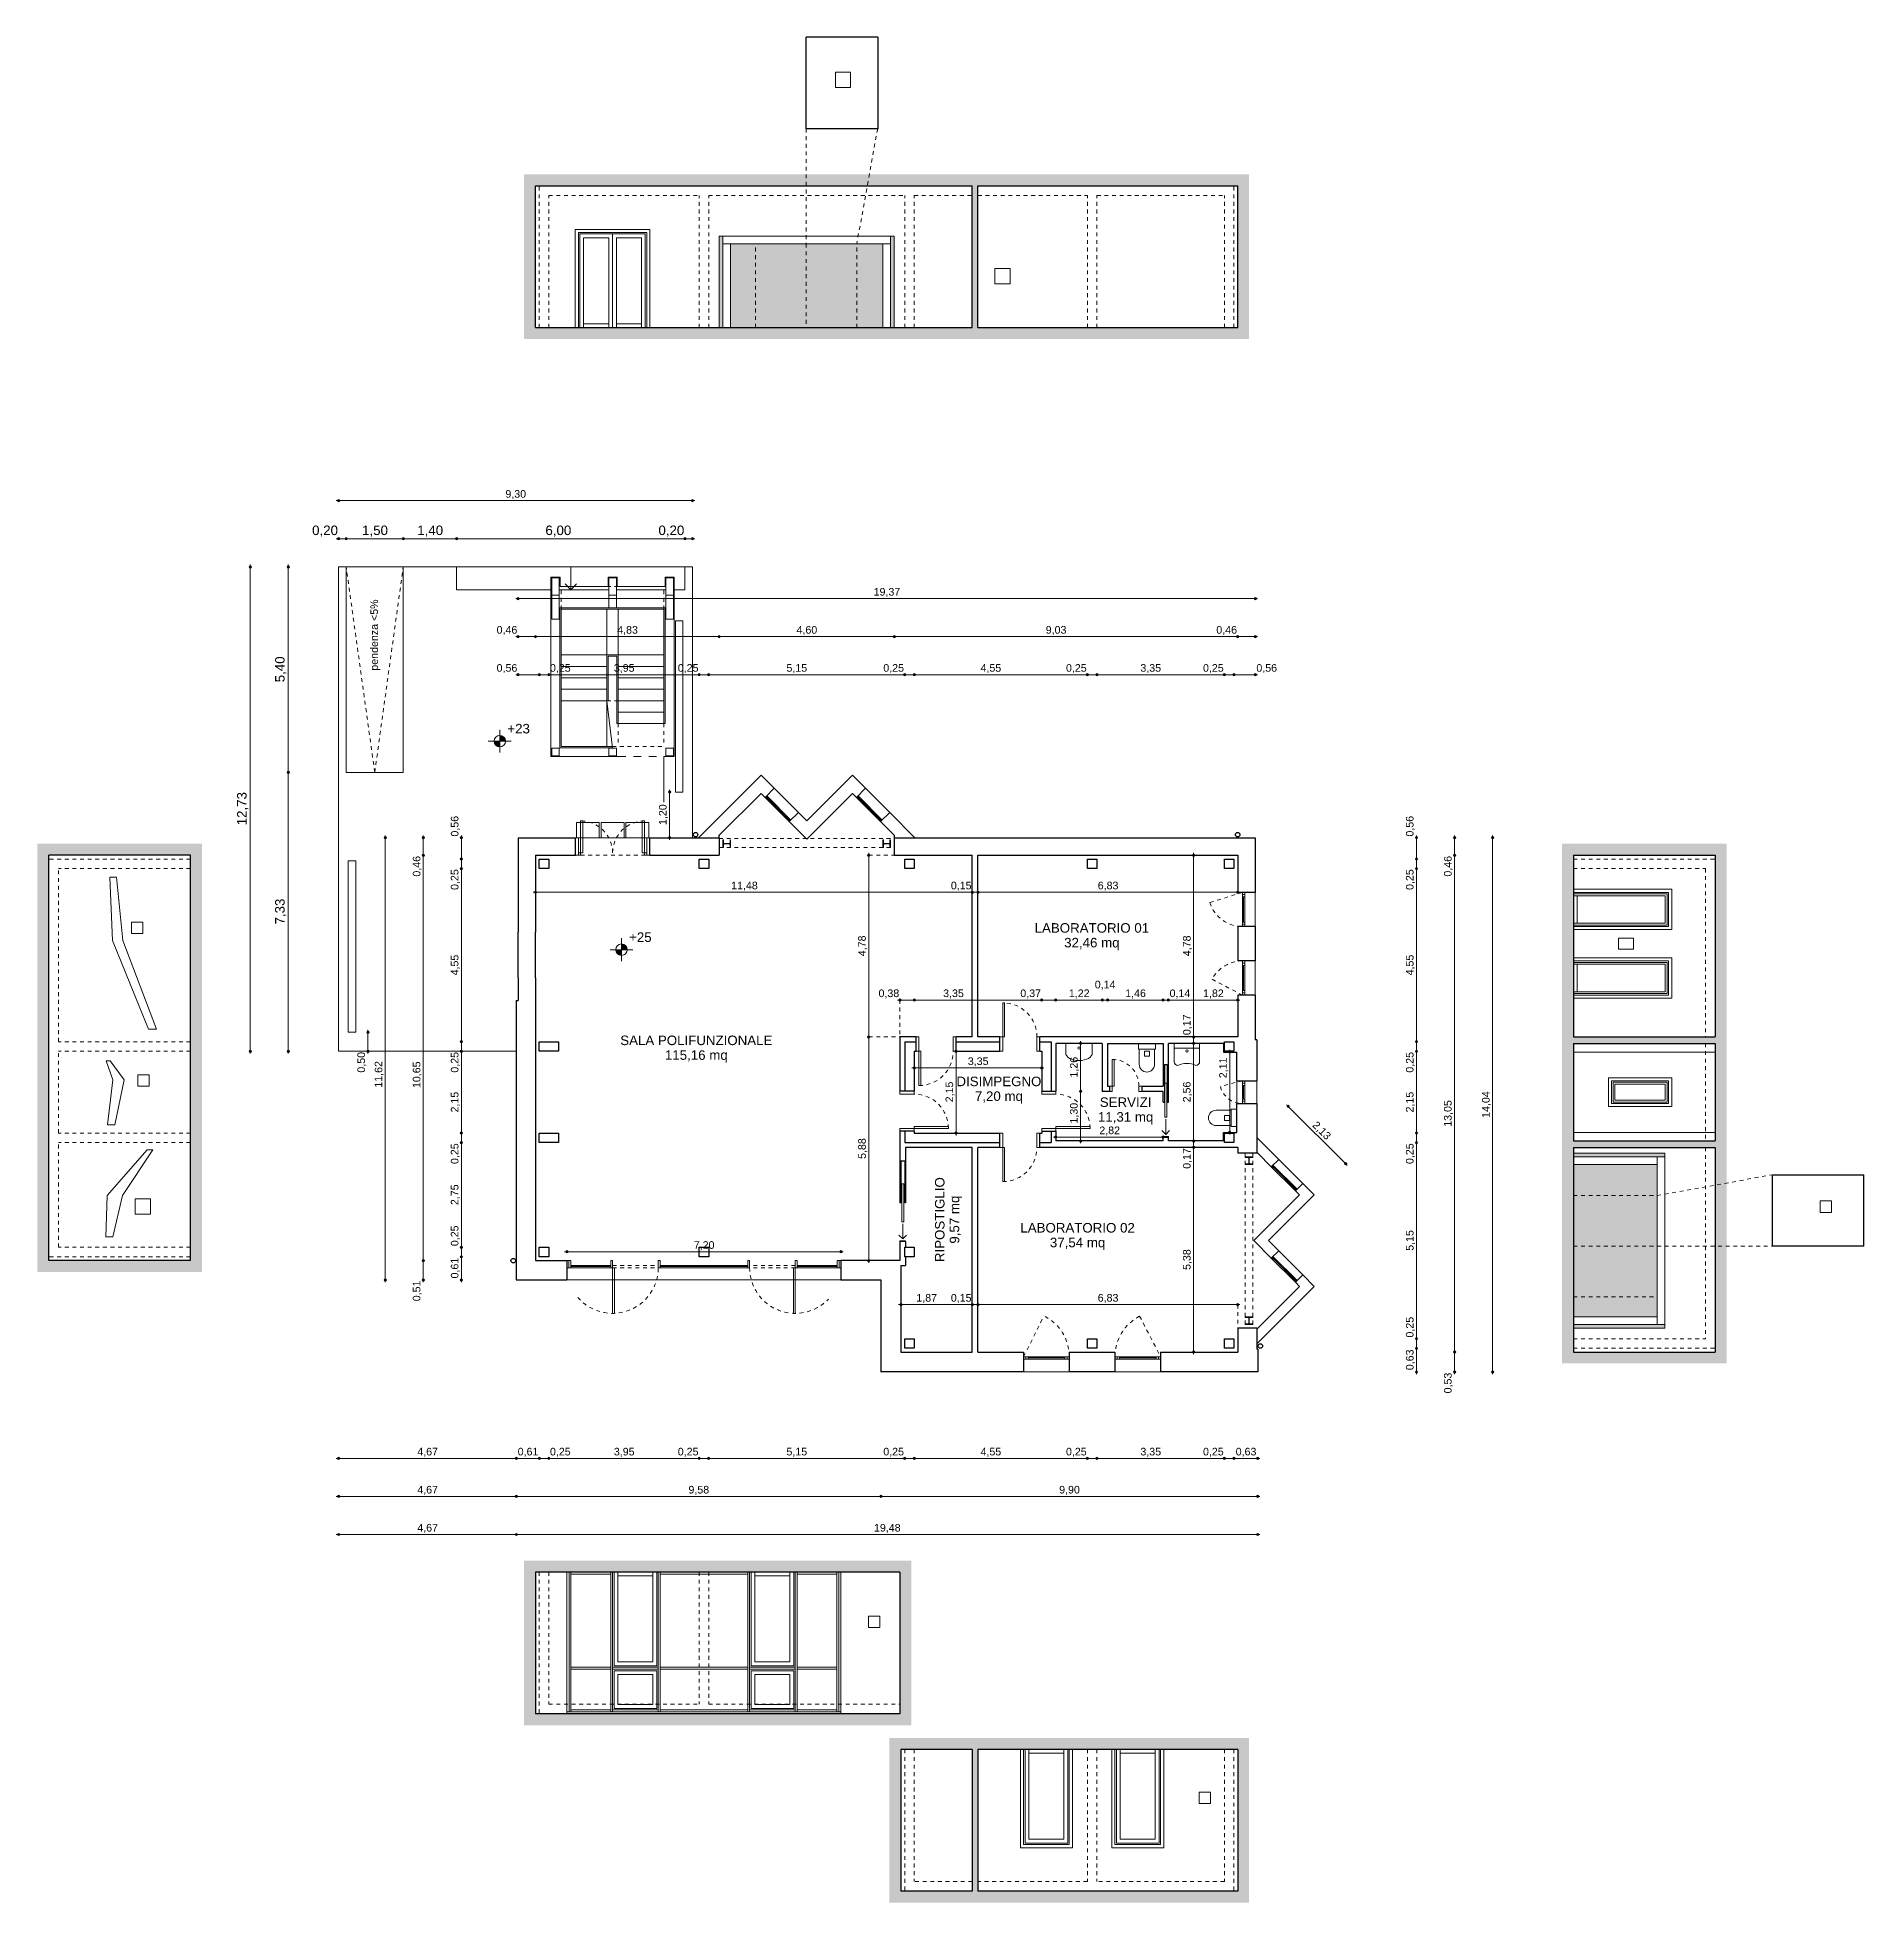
# Model space of a CAD drawing. Header units: metres. Extents: x -58 to -10, y -48.4 to 0.6.
import ezdxf

# ---------------------------------------------------------------- set-up
doc = ezdxf.new("R2010")
doc.units = ezdxf.units.M
doc.header["$MEASUREMENT"] = 0
for name, pattern in [('Tratteggio 0.6-0.6', [0.12, 0.06, -0.06]), ('Tratteggio 0.6-0.6 mm', [0.12, 0.06, -0.06]), ('Tratteggio 1.0-1.0 mm', [0.2, 0.1, -0.1]), ('Tratteggio 2.0-2.0 mm', [0.4, 0.2, -0.2])]:
    doc.linetypes.add(name, pattern=pattern)
for name, color, linetype in [('00 ECO Muri SEZ 00', 7, 'Continuous'), ('00 ECO Porte&Fin', 7, 'Continuous'), ('00 Muri SEZ 00', 7, 'Continuous'), ('00 Nascosto', 7, 'Continuous'), ('00 NON sezionato 00', 7, 'Continuous'), ('00 Pilastri', 7, 'Continuous'), ('00 Porte&Fin', 7, 'Continuous'), ('00 Proiezioni', 7, 'Continuous'), ('00 QuoteGEN 1_100', 7, 'Continuous'), ('00 Retini', 7, 'Continuous'), ('00 Sanitari', 7, 'Continuous'), ('00 Scala', 7, 'Continuous'), ('00 Scala SEZ', 7, 'Continuous'), ('00 Simbologia', 7, 'Continuous'), ('00 Testi 1_100', 7, 'Continuous')]:
    doc.layers.add(name, color=color, linetype=linetype)
doc.styles.add('GENERATED_STYLE_1', font='arial.ttf')
doc.dimstyles.new('GENERATED_STYLE__1', dxfattribs={"dimtxt": 0.2, "dimasz": 0.114, "dimexe": 0.18, "dimexo": 0, "dimgap": 0.09, "dimtad": 1, "dimtih": 1, "dimtoh": 1, "dimzin": 0, "dimdsep": 46, "dimtxsty": 'GENERATED_STYLE_1', "dimblk": 'ARROWHEAD_11', "dimblk1": 'ARROWHEAD_11', "dimblk2": 'ARROWHEAD_11', "dimcen": 0.09, "dimse1": 1, "dimse2": 1, "dimclrd": 1, "dimclre": 1, "dimclrt": 1, "dimazin": 0, "dimtfac": 1, "dimtdec": 4, "dimtmove": 0, "dimatfit": 3, "dimfxl": 1, "dimtolj": 1, "dimtzin": 0, "dimarcsym": 0})
doc.dimstyles.new('GENERATED_STYLE__2', dxfattribs={"dimtxt": 0.25, "dimasz": 0.114, "dimexe": 0.18, "dimexo": 0, "dimgap": 0.09, "dimtad": 1, "dimtih": 1, "dimtoh": 1, "dimzin": 0, "dimdsep": 46, "dimtxsty": 'GENERATED_STYLE_1', "dimblk": 'ARROWHEAD_11', "dimblk1": 'ARROWHEAD_11', "dimblk2": 'ARROWHEAD_11', "dimcen": 0.09, "dimse1": 1, "dimse2": 1, "dimclrd": 1, "dimclre": 1, "dimclrt": 1, "dimazin": 0, "dimtfac": 1, "dimtdec": 4, "dimtmove": 0, "dimatfit": 3, "dimfxl": 1, "dimtolj": 1, "dimtzin": 0, "dimarcsym": 0})
doc.dimstyles.new('GENERATED_STYLE__3', dxfattribs={"dimtxt": 0.2, "dimasz": 0.114, "dimexe": 0.18, "dimexo": 0, "dimgap": 0.09, "dimtad": 1, "dimzin": 0, "dimdsep": 46, "dimtxsty": 'GENERATED_STYLE_1', "dimblk": 'ARROWHEAD_11', "dimblk1": 'ARROWHEAD_11', "dimblk2": 'ARROWHEAD_11', "dimcen": 0.09, "dimse1": 1, "dimse2": 1, "dimclrd": 1, "dimclre": 1, "dimclrt": 1, "dimazin": 0, "dimtfac": 1, "dimtdec": 4, "dimtmove": 0, "dimatfit": 3, "dimfxl": 1, "dimtolj": 1, "dimtzin": 0, "dimarcsym": 0})
doc.dimstyles.new('GENERATED_STYLE__4', dxfattribs={"dimtxt": 0.2, "dimasz": 0.114, "dimexe": 0.18, "dimexo": 0, "dimgap": 0.09, "dimtad": 1, "dimzin": 0, "dimdsep": 46, "dimtxsty": 'GENERATED_STYLE_1', "dimblk": 'ARROWHEAD_11', "dimblk1": 'ARROWHEAD_11', "dimblk2": 'ARROWHEAD_11', "dimcen": 0.09, "dimse1": 1, "dimse2": 1, "dimclrd": 1, "dimclre": 1, "dimclrt": 1, "dimazin": 0, "dimtfac": 1, "dimtdec": 4, "dimtmove": 2, "dimatfit": 3, "dimfxl": 1, "dimtolj": 1, "dimtzin": 0, "dimarcsym": 0})
doc.dimstyles.new('GENERATED_STYLE__5', dxfattribs={"dimtxt": 0.25, "dimasz": 0.114, "dimexe": 0.18, "dimexo": 0, "dimgap": 0.09, "dimtad": 1, "dimzin": 0, "dimdsep": 46, "dimtxsty": 'GENERATED_STYLE_1', "dimblk": 'ARROWHEAD_11', "dimblk1": 'ARROWHEAD_11', "dimblk2": 'ARROWHEAD_11', "dimcen": 0.09, "dimse1": 1, "dimse2": 1, "dimclrd": 1, "dimclre": 1, "dimclrt": 1, "dimazin": 0, "dimtfac": 1, "dimtdec": 4, "dimtmove": 0, "dimatfit": 3, "dimfxl": 1, "dimtolj": 1, "dimtzin": 0, "dimarcsym": 0})
doc.dimstyles.new('GENERATED_STYLE__6', dxfattribs={"dimtxt": 0.2, "dimasz": 0.114, "dimexe": 0.18, "dimexo": 0, "dimgap": 0.09, "dimtad": 1, "dimtih": 1, "dimtoh": 1, "dimzin": 0, "dimdsep": 46, "dimtxsty": 'GENERATED_STYLE_1', "dimblk": 'ARROWHEAD_11', "dimblk1": 'ARROWHEAD_11', "dimblk2": 'ARROWHEAD_11', "dimcen": 0.09, "dimse1": 1, "dimse2": 1, "dimclrd": 1, "dimclre": 1, "dimclrt": 1, "dimazin": 0, "dimtfac": 1, "dimtdec": 4, "dimtmove": 2, "dimatfit": 3, "dimfxl": 1, "dimtolj": 1, "dimtzin": 0, "dimarcsym": 0})

msp = doc.modelspace()

# ---------------------------------------------------------------- texts
at = {"layer": '00 QuoteGEN 1_100', "color": 1, "linetype": 'Continuous', "lineweight": 0, "insert": (-49.105, -15.105), "char_height": 0.2, "attachment_point": 5, "rotation": 90, "style": 'GENERATED_STYLE_1'}
msp.add_mtext('\\A1;{\\fArial|b0|i0|c0|p34;pendenza <5%}', dxfattribs=at)
at = {"layer": '00 Testi 1_100', "color": 5, "linetype": 'Continuous', "lineweight": 0, "char_height": 0.25, "attachment_point": 5, "line_spacing_factor": 0.9285, "style": 'GENERATED_STYLE_1'}
for s, insert in [('\\A1;{\\fArial|b0|i0|c0|p34;LABORATORIO 01\\P\\fArial|b0|i0|c0|p34;32,46 mq}', (-30.278, -23.03)), ('\\A1;{\\fArial|b0|i0|c0|p34;SALA POLIFUNZIONALE\\P\\fArial|b0|i0|c0|p34;115,16 mq}', (-40.671, -25.983)), ('\\A1;{\\fArial|b0|i0|c0|p34;DISIMPEGNO\\P\\fArial|b0|i0|c0|p34;7,20 mq}', (-32.72, -27.062)), ('\\A1;{\\fArial|b0|i0|c0|p34;SERVIZI\\P\\fArial|b0|i0|c0|p34;11,31 mq}', (-29.391, -27.607)), ('\\A1;{\\fArial|b0|i0|c0|p34;LABORATORIO 02\\P\\fArial|b0|i0|c0|p34;37,54 mq}', (-30.653, -30.907))]:
    msp.add_mtext(s, dxfattribs=dict(at, insert=insert))
at = {"layer": '00 Testi 1_100', "color": 5, "linetype": 'Continuous', "lineweight": 0, "insert": (-34.044, -30.462), "char_height": 0.25, "attachment_point": 5, "rotation": 90, "line_spacing_factor": 0.9285, "style": 'GENERATED_STYLE_1'}
msp.add_mtext('\\A1;{\\fArial|b0|i0|c0|p34;RIPOSTIGLIO\\P\\fArial|b0|i0|c0|p34;9,57 mq}', dxfattribs=at)

# ---------------------------------------------------------------- blocks, each defined once
blk = doc.blocks.new('Linea_1', base_point=(-28.336, -27.824))
at = {"layer": '00 Porte&Fin', "color": 3, "linetype": 'Continuous', "lineweight": 0, "true_color": 0x00f200}
for p, q in [((-28.336, -27.824), (-28.336, -28.224)), ((-28.336, -28.224), (-28.436, -28.124)), ((-28.336, -28.224), (-28.236, -28.124))]:
    blk.add_line(p, q, dxfattribs=at)
blk = doc.blocks.new('Linea_2', base_point=(-35.246, -30.569))
at = {"layer": '00 Porte&Fin', "color": 3, "linetype": 'Continuous', "lineweight": 0, "true_color": 0x00f200}
for p, q in [((-35.246, -30.969), (-35.346, -30.869)), ((-35.246, -30.569), (-35.246, -30.969)), ((-35.246, -30.969), (-35.146, -30.869))]:
    blk.add_line(p, q, dxfattribs=at)
blk = doc.blocks.new('Linea_3', base_point=(-43.971, -13.314))
at = {"layer": '00 Simbologia', "color": 92, "linetype": 'Continuous', "lineweight": 0}
for p, q in [((-43.971, -13.314), (-43.971, -13.914)), ((-43.971, -13.914), (-44.121, -13.764)), ((-43.971, -13.914), (-43.821, -13.764))]:
    blk.add_line(p, q, dxfattribs=at)
blk = doc.blocks.new('*D4')
at = {"layer": '00 QuoteGEN 1_100', "linetype": 'Continuous', "lineweight": 0}
for points in [[(-45.326, -14.146), (-45.328, -14.134), (-45.334, -14.125), (-45.344, -14.118), (-45.356, -14.116), (-45.367, -14.118), (-45.377, -14.125), (-45.383, -14.134), (-45.386, -14.146), (-45.383, -14.157), (-45.377, -14.167), (-45.367, -14.174), (-45.356, -14.176), (-45.344, -14.174), (-45.334, -14.167), (-45.328, -14.157)], [(-25.956, -14.146), (-25.958, -14.134), (-25.964, -14.125), (-25.974, -14.118), (-25.986, -14.116), (-25.997, -14.118), (-26.007, -14.125), (-26.013, -14.134), (-26.016, -14.146), (-26.013, -14.157), (-26.007, -14.167), (-25.997, -14.174), (-25.986, -14.176), (-25.974, -14.174), (-25.964, -14.167), (-25.958, -14.157)]]:
    blk.add_hatch(color=1, dxfattribs=at).paths.add_polyline_path(points)
at = {"layer": '00 QuoteGEN 1_100', "color": 1, "linetype": 'Continuous', "lineweight": 0}
for p, q in [((-45.416, -14.146), (-45.386, -14.146)), ((-45.326, -14.146), (-26.016, -14.146)), ((-25.956, -14.146), (-25.926, -14.146))]:
    blk.add_line(p, q, dxfattribs=at)
for centre in [(-45.356, -14.146), (-25.986, -14.146)]:
    blk.add_circle(centre, 0.03, dxfattribs=at)
at = {"layer": '00 QuoteGEN 1_100', "color": 1, "lineweight": 0, "insert": (-36.012, -14.106), "char_height": 0.2, "attachment_point": 7, "style": 'GENERATED_STYLE_1'}
blk.add_mtext('\\A1;{\\fArial|b0|i0|c0|p34;19,37}', dxfattribs=at)
blk = doc.blocks.new('ARROWHEAD_11')
at = {"color": 0, "linetype": 'Continuous', "lineweight": 0}
blk.add_line((0, 0), (-1, 0), dxfattribs=at)
at = {"color": 0, "linetype": 'Continuous', "lineweight": 0, "const_width": 0.25, "flags": 128}
blk.add_lwpolyline([(-0.125, 0, 1), (0.125, 0, 1)], format="xyb", close=True, dxfattribs=at)
blk = doc.blocks.new('*D6')
at = {"layer": '00 QuoteGEN 1_100', "linetype": 'Continuous', "lineweight": 0}
for points in [[(-45.326, -15.146), (-45.328, -15.134), (-45.334, -15.125), (-45.344, -15.118), (-45.356, -15.116), (-45.367, -15.118), (-45.377, -15.125), (-45.383, -15.134), (-45.386, -15.146), (-45.383, -15.157), (-45.377, -15.167), (-45.367, -15.174), (-45.356, -15.176), (-45.344, -15.174), (-45.334, -15.167), (-45.328, -15.157)], [(-44.866, -15.146), (-44.868, -15.134), (-44.874, -15.125), (-44.884, -15.118), (-44.896, -15.116), (-44.907, -15.118), (-44.917, -15.125), (-44.923, -15.134), (-44.926, -15.146), (-44.923, -15.157), (-44.917, -15.167), (-44.907, -15.174), (-44.896, -15.176), (-44.884, -15.174), (-44.874, -15.167), (-44.868, -15.157)]]:
    blk.add_hatch(color=1, dxfattribs=at).paths.add_polyline_path(points)
at = {"layer": '00 QuoteGEN 1_100', "color": 1, "linetype": 'Continuous', "lineweight": 0}
for p, q in [((-45.416, -15.146), (-45.386, -15.146)), ((-45.326, -15.146), (-44.926, -15.146))]:
    blk.add_line(p, q, dxfattribs=at)
for centre in [(-45.356, -15.146), (-44.896, -15.146)]:
    blk.add_circle(centre, 0.03, dxfattribs=at)
at = {"layer": '00 QuoteGEN 1_100', "color": 1, "lineweight": 0, "insert": (-45.918, -15.106), "char_height": 0.2, "attachment_point": 7, "style": 'GENERATED_STYLE_1'}
blk.add_mtext('\\A1;{\\fArial|b0|i0|c0|p34;0,46}', dxfattribs=at)
blk = doc.blocks.new('*D7')
at = {"layer": '00 QuoteGEN 1_100', "linetype": 'Continuous', "lineweight": 0}
for points in [[(-44.866, -15.146), (-44.868, -15.134), (-44.874, -15.125), (-44.884, -15.118), (-44.896, -15.116), (-44.907, -15.118), (-44.917, -15.125), (-44.923, -15.134), (-44.926, -15.146), (-44.923, -15.157), (-44.917, -15.167), (-44.907, -15.174), (-44.896, -15.176), (-44.884, -15.174), (-44.874, -15.167), (-44.868, -15.157)], [(-40.041, -15.146), (-40.043, -15.134), (-40.049, -15.125), (-40.059, -15.118), (-40.071, -15.116), (-40.082, -15.118), (-40.092, -15.125), (-40.098, -15.134), (-40.101, -15.146), (-40.098, -15.157), (-40.092, -15.167), (-40.082, -15.174), (-40.071, -15.176), (-40.059, -15.174), (-40.049, -15.167), (-40.043, -15.157)]]:
    blk.add_hatch(color=1, dxfattribs=at).paths.add_polyline_path(points)
at = {"layer": '00 QuoteGEN 1_100', "color": 1, "linetype": 'Continuous', "lineweight": 0}
blk.add_line((-44.866, -15.146), (-40.101, -15.146), dxfattribs=at)
for centre in [(-44.896, -15.146), (-40.071, -15.146)]:
    blk.add_circle(centre, 0.03, dxfattribs=at)
at = {"layer": '00 QuoteGEN 1_100', "color": 1, "lineweight": 0, "insert": (-42.749, -15.106), "char_height": 0.2, "attachment_point": 7, "style": 'GENERATED_STYLE_1'}
blk.add_mtext('\\A1;{\\fArial|b0|i0|c0|p34;4,83}', dxfattribs=at)
blk = doc.blocks.new('*D8')
at = {"layer": '00 QuoteGEN 1_100', "linetype": 'Continuous', "lineweight": 0}
for points in [[(-40.041, -15.146), (-40.043, -15.134), (-40.049, -15.125), (-40.059, -15.118), (-40.071, -15.116), (-40.082, -15.118), (-40.092, -15.125), (-40.098, -15.134), (-40.101, -15.146), (-40.098, -15.157), (-40.092, -15.167), (-40.082, -15.174), (-40.071, -15.176), (-40.059, -15.174), (-40.049, -15.167), (-40.043, -15.157)], [(-35.441, -15.146), (-35.443, -15.134), (-35.449, -15.125), (-35.459, -15.118), (-35.471, -15.116), (-35.482, -15.118), (-35.492, -15.125), (-35.498, -15.134), (-35.501, -15.146), (-35.498, -15.157), (-35.492, -15.167), (-35.482, -15.174), (-35.471, -15.176), (-35.459, -15.174), (-35.449, -15.167), (-35.443, -15.157)]]:
    blk.add_hatch(color=1, dxfattribs=at).paths.add_polyline_path(points)
at = {"layer": '00 QuoteGEN 1_100', "color": 1, "linetype": 'Continuous', "lineweight": 0}
blk.add_line((-40.041, -15.146), (-35.501, -15.146), dxfattribs=at)
for centre in [(-40.071, -15.146), (-35.471, -15.146)]:
    blk.add_circle(centre, 0.03, dxfattribs=at)
at = {"layer": '00 QuoteGEN 1_100', "color": 1, "lineweight": 0, "insert": (-38.037, -15.106), "char_height": 0.2, "attachment_point": 7, "style": 'GENERATED_STYLE_1'}
blk.add_mtext('\\A1;{\\fArial|b0|i0|c0|p34;4,60}', dxfattribs=at)
blk = doc.blocks.new('*D9')
at = {"layer": '00 QuoteGEN 1_100', "linetype": 'Continuous', "lineweight": 0}
for points in [[(-35.441, -15.146), (-35.443, -15.134), (-35.449, -15.125), (-35.459, -15.118), (-35.471, -15.116), (-35.482, -15.118), (-35.492, -15.125), (-35.498, -15.134), (-35.501, -15.146), (-35.498, -15.157), (-35.492, -15.167), (-35.482, -15.174), (-35.471, -15.176), (-35.459, -15.174), (-35.449, -15.167), (-35.443, -15.157)], [(-26.416, -15.146), (-26.418, -15.134), (-26.424, -15.125), (-26.434, -15.118), (-26.446, -15.116), (-26.457, -15.118), (-26.467, -15.125), (-26.473, -15.134), (-26.476, -15.146), (-26.473, -15.157), (-26.467, -15.167), (-26.457, -15.174), (-26.446, -15.176), (-26.434, -15.174), (-26.424, -15.167), (-26.418, -15.157)]]:
    blk.add_hatch(color=1, dxfattribs=at).paths.add_polyline_path(points)
at = {"layer": '00 QuoteGEN 1_100', "color": 1, "linetype": 'Continuous', "lineweight": 0}
blk.add_line((-35.441, -15.146), (-26.476, -15.146), dxfattribs=at)
for centre in [(-35.471, -15.146), (-26.446, -15.146)]:
    blk.add_circle(centre, 0.03, dxfattribs=at)
at = {"layer": '00 QuoteGEN 1_100', "color": 1, "lineweight": 0, "char_height": 0.2, "attachment_point": 7, "style": 'GENERATED_STYLE_1'}
for s, insert in [('\\A1;{\\fArial|b0|i0|c0|p34;9,03}', (-31.49, -15.106)), ('\\A1;{\\fArial|b0|i0|c0|p34;0,46}', (-27.008, -15.106))]:
    blk.add_mtext(s, dxfattribs=dict(at, insert=insert))
blk = doc.blocks.new('*D10')
at = {"layer": '00 QuoteGEN 1_100', "linetype": 'Continuous', "lineweight": 0}
for points in [[(-26.416, -15.146), (-26.418, -15.134), (-26.424, -15.125), (-26.434, -15.118), (-26.446, -15.116), (-26.457, -15.118), (-26.467, -15.125), (-26.473, -15.134), (-26.476, -15.146), (-26.473, -15.157), (-26.467, -15.167), (-26.457, -15.174), (-26.446, -15.176), (-26.434, -15.174), (-26.424, -15.167), (-26.418, -15.157)], [(-25.956, -15.146), (-25.958, -15.134), (-25.964, -15.125), (-25.974, -15.118), (-25.986, -15.116), (-25.997, -15.118), (-26.007, -15.125), (-26.013, -15.134), (-26.016, -15.146), (-26.013, -15.157), (-26.007, -15.167), (-25.997, -15.174), (-25.986, -15.176), (-25.974, -15.174), (-25.964, -15.167), (-25.958, -15.157)]]:
    blk.add_hatch(color=1, dxfattribs=at).paths.add_polyline_path(points)
at = {"layer": '00 QuoteGEN 1_100', "color": 1, "linetype": 'Continuous', "lineweight": 0}
for p, q in [((-26.416, -15.146), (-26.016, -15.146)), ((-25.956, -15.146), (-25.926, -15.146))]:
    blk.add_line(p, q, dxfattribs=at)
for centre in [(-26.446, -15.146), (-25.986, -15.146)]:
    blk.add_circle(centre, 0.03, dxfattribs=at)
blk = doc.blocks.new('*D11')
at = {"layer": '00 QuoteGEN 1_100', "linetype": 'Continuous', "lineweight": 0}
for points in [[(-45.326, -16.146), (-45.328, -16.134), (-45.334, -16.125), (-45.344, -16.118), (-45.356, -16.116), (-45.367, -16.118), (-45.377, -16.125), (-45.383, -16.134), (-45.386, -16.146), (-45.383, -16.157), (-45.377, -16.167), (-45.367, -16.174), (-45.356, -16.176), (-45.344, -16.174), (-45.334, -16.167), (-45.328, -16.157)], [(-44.766, -16.146), (-44.768, -16.134), (-44.774, -16.125), (-44.784, -16.118), (-44.796, -16.116), (-44.807, -16.118), (-44.817, -16.125), (-44.823, -16.134), (-44.826, -16.146), (-44.823, -16.157), (-44.817, -16.167), (-44.807, -16.174), (-44.796, -16.176), (-44.784, -16.174), (-44.774, -16.167), (-44.768, -16.157)]]:
    blk.add_hatch(color=1, dxfattribs=at).paths.add_polyline_path(points)
at = {"layer": '00 QuoteGEN 1_100', "color": 1, "linetype": 'Continuous', "lineweight": 0}
for p, q in [((-45.416, -16.146), (-45.386, -16.146)), ((-45.326, -16.146), (-44.826, -16.146))]:
    blk.add_line(p, q, dxfattribs=at)
for centre in [(-45.356, -16.146), (-44.796, -16.146)]:
    blk.add_circle(centre, 0.03, dxfattribs=at)
at = {"layer": '00 QuoteGEN 1_100', "color": 1, "lineweight": 0, "insert": (-45.918, -16.106), "char_height": 0.2, "attachment_point": 7, "style": 'GENERATED_STYLE_1'}
blk.add_mtext('\\A1;{\\fArial|b0|i0|c0|p34;0,56}', dxfattribs=at)
blk = doc.blocks.new('*D12')
at = {"layer": '00 QuoteGEN 1_100', "linetype": 'Continuous', "lineweight": 0}
for points in [[(-44.766, -16.146), (-44.768, -16.134), (-44.774, -16.125), (-44.784, -16.118), (-44.796, -16.116), (-44.807, -16.118), (-44.817, -16.125), (-44.823, -16.134), (-44.826, -16.146), (-44.823, -16.157), (-44.817, -16.167), (-44.807, -16.174), (-44.796, -16.176), (-44.784, -16.174), (-44.774, -16.167), (-44.768, -16.157)], [(-44.516, -16.146), (-44.518, -16.134), (-44.524, -16.125), (-44.534, -16.118), (-44.546, -16.116), (-44.557, -16.118), (-44.567, -16.125), (-44.573, -16.134), (-44.576, -16.146), (-44.573, -16.157), (-44.567, -16.167), (-44.557, -16.174), (-44.546, -16.176), (-44.534, -16.174), (-44.524, -16.167), (-44.518, -16.157)]]:
    blk.add_hatch(color=1, dxfattribs=at).paths.add_polyline_path(points)
at = {"layer": '00 QuoteGEN 1_100', "color": 1, "linetype": 'Continuous', "lineweight": 0}
blk.add_line((-44.766, -16.146), (-44.576, -16.146), dxfattribs=at)
for centre in [(-44.796, -16.146), (-44.546, -16.146)]:
    blk.add_circle(centre, 0.03, dxfattribs=at)
blk = doc.blocks.new('*D13')
at = {"layer": '00 QuoteGEN 1_100', "linetype": 'Continuous', "lineweight": 0}
for points in [[(-44.516, -16.146), (-44.518, -16.134), (-44.524, -16.125), (-44.534, -16.118), (-44.546, -16.116), (-44.557, -16.118), (-44.567, -16.125), (-44.573, -16.134), (-44.576, -16.146), (-44.573, -16.157), (-44.567, -16.167), (-44.557, -16.174), (-44.546, -16.176), (-44.534, -16.174), (-44.524, -16.167), (-44.518, -16.157)], [(-40.566, -16.146), (-40.568, -16.134), (-40.574, -16.125), (-40.584, -16.118), (-40.596, -16.116), (-40.607, -16.118), (-40.617, -16.125), (-40.623, -16.134), (-40.626, -16.146), (-40.623, -16.157), (-40.617, -16.167), (-40.607, -16.174), (-40.596, -16.176), (-40.584, -16.174), (-40.574, -16.167), (-40.568, -16.157)]]:
    blk.add_hatch(color=1, dxfattribs=at).paths.add_polyline_path(points)
at = {"layer": '00 QuoteGEN 1_100', "color": 1, "linetype": 'Continuous', "lineweight": 0}
blk.add_line((-44.516, -16.146), (-40.626, -16.146), dxfattribs=at)
for centre in [(-44.546, -16.146), (-40.596, -16.146)]:
    blk.add_circle(centre, 0.03, dxfattribs=at)
at = {"layer": '00 QuoteGEN 1_100', "color": 1, "lineweight": 0, "char_height": 0.2, "attachment_point": 7, "style": 'GENERATED_STYLE_1'}
for s, insert in [('\\A1;{\\fArial|b0|i0|c0|p34;0,25}', (-44.516, -16.106)), ('\\A1;{\\fArial|b0|i0|c0|p34;3,95}', (-42.837, -16.106)), ('\\A1;{\\fArial|b0|i0|c0|p34;0,25}', (-41.158, -16.106))]:
    blk.add_mtext(s, dxfattribs=dict(at, insert=insert))
blk = doc.blocks.new('*D14')
at = {"layer": '00 QuoteGEN 1_100', "linetype": 'Continuous', "lineweight": 0}
for points in [[(-40.566, -16.146), (-40.568, -16.134), (-40.574, -16.125), (-40.584, -16.118), (-40.596, -16.116), (-40.607, -16.118), (-40.617, -16.125), (-40.623, -16.134), (-40.626, -16.146), (-40.623, -16.157), (-40.617, -16.167), (-40.607, -16.174), (-40.596, -16.176), (-40.584, -16.174), (-40.574, -16.167), (-40.568, -16.157)], [(-40.316, -16.146), (-40.318, -16.134), (-40.324, -16.125), (-40.334, -16.118), (-40.346, -16.116), (-40.357, -16.118), (-40.367, -16.125), (-40.373, -16.134), (-40.376, -16.146), (-40.373, -16.157), (-40.367, -16.167), (-40.357, -16.174), (-40.346, -16.176), (-40.334, -16.174), (-40.324, -16.167), (-40.318, -16.157)]]:
    blk.add_hatch(color=1, dxfattribs=at).paths.add_polyline_path(points)
at = {"layer": '00 QuoteGEN 1_100', "color": 1, "linetype": 'Continuous', "lineweight": 0}
blk.add_line((-40.566, -16.146), (-40.376, -16.146), dxfattribs=at)
for centre in [(-40.596, -16.146), (-40.346, -16.146)]:
    blk.add_circle(centre, 0.03, dxfattribs=at)
blk = doc.blocks.new('*D15')
at = {"layer": '00 QuoteGEN 1_100', "linetype": 'Continuous', "lineweight": 0}
for points in [[(-40.316, -16.146), (-40.318, -16.134), (-40.324, -16.125), (-40.334, -16.118), (-40.346, -16.116), (-40.357, -16.118), (-40.367, -16.125), (-40.373, -16.134), (-40.376, -16.146), (-40.373, -16.157), (-40.367, -16.167), (-40.357, -16.174), (-40.346, -16.176), (-40.334, -16.174), (-40.324, -16.167), (-40.318, -16.157)], [(-35.166, -16.146), (-35.168, -16.134), (-35.174, -16.125), (-35.184, -16.118), (-35.196, -16.116), (-35.207, -16.118), (-35.217, -16.125), (-35.223, -16.134), (-35.226, -16.146), (-35.223, -16.157), (-35.217, -16.167), (-35.207, -16.174), (-35.196, -16.176), (-35.184, -16.174), (-35.174, -16.167), (-35.168, -16.157)]]:
    blk.add_hatch(color=1, dxfattribs=at).paths.add_polyline_path(points)
at = {"layer": '00 QuoteGEN 1_100', "color": 1, "linetype": 'Continuous', "lineweight": 0}
blk.add_line((-40.316, -16.146), (-35.226, -16.146), dxfattribs=at)
for centre in [(-40.346, -16.146), (-35.196, -16.146)]:
    blk.add_circle(centre, 0.03, dxfattribs=at)
at = {"layer": '00 QuoteGEN 1_100', "color": 1, "lineweight": 0, "char_height": 0.2, "attachment_point": 7, "style": 'GENERATED_STYLE_1'}
for s, insert in [('\\A1;{\\fArial|b0|i0|c0|p34;5,15}', (-38.303, -16.106)), ('\\A1;{\\fArial|b0|i0|c0|p34;0,25}', (-35.758, -16.106))]:
    blk.add_mtext(s, dxfattribs=dict(at, insert=insert))
blk = doc.blocks.new('*D16')
at = {"layer": '00 QuoteGEN 1_100', "linetype": 'Continuous', "lineweight": 0}
for points in [[(-35.166, -16.146), (-35.168, -16.134), (-35.174, -16.125), (-35.184, -16.118), (-35.196, -16.116), (-35.207, -16.118), (-35.217, -16.125), (-35.223, -16.134), (-35.226, -16.146), (-35.223, -16.157), (-35.217, -16.167), (-35.207, -16.174), (-35.196, -16.176), (-35.184, -16.174), (-35.174, -16.167), (-35.168, -16.157)], [(-34.916, -16.146), (-34.918, -16.134), (-34.924, -16.125), (-34.934, -16.118), (-34.946, -16.116), (-34.957, -16.118), (-34.967, -16.125), (-34.973, -16.134), (-34.976, -16.146), (-34.973, -16.157), (-34.967, -16.167), (-34.957, -16.174), (-34.946, -16.176), (-34.934, -16.174), (-34.924, -16.167), (-34.918, -16.157)]]:
    blk.add_hatch(color=1, dxfattribs=at).paths.add_polyline_path(points)
at = {"layer": '00 QuoteGEN 1_100', "color": 1, "linetype": 'Continuous', "lineweight": 0}
blk.add_line((-35.166, -16.146), (-34.976, -16.146), dxfattribs=at)
for centre in [(-35.196, -16.146), (-34.946, -16.146)]:
    blk.add_circle(centre, 0.03, dxfattribs=at)
blk = doc.blocks.new('*D17')
at = {"layer": '00 QuoteGEN 1_100', "linetype": 'Continuous', "lineweight": 0}
for points in [[(-34.916, -16.146), (-34.918, -16.134), (-34.924, -16.125), (-34.934, -16.118), (-34.946, -16.116), (-34.957, -16.118), (-34.967, -16.125), (-34.973, -16.134), (-34.976, -16.146), (-34.973, -16.157), (-34.967, -16.167), (-34.957, -16.174), (-34.946, -16.176), (-34.934, -16.174), (-34.924, -16.167), (-34.918, -16.157)], [(-30.366, -16.146), (-30.368, -16.134), (-30.374, -16.125), (-30.384, -16.118), (-30.396, -16.116), (-30.407, -16.118), (-30.417, -16.125), (-30.423, -16.134), (-30.426, -16.146), (-30.423, -16.157), (-30.417, -16.167), (-30.407, -16.174), (-30.396, -16.176), (-30.384, -16.174), (-30.374, -16.167), (-30.368, -16.157)]]:
    blk.add_hatch(color=1, dxfattribs=at).paths.add_polyline_path(points)
at = {"layer": '00 QuoteGEN 1_100', "color": 1, "linetype": 'Continuous', "lineweight": 0}
blk.add_line((-34.916, -16.146), (-30.426, -16.146), dxfattribs=at)
for centre in [(-34.946, -16.146), (-30.396, -16.146)]:
    blk.add_circle(centre, 0.03, dxfattribs=at)
at = {"layer": '00 QuoteGEN 1_100', "color": 1, "lineweight": 0, "char_height": 0.2, "attachment_point": 7, "style": 'GENERATED_STYLE_1'}
for s, insert in [('\\A1;{\\fArial|b0|i0|c0|p34;4,55}', (-33.203, -16.106)), ('\\A1;{\\fArial|b0|i0|c0|p34;0,25}', (-30.958, -16.106))]:
    blk.add_mtext(s, dxfattribs=dict(at, insert=insert))
blk = doc.blocks.new('*D18')
at = {"layer": '00 QuoteGEN 1_100', "linetype": 'Continuous', "lineweight": 0}
for points in [[(-30.366, -16.146), (-30.368, -16.134), (-30.374, -16.125), (-30.384, -16.118), (-30.396, -16.116), (-30.407, -16.118), (-30.417, -16.125), (-30.423, -16.134), (-30.426, -16.146), (-30.423, -16.157), (-30.417, -16.167), (-30.407, -16.174), (-30.396, -16.176), (-30.384, -16.174), (-30.374, -16.167), (-30.368, -16.157)], [(-30.116, -16.146), (-30.118, -16.134), (-30.124, -16.125), (-30.134, -16.118), (-30.146, -16.116), (-30.157, -16.118), (-30.167, -16.125), (-30.173, -16.134), (-30.176, -16.146), (-30.173, -16.157), (-30.167, -16.167), (-30.157, -16.174), (-30.146, -16.176), (-30.134, -16.174), (-30.124, -16.167), (-30.118, -16.157)]]:
    blk.add_hatch(color=1, dxfattribs=at).paths.add_polyline_path(points)
at = {"layer": '00 QuoteGEN 1_100', "color": 1, "linetype": 'Continuous', "lineweight": 0}
blk.add_line((-30.366, -16.146), (-30.176, -16.146), dxfattribs=at)
for centre in [(-30.396, -16.146), (-30.146, -16.146)]:
    blk.add_circle(centre, 0.03, dxfattribs=at)
blk = doc.blocks.new('*D19')
at = {"layer": '00 QuoteGEN 1_100', "linetype": 'Continuous', "lineweight": 0}
for points in [[(-30.116, -16.146), (-30.118, -16.134), (-30.124, -16.125), (-30.134, -16.118), (-30.146, -16.116), (-30.157, -16.118), (-30.167, -16.125), (-30.173, -16.134), (-30.176, -16.146), (-30.173, -16.157), (-30.167, -16.167), (-30.157, -16.174), (-30.146, -16.176), (-30.134, -16.174), (-30.124, -16.167), (-30.118, -16.157)], [(-26.766, -16.146), (-26.768, -16.134), (-26.774, -16.125), (-26.784, -16.118), (-26.796, -16.116), (-26.807, -16.118), (-26.817, -16.125), (-26.823, -16.134), (-26.826, -16.146), (-26.823, -16.157), (-26.817, -16.167), (-26.807, -16.174), (-26.796, -16.176), (-26.784, -16.174), (-26.774, -16.167), (-26.768, -16.157)]]:
    blk.add_hatch(color=1, dxfattribs=at).paths.add_polyline_path(points)
at = {"layer": '00 QuoteGEN 1_100', "color": 1, "linetype": 'Continuous', "lineweight": 0}
blk.add_line((-30.116, -16.146), (-26.826, -16.146), dxfattribs=at)
for centre in [(-30.146, -16.146), (-26.796, -16.146)]:
    blk.add_circle(centre, 0.03, dxfattribs=at)
at = {"layer": '00 QuoteGEN 1_100', "color": 1, "lineweight": 0, "char_height": 0.2, "attachment_point": 7, "style": 'GENERATED_STYLE_1'}
for s, insert in [('\\A1;{\\fArial|b0|i0|c0|p34;3,35}', (-29.003, -16.106)), ('\\A1;{\\fArial|b0|i0|c0|p34;0,25}', (-27.358, -16.106))]:
    blk.add_mtext(s, dxfattribs=dict(at, insert=insert))
blk = doc.blocks.new('*D20')
at = {"layer": '00 QuoteGEN 1_100', "linetype": 'Continuous', "lineweight": 0}
for points in [[(-26.766, -16.146), (-26.768, -16.134), (-26.774, -16.125), (-26.784, -16.118), (-26.796, -16.116), (-26.807, -16.118), (-26.817, -16.125), (-26.823, -16.134), (-26.826, -16.146), (-26.823, -16.157), (-26.817, -16.167), (-26.807, -16.174), (-26.796, -16.176), (-26.784, -16.174), (-26.774, -16.167), (-26.768, -16.157)], [(-26.516, -16.146), (-26.518, -16.134), (-26.524, -16.125), (-26.534, -16.118), (-26.546, -16.116), (-26.557, -16.118), (-26.567, -16.125), (-26.573, -16.134), (-26.576, -16.146), (-26.573, -16.157), (-26.567, -16.167), (-26.557, -16.174), (-26.546, -16.176), (-26.534, -16.174), (-26.524, -16.167), (-26.518, -16.157)]]:
    blk.add_hatch(color=1, dxfattribs=at).paths.add_polyline_path(points)
at = {"layer": '00 QuoteGEN 1_100', "color": 1, "linetype": 'Continuous', "lineweight": 0}
blk.add_line((-26.766, -16.146), (-26.576, -16.146), dxfattribs=at)
for centre in [(-26.796, -16.146), (-26.546, -16.146)]:
    blk.add_circle(centre, 0.03, dxfattribs=at)
blk = doc.blocks.new('*D21')
at = {"layer": '00 QuoteGEN 1_100', "linetype": 'Continuous', "lineweight": 0}
for points in [[(-26.516, -16.146), (-26.518, -16.134), (-26.524, -16.125), (-26.534, -16.118), (-26.546, -16.116), (-26.557, -16.118), (-26.567, -16.125), (-26.573, -16.134), (-26.576, -16.146), (-26.573, -16.157), (-26.567, -16.167), (-26.557, -16.174), (-26.546, -16.176), (-26.534, -16.174), (-26.524, -16.167), (-26.518, -16.157)], [(-25.956, -16.146), (-25.958, -16.134), (-25.964, -16.125), (-25.974, -16.118), (-25.986, -16.116), (-25.997, -16.118), (-26.007, -16.125), (-26.013, -16.134), (-26.016, -16.146), (-26.013, -16.157), (-26.007, -16.167), (-25.997, -16.174), (-25.986, -16.176), (-25.974, -16.174), (-25.964, -16.167), (-25.958, -16.157)]]:
    blk.add_hatch(color=1, dxfattribs=at).paths.add_polyline_path(points)
at = {"layer": '00 QuoteGEN 1_100', "color": 1, "linetype": 'Continuous', "lineweight": 0}
for p, q in [((-26.516, -16.146), (-26.016, -16.146)), ((-25.956, -16.146), (-25.926, -16.146))]:
    blk.add_line(p, q, dxfattribs=at)
for centre in [(-26.546, -16.146), (-25.986, -16.146)]:
    blk.add_circle(centre, 0.03, dxfattribs=at)
at = {"layer": '00 QuoteGEN 1_100', "color": 1, "lineweight": 0, "insert": (-25.956, -16.106), "char_height": 0.2, "attachment_point": 7, "style": 'GENERATED_STYLE_1'}
blk.add_mtext('\\A1;{\\fArial|b0|i0|c0|p34;0,56}', dxfattribs=at)
blk = doc.blocks.new('*D22')
at = {"layer": '00 QuoteGEN 1_100', "linetype": 'Continuous', "lineweight": 0}
for points in [[(-50.041, -12.575), (-50.043, -12.564), (-50.049, -12.554), (-50.059, -12.548), (-50.071, -12.545), (-50.082, -12.548), (-50.092, -12.554), (-50.098, -12.564), (-50.101, -12.575), (-50.098, -12.587), (-50.092, -12.597), (-50.082, -12.603), (-50.071, -12.605), (-50.059, -12.603), (-50.049, -12.597), (-50.043, -12.587)], [(-49.841, -12.575), (-49.843, -12.564), (-49.849, -12.554), (-49.859, -12.548), (-49.871, -12.545), (-49.882, -12.548), (-49.892, -12.554), (-49.898, -12.564), (-49.901, -12.575), (-49.898, -12.587), (-49.892, -12.597), (-49.882, -12.603), (-49.871, -12.605), (-49.859, -12.603), (-49.849, -12.597), (-49.843, -12.587)]]:
    blk.add_hatch(color=1, dxfattribs=at).paths.add_polyline_path(points)
at = {"layer": '00 QuoteGEN 1_100', "color": 1, "linetype": 'Continuous', "lineweight": 0}
for p, q in [((-50.131, -12.575), (-50.101, -12.575)), ((-50.041, -12.575), (-49.901, -12.575))]:
    blk.add_line(p, q, dxfattribs=at)
for centre in [(-50.071, -12.575), (-49.871, -12.575)]:
    blk.add_circle(centre, 0.03, dxfattribs=at)
at = {"layer": '00 QuoteGEN 1_100', "color": 1, "lineweight": 0, "insert": (-50.766, -12.525), "char_height": 0.25, "attachment_point": 7, "style": 'GENERATED_STYLE_1'}
blk.add_mtext('\\A1;{\\fArial|b0|i0|c0|p34;0,20}', dxfattribs=at)
blk = doc.blocks.new('*D23')
at = {"layer": '00 QuoteGEN 1_100', "linetype": 'Continuous', "lineweight": 0}
for points in [[(-49.841, -12.575), (-49.843, -12.564), (-49.849, -12.554), (-49.859, -12.548), (-49.871, -12.545), (-49.882, -12.548), (-49.892, -12.554), (-49.898, -12.564), (-49.901, -12.575), (-49.898, -12.587), (-49.892, -12.597), (-49.882, -12.603), (-49.871, -12.605), (-49.859, -12.603), (-49.849, -12.597), (-49.843, -12.587)], [(-48.341, -12.575), (-48.343, -12.564), (-48.349, -12.554), (-48.359, -12.548), (-48.371, -12.545), (-48.382, -12.548), (-48.392, -12.554), (-48.398, -12.564), (-48.401, -12.575), (-48.398, -12.587), (-48.392, -12.597), (-48.382, -12.603), (-48.371, -12.605), (-48.359, -12.603), (-48.349, -12.597), (-48.343, -12.587)]]:
    blk.add_hatch(color=1, dxfattribs=at).paths.add_polyline_path(points)
at = {"layer": '00 QuoteGEN 1_100', "color": 1, "linetype": 'Continuous', "lineweight": 0}
blk.add_line((-49.841, -12.575), (-48.401, -12.575), dxfattribs=at)
for centre in [(-49.871, -12.575), (-48.371, -12.575)]:
    blk.add_circle(centre, 0.03, dxfattribs=at)
at = {"layer": '00 QuoteGEN 1_100', "color": 1, "lineweight": 0, "insert": (-49.453, -12.525), "char_height": 0.25, "attachment_point": 7, "style": 'GENERATED_STYLE_1'}
blk.add_mtext('\\A1;{\\fArial|b0|i0|c0|p34;1,50}', dxfattribs=at)
blk = doc.blocks.new('*D24')
at = {"layer": '00 QuoteGEN 1_100', "linetype": 'Continuous', "lineweight": 0}
for points in [[(-48.341, -12.575), (-48.343, -12.564), (-48.349, -12.554), (-48.359, -12.548), (-48.371, -12.545), (-48.382, -12.548), (-48.392, -12.554), (-48.398, -12.564), (-48.401, -12.575), (-48.398, -12.587), (-48.392, -12.597), (-48.382, -12.603), (-48.371, -12.605), (-48.359, -12.603), (-48.349, -12.597), (-48.343, -12.587)], [(-46.941, -12.575), (-46.943, -12.564), (-46.949, -12.554), (-46.959, -12.548), (-46.971, -12.545), (-46.982, -12.548), (-46.992, -12.554), (-46.998, -12.564), (-47.001, -12.575), (-46.998, -12.587), (-46.992, -12.597), (-46.982, -12.603), (-46.971, -12.605), (-46.959, -12.603), (-46.949, -12.597), (-46.943, -12.587)]]:
    blk.add_hatch(color=1, dxfattribs=at).paths.add_polyline_path(points)
at = {"layer": '00 QuoteGEN 1_100', "color": 1, "linetype": 'Continuous', "lineweight": 0}
blk.add_line((-48.341, -12.575), (-47.001, -12.575), dxfattribs=at)
for centre in [(-48.371, -12.575), (-46.971, -12.575)]:
    blk.add_circle(centre, 0.03, dxfattribs=at)
at = {"layer": '00 QuoteGEN 1_100', "color": 1, "lineweight": 0, "insert": (-48.003, -12.525), "char_height": 0.25, "attachment_point": 7, "style": 'GENERATED_STYLE_1'}
blk.add_mtext('\\A1;{\\fArial|b0|i0|c0|p34;1,40}', dxfattribs=at)
blk = doc.blocks.new('*D25')
at = {"layer": '00 QuoteGEN 1_100', "linetype": 'Continuous', "lineweight": 0}
for points in [[(-46.941, -12.575), (-46.943, -12.564), (-46.949, -12.554), (-46.959, -12.548), (-46.971, -12.545), (-46.982, -12.548), (-46.992, -12.554), (-46.998, -12.564), (-47.001, -12.575), (-46.998, -12.587), (-46.992, -12.597), (-46.982, -12.603), (-46.971, -12.605), (-46.959, -12.603), (-46.949, -12.597), (-46.943, -12.587)], [(-40.941, -12.575), (-40.943, -12.564), (-40.949, -12.554), (-40.959, -12.548), (-40.971, -12.545), (-40.982, -12.548), (-40.992, -12.554), (-40.998, -12.564), (-41.001, -12.575), (-40.998, -12.587), (-40.992, -12.597), (-40.982, -12.603), (-40.971, -12.605), (-40.959, -12.603), (-40.949, -12.597), (-40.943, -12.587)]]:
    blk.add_hatch(color=1, dxfattribs=at).paths.add_polyline_path(points)
at = {"layer": '00 QuoteGEN 1_100', "color": 1, "linetype": 'Continuous', "lineweight": 0}
blk.add_line((-46.941, -12.575), (-41.001, -12.575), dxfattribs=at)
for centre in [(-46.971, -12.575), (-40.971, -12.575)]:
    blk.add_circle(centre, 0.03, dxfattribs=at)
at = {"layer": '00 QuoteGEN 1_100', "color": 1, "lineweight": 0, "char_height": 0.25, "attachment_point": 7, "style": 'GENERATED_STYLE_1'}
for s, insert in [('\\A1;{\\fArial|b0|i0|c0|p34;6,00}', (-44.636, -12.525)), ('\\A1;{\\fArial|b0|i0|c0|p34;0,20}', (-41.666, -12.525))]:
    blk.add_mtext(s, dxfattribs=dict(at, insert=insert))
blk = doc.blocks.new('*D26')
at = {"layer": '00 QuoteGEN 1_100', "linetype": 'Continuous', "lineweight": 0}
for points in [[(-40.941, -12.575), (-40.943, -12.564), (-40.949, -12.554), (-40.959, -12.548), (-40.971, -12.545), (-40.982, -12.548), (-40.992, -12.554), (-40.998, -12.564), (-41.001, -12.575), (-40.998, -12.587), (-40.992, -12.597), (-40.982, -12.603), (-40.971, -12.605), (-40.959, -12.603), (-40.949, -12.597), (-40.943, -12.587)], [(-40.741, -12.575), (-40.743, -12.564), (-40.749, -12.554), (-40.759, -12.548), (-40.771, -12.545), (-40.782, -12.548), (-40.792, -12.554), (-40.798, -12.564), (-40.801, -12.575), (-40.798, -12.587), (-40.792, -12.597), (-40.782, -12.603), (-40.771, -12.605), (-40.759, -12.603), (-40.749, -12.597), (-40.743, -12.587)]]:
    blk.add_hatch(color=1, dxfattribs=at).paths.add_polyline_path(points)
at = {"layer": '00 QuoteGEN 1_100', "color": 1, "linetype": 'Continuous', "lineweight": 0}
for p, q in [((-40.941, -12.575), (-40.801, -12.575)), ((-40.741, -12.575), (-40.711, -12.575))]:
    blk.add_line(p, q, dxfattribs=at)
for centre in [(-40.971, -12.575), (-40.771, -12.575)]:
    blk.add_circle(centre, 0.03, dxfattribs=at)
blk = doc.blocks.new('*D27')
at = {"layer": '00 QuoteGEN 1_100', "linetype": 'Continuous', "lineweight": 0}
for points in [[(-50.041, -11.575), (-50.043, -11.564), (-50.049, -11.554), (-50.059, -11.548), (-50.071, -11.545), (-50.082, -11.548), (-50.092, -11.554), (-50.098, -11.564), (-50.101, -11.575), (-50.098, -11.587), (-50.092, -11.597), (-50.082, -11.603), (-50.071, -11.605), (-50.059, -11.603), (-50.049, -11.597), (-50.043, -11.587)], [(-40.741, -11.575), (-40.743, -11.564), (-40.749, -11.554), (-40.759, -11.548), (-40.771, -11.545), (-40.782, -11.548), (-40.792, -11.554), (-40.798, -11.564), (-40.801, -11.575), (-40.798, -11.587), (-40.792, -11.597), (-40.782, -11.603), (-40.771, -11.605), (-40.759, -11.603), (-40.749, -11.597), (-40.743, -11.587)]]:
    blk.add_hatch(color=1, dxfattribs=at).paths.add_polyline_path(points)
at = {"layer": '00 QuoteGEN 1_100', "color": 1, "linetype": 'Continuous', "lineweight": 0}
for p, q in [((-50.131, -11.575), (-50.101, -11.575)), ((-50.041, -11.575), (-40.801, -11.575)), ((-40.741, -11.575), (-40.711, -11.575))]:
    blk.add_line(p, q, dxfattribs=at)
for centre in [(-50.071, -11.575), (-40.771, -11.575)]:
    blk.add_circle(centre, 0.03, dxfattribs=at)
at = {"layer": '00 QuoteGEN 1_100', "color": 1, "lineweight": 0, "insert": (-45.687, -11.535), "char_height": 0.2, "attachment_point": 7, "style": 'GENERATED_STYLE_1'}
blk.add_mtext('\\A1;{\\fArial|b0|i0|c0|p34;9,30}', dxfattribs=at)
blk = doc.blocks.new('*D28')
at = {"layer": '00 QuoteGEN 1_100', "linetype": 'Continuous', "lineweight": 0}
for points in [[(-46.814, -31.439), (-46.816, -31.427), (-46.822, -31.418), (-46.832, -31.411), (-46.844, -31.409), (-46.855, -31.411), (-46.865, -31.418), (-46.871, -31.427), (-46.874, -31.439), (-46.871, -31.45), (-46.865, -31.46), (-46.855, -31.466), (-46.844, -31.469), (-46.832, -31.466), (-46.822, -31.46), (-46.816, -31.45)], [(-46.814, -32.044), (-46.816, -32.032), (-46.822, -32.023), (-46.832, -32.016), (-46.844, -32.014), (-46.855, -32.016), (-46.865, -32.023), (-46.871, -32.032), (-46.874, -32.044), (-46.871, -32.055), (-46.865, -32.065), (-46.855, -32.071), (-46.844, -32.074), (-46.832, -32.071), (-46.822, -32.065), (-46.816, -32.055)]]:
    blk.add_hatch(color=1, dxfattribs=at).paths.add_polyline_path(points)
at = {"layer": '00 QuoteGEN 1_100', "color": 1, "linetype": 'Continuous', "lineweight": 0}
for p, q in [((-46.844, -32.014), (-46.844, -31.469)), ((-46.844, -32.104), (-46.844, -32.074))]:
    blk.add_line(p, q, dxfattribs=at)
for centre in [(-46.844, -31.439), (-46.844, -32.044)]:
    blk.add_circle(centre, 0.03, dxfattribs=at)
at = {"layer": '00 QuoteGEN 1_100', "color": 1, "lineweight": 0, "insert": (-46.884, -32.007), "char_height": 0.2, "attachment_point": 7, "rotation": 90, "style": 'GENERATED_STYLE_1'}
blk.add_mtext('\\A1;{\\fArial|b0|i0|c0|p34;0,61}', dxfattribs=at)
blk = doc.blocks.new('*D29')
at = {"layer": '00 QuoteGEN 1_100', "linetype": 'Continuous', "lineweight": 0}
for points in [[(-46.814, -31.189), (-46.816, -31.177), (-46.822, -31.168), (-46.832, -31.161), (-46.844, -31.159), (-46.855, -31.161), (-46.865, -31.168), (-46.871, -31.177), (-46.874, -31.189), (-46.871, -31.2), (-46.865, -31.21), (-46.855, -31.216), (-46.844, -31.219), (-46.832, -31.216), (-46.822, -31.21), (-46.816, -31.2)], [(-46.814, -31.439), (-46.816, -31.427), (-46.822, -31.418), (-46.832, -31.411), (-46.844, -31.409), (-46.855, -31.411), (-46.865, -31.418), (-46.871, -31.427), (-46.874, -31.439), (-46.871, -31.45), (-46.865, -31.46), (-46.855, -31.466), (-46.844, -31.469), (-46.832, -31.466), (-46.822, -31.46), (-46.816, -31.45)]]:
    blk.add_hatch(color=1, dxfattribs=at).paths.add_polyline_path(points)
at = {"layer": '00 QuoteGEN 1_100', "color": 1, "linetype": 'Continuous', "lineweight": 0}
blk.add_line((-46.844, -31.409), (-46.844, -31.219), dxfattribs=at)
for centre in [(-46.844, -31.189), (-46.844, -31.439)]:
    blk.add_circle(centre, 0.03, dxfattribs=at)
blk = doc.blocks.new('*D30')
at = {"layer": '00 QuoteGEN 1_100', "linetype": 'Continuous', "lineweight": 0}
for points in [[(-46.814, -28.439), (-46.816, -28.427), (-46.822, -28.418), (-46.832, -28.411), (-46.844, -28.409), (-46.855, -28.411), (-46.865, -28.418), (-46.871, -28.427), (-46.874, -28.439), (-46.871, -28.45), (-46.865, -28.46), (-46.855, -28.466), (-46.844, -28.469), (-46.832, -28.466), (-46.822, -28.46), (-46.816, -28.45)], [(-46.814, -31.189), (-46.816, -31.177), (-46.822, -31.168), (-46.832, -31.161), (-46.844, -31.159), (-46.855, -31.161), (-46.865, -31.168), (-46.871, -31.177), (-46.874, -31.189), (-46.871, -31.2), (-46.865, -31.21), (-46.855, -31.216), (-46.844, -31.219), (-46.832, -31.216), (-46.822, -31.21), (-46.816, -31.2)]]:
    blk.add_hatch(color=1, dxfattribs=at).paths.add_polyline_path(points)
at = {"layer": '00 QuoteGEN 1_100', "color": 1, "linetype": 'Continuous', "lineweight": 0}
blk.add_line((-46.844, -31.159), (-46.844, -28.469), dxfattribs=at)
for centre in [(-46.844, -28.439), (-46.844, -31.189)]:
    blk.add_circle(centre, 0.03, dxfattribs=at)
at = {"layer": '00 QuoteGEN 1_100', "color": 1, "lineweight": 0, "char_height": 0.2, "attachment_point": 7, "rotation": 90, "style": 'GENERATED_STYLE_1'}
for s, insert in [('\\A1;{\\fArial|b0|i0|c0|p34;0,25}', (-46.884, -29.001)), ('\\A1;{\\fArial|b0|i0|c0|p34;2,75}', (-46.884, -30.08)), ('\\A1;{\\fArial|b0|i0|c0|p34;0,25}', (-46.884, -31.159))]:
    blk.add_mtext(s, dxfattribs=dict(at, insert=insert))
blk = doc.blocks.new('*D31')
at = {"layer": '00 QuoteGEN 1_100', "linetype": 'Continuous', "lineweight": 0}
for points in [[(-46.814, -28.189), (-46.816, -28.177), (-46.822, -28.168), (-46.832, -28.161), (-46.844, -28.159), (-46.855, -28.161), (-46.865, -28.168), (-46.871, -28.177), (-46.874, -28.189), (-46.871, -28.2), (-46.865, -28.21), (-46.855, -28.216), (-46.844, -28.219), (-46.832, -28.216), (-46.822, -28.21), (-46.816, -28.2)], [(-46.814, -28.439), (-46.816, -28.427), (-46.822, -28.418), (-46.832, -28.411), (-46.844, -28.409), (-46.855, -28.411), (-46.865, -28.418), (-46.871, -28.427), (-46.874, -28.439), (-46.871, -28.45), (-46.865, -28.46), (-46.855, -28.466), (-46.844, -28.469), (-46.832, -28.466), (-46.822, -28.46), (-46.816, -28.45)]]:
    blk.add_hatch(color=1, dxfattribs=at).paths.add_polyline_path(points)
at = {"layer": '00 QuoteGEN 1_100', "color": 1, "linetype": 'Continuous', "lineweight": 0}
blk.add_line((-46.844, -28.409), (-46.844, -28.219), dxfattribs=at)
for centre in [(-46.844, -28.189), (-46.844, -28.439)]:
    blk.add_circle(centre, 0.03, dxfattribs=at)
blk = doc.blocks.new('*D32')
at = {"layer": '00 QuoteGEN 1_100', "linetype": 'Continuous', "lineweight": 0}
for points in [[(-46.814, -26.039), (-46.816, -26.027), (-46.822, -26.018), (-46.832, -26.011), (-46.844, -26.009), (-46.855, -26.011), (-46.865, -26.018), (-46.871, -26.027), (-46.874, -26.039), (-46.871, -26.05), (-46.865, -26.06), (-46.855, -26.066), (-46.844, -26.069), (-46.832, -26.066), (-46.822, -26.06), (-46.816, -26.05)], [(-46.814, -28.189), (-46.816, -28.177), (-46.822, -28.168), (-46.832, -28.161), (-46.844, -28.159), (-46.855, -28.161), (-46.865, -28.168), (-46.871, -28.177), (-46.874, -28.189), (-46.871, -28.2), (-46.865, -28.21), (-46.855, -28.216), (-46.844, -28.219), (-46.832, -28.216), (-46.822, -28.21), (-46.816, -28.2)]]:
    blk.add_hatch(color=1, dxfattribs=at).paths.add_polyline_path(points)
at = {"layer": '00 QuoteGEN 1_100', "color": 1, "linetype": 'Continuous', "lineweight": 0}
blk.add_line((-46.844, -28.159), (-46.844, -26.069), dxfattribs=at)
for centre in [(-46.844, -26.039), (-46.844, -28.189)]:
    blk.add_circle(centre, 0.03, dxfattribs=at)
at = {"layer": '00 QuoteGEN 1_100', "color": 1, "lineweight": 0, "char_height": 0.2, "attachment_point": 7, "rotation": 90, "style": 'GENERATED_STYLE_1'}
for s, insert in [('\\A1;{\\fArial|b0|i0|c0|p34;0,25}', (-46.884, -26.601)), ('\\A1;{\\fArial|b0|i0|c0|p34;2,15}', (-46.884, -27.646))]:
    blk.add_mtext(s, dxfattribs=dict(at, insert=insert))
blk = doc.blocks.new('*D33')
at = {"layer": '00 QuoteGEN 1_100', "linetype": 'Continuous', "lineweight": 0}
for points in [[(-46.814, -25.789), (-46.816, -25.777), (-46.822, -25.768), (-46.832, -25.761), (-46.844, -25.759), (-46.855, -25.761), (-46.865, -25.768), (-46.871, -25.777), (-46.874, -25.789), (-46.871, -25.8), (-46.865, -25.81), (-46.855, -25.816), (-46.844, -25.819), (-46.832, -25.816), (-46.822, -25.81), (-46.816, -25.8)], [(-46.814, -26.039), (-46.816, -26.027), (-46.822, -26.018), (-46.832, -26.011), (-46.844, -26.009), (-46.855, -26.011), (-46.865, -26.018), (-46.871, -26.027), (-46.874, -26.039), (-46.871, -26.05), (-46.865, -26.06), (-46.855, -26.066), (-46.844, -26.069), (-46.832, -26.066), (-46.822, -26.06), (-46.816, -26.05)]]:
    blk.add_hatch(color=1, dxfattribs=at).paths.add_polyline_path(points)
at = {"layer": '00 QuoteGEN 1_100', "color": 1, "linetype": 'Continuous', "lineweight": 0}
blk.add_line((-46.844, -26.009), (-46.844, -25.819), dxfattribs=at)
for centre in [(-46.844, -25.789), (-46.844, -26.039)]:
    blk.add_circle(centre, 0.03, dxfattribs=at)
blk = doc.blocks.new('*D34')
at = {"layer": '00 QuoteGEN 1_100', "linetype": 'Continuous', "lineweight": 0}
for points in [[(-46.814, -21.239), (-46.816, -21.227), (-46.822, -21.218), (-46.832, -21.211), (-46.844, -21.209), (-46.855, -21.211), (-46.865, -21.218), (-46.871, -21.227), (-46.874, -21.239), (-46.871, -21.25), (-46.865, -21.26), (-46.855, -21.266), (-46.844, -21.269), (-46.832, -21.266), (-46.822, -21.26), (-46.816, -21.25)], [(-46.814, -25.789), (-46.816, -25.777), (-46.822, -25.768), (-46.832, -25.761), (-46.844, -25.759), (-46.855, -25.761), (-46.865, -25.768), (-46.871, -25.777), (-46.874, -25.789), (-46.871, -25.8), (-46.865, -25.81), (-46.855, -25.816), (-46.844, -25.819), (-46.832, -25.816), (-46.822, -25.81), (-46.816, -25.8)]]:
    blk.add_hatch(color=1, dxfattribs=at).paths.add_polyline_path(points)
at = {"layer": '00 QuoteGEN 1_100', "color": 1, "linetype": 'Continuous', "lineweight": 0}
blk.add_line((-46.844, -25.759), (-46.844, -21.269), dxfattribs=at)
for centre in [(-46.844, -21.239), (-46.844, -25.789)]:
    blk.add_circle(centre, 0.03, dxfattribs=at)
at = {"layer": '00 QuoteGEN 1_100', "color": 1, "lineweight": 0, "char_height": 0.2, "attachment_point": 7, "rotation": 90, "style": 'GENERATED_STYLE_1'}
for s, insert in [('\\A1;{\\fArial|b0|i0|c0|p34;0,25}', (-46.884, -21.801)), ('\\A1;{\\fArial|b0|i0|c0|p34;4,55}', (-46.884, -24.046))]:
    blk.add_mtext(s, dxfattribs=dict(at, insert=insert))
blk = doc.blocks.new('*D35')
at = {"layer": '00 QuoteGEN 1_100', "linetype": 'Continuous', "lineweight": 0}
for points in [[(-46.814, -20.989), (-46.816, -20.977), (-46.822, -20.968), (-46.832, -20.961), (-46.844, -20.959), (-46.855, -20.961), (-46.865, -20.968), (-46.871, -20.977), (-46.874, -20.989), (-46.871, -21), (-46.865, -21.01), (-46.855, -21.016), (-46.844, -21.019), (-46.832, -21.016), (-46.822, -21.01), (-46.816, -21)], [(-46.814, -21.239), (-46.816, -21.227), (-46.822, -21.218), (-46.832, -21.211), (-46.844, -21.209), (-46.855, -21.211), (-46.865, -21.218), (-46.871, -21.227), (-46.874, -21.239), (-46.871, -21.25), (-46.865, -21.26), (-46.855, -21.266), (-46.844, -21.269), (-46.832, -21.266), (-46.822, -21.26), (-46.816, -21.25)]]:
    blk.add_hatch(color=1, dxfattribs=at).paths.add_polyline_path(points)
at = {"layer": '00 QuoteGEN 1_100', "color": 1, "linetype": 'Continuous', "lineweight": 0}
blk.add_line((-46.844, -21.209), (-46.844, -21.019), dxfattribs=at)
for centre in [(-46.844, -20.989), (-46.844, -21.239)]:
    blk.add_circle(centre, 0.03, dxfattribs=at)
blk = doc.blocks.new('*D36')
at = {"layer": '00 QuoteGEN 1_100', "linetype": 'Continuous', "lineweight": 0}
for points in [[(-46.814, -20.429), (-46.816, -20.417), (-46.822, -20.408), (-46.832, -20.401), (-46.844, -20.399), (-46.855, -20.401), (-46.865, -20.408), (-46.871, -20.417), (-46.874, -20.429), (-46.871, -20.44), (-46.865, -20.45), (-46.855, -20.456), (-46.844, -20.459), (-46.832, -20.456), (-46.822, -20.45), (-46.816, -20.44)], [(-46.814, -20.989), (-46.816, -20.977), (-46.822, -20.968), (-46.832, -20.961), (-46.844, -20.959), (-46.855, -20.961), (-46.865, -20.968), (-46.871, -20.977), (-46.874, -20.989), (-46.871, -21), (-46.865, -21.01), (-46.855, -21.016), (-46.844, -21.019), (-46.832, -21.016), (-46.822, -21.01), (-46.816, -21)]]:
    blk.add_hatch(color=1, dxfattribs=at).paths.add_polyline_path(points)
at = {"layer": '00 QuoteGEN 1_100', "color": 1, "linetype": 'Continuous', "lineweight": 0}
for p, q in [((-46.844, -20.399), (-46.844, -20.369)), ((-46.844, -20.959), (-46.844, -20.459))]:
    blk.add_line(p, q, dxfattribs=at)
for centre in [(-46.844, -20.429), (-46.844, -20.989)]:
    blk.add_circle(centre, 0.03, dxfattribs=at)
at = {"layer": '00 QuoteGEN 1_100', "color": 1, "lineweight": 0, "insert": (-46.884, -20.399), "char_height": 0.2, "attachment_point": 7, "rotation": 90, "style": 'GENERATED_STYLE_1'}
blk.add_mtext('\\A1;{\\fArial|b0|i0|c0|p34;0,56}', dxfattribs=at)
blk = doc.blocks.new('*D37')
at = {"layer": '00 QuoteGEN 1_100', "linetype": 'Continuous', "lineweight": 0}
for points in [[(-47.814, -31.539), (-47.816, -31.527), (-47.822, -31.518), (-47.832, -31.511), (-47.844, -31.509), (-47.855, -31.511), (-47.865, -31.518), (-47.871, -31.527), (-47.874, -31.539), (-47.871, -31.55), (-47.865, -31.56), (-47.855, -31.566), (-47.844, -31.569), (-47.832, -31.566), (-47.822, -31.56), (-47.816, -31.55)], [(-47.814, -32.044), (-47.816, -32.032), (-47.822, -32.023), (-47.832, -32.016), (-47.844, -32.014), (-47.855, -32.016), (-47.865, -32.023), (-47.871, -32.032), (-47.874, -32.044), (-47.871, -32.055), (-47.865, -32.065), (-47.855, -32.071), (-47.844, -32.074), (-47.832, -32.071), (-47.822, -32.065), (-47.816, -32.055)]]:
    blk.add_hatch(color=1, dxfattribs=at).paths.add_polyline_path(points)
at = {"layer": '00 QuoteGEN 1_100', "color": 1, "linetype": 'Continuous', "lineweight": 0}
for p, q in [((-47.844, -32.014), (-47.844, -31.569)), ((-47.844, -32.104), (-47.844, -32.074))]:
    blk.add_line(p, q, dxfattribs=at)
for centre in [(-47.844, -31.539), (-47.844, -32.044)]:
    blk.add_circle(centre, 0.03, dxfattribs=at)
at = {"layer": '00 QuoteGEN 1_100', "color": 1, "lineweight": 0, "insert": (-47.884, -32.606), "char_height": 0.2, "attachment_point": 7, "rotation": 90, "style": 'GENERATED_STYLE_1'}
blk.add_mtext('\\A1;{\\fArial|b0|i0|c0|p34;0,51}', dxfattribs=at)
blk = doc.blocks.new('*D38')
at = {"layer": '00 QuoteGEN 1_100', "linetype": 'Continuous', "lineweight": 0}
for points in [[(-47.814, -20.889), (-47.816, -20.877), (-47.822, -20.868), (-47.832, -20.861), (-47.844, -20.859), (-47.855, -20.861), (-47.865, -20.868), (-47.871, -20.877), (-47.874, -20.889), (-47.871, -20.9), (-47.865, -20.91), (-47.855, -20.916), (-47.844, -20.919), (-47.832, -20.916), (-47.822, -20.91), (-47.816, -20.9)], [(-47.814, -31.539), (-47.816, -31.527), (-47.822, -31.518), (-47.832, -31.511), (-47.844, -31.509), (-47.855, -31.511), (-47.865, -31.518), (-47.871, -31.527), (-47.874, -31.539), (-47.871, -31.55), (-47.865, -31.56), (-47.855, -31.566), (-47.844, -31.569), (-47.832, -31.566), (-47.822, -31.56), (-47.816, -31.55)]]:
    blk.add_hatch(color=1, dxfattribs=at).paths.add_polyline_path(points)
at = {"layer": '00 QuoteGEN 1_100', "color": 1, "linetype": 'Continuous', "lineweight": 0}
blk.add_line((-47.844, -31.509), (-47.844, -20.919), dxfattribs=at)
for centre in [(-47.844, -20.889), (-47.844, -31.539)]:
    blk.add_circle(centre, 0.03, dxfattribs=at)
at = {"layer": '00 QuoteGEN 1_100', "color": 1, "lineweight": 0, "char_height": 0.2, "attachment_point": 7, "rotation": 90, "style": 'GENERATED_STYLE_1'}
for s, insert in [('\\A1;{\\fArial|b0|i0|c0|p34;0,46}', (-47.884, -21.451)), ('\\A1;{\\fArial|b0|i0|c0|p34;10,65}', (-47.884, -27.006))]:
    blk.add_mtext(s, dxfattribs=dict(at, insert=insert))
blk = doc.blocks.new('*D39')
at = {"layer": '00 QuoteGEN 1_100', "linetype": 'Continuous', "lineweight": 0}
for points in [[(-47.814, -20.429), (-47.816, -20.417), (-47.822, -20.408), (-47.832, -20.401), (-47.844, -20.399), (-47.855, -20.401), (-47.865, -20.408), (-47.871, -20.417), (-47.874, -20.429), (-47.871, -20.44), (-47.865, -20.45), (-47.855, -20.456), (-47.844, -20.459), (-47.832, -20.456), (-47.822, -20.45), (-47.816, -20.44)], [(-47.814, -20.889), (-47.816, -20.877), (-47.822, -20.868), (-47.832, -20.861), (-47.844, -20.859), (-47.855, -20.861), (-47.865, -20.868), (-47.871, -20.877), (-47.874, -20.889), (-47.871, -20.9), (-47.865, -20.91), (-47.855, -20.916), (-47.844, -20.919), (-47.832, -20.916), (-47.822, -20.91), (-47.816, -20.9)]]:
    blk.add_hatch(color=1, dxfattribs=at).paths.add_polyline_path(points)
at = {"layer": '00 QuoteGEN 1_100', "color": 1, "linetype": 'Continuous', "lineweight": 0}
for p, q in [((-47.844, -20.399), (-47.844, -20.369)), ((-47.844, -20.859), (-47.844, -20.459))]:
    blk.add_line(p, q, dxfattribs=at)
for centre in [(-47.844, -20.429), (-47.844, -20.889)]:
    blk.add_circle(centre, 0.03, dxfattribs=at)
blk = doc.blocks.new('*D40')
at = {"layer": '00 QuoteGEN 1_100', "linetype": 'Continuous', "lineweight": 0}
for points in [[(-48.814, -20.429), (-48.816, -20.417), (-48.822, -20.408), (-48.832, -20.401), (-48.844, -20.399), (-48.855, -20.401), (-48.865, -20.408), (-48.871, -20.417), (-48.874, -20.429), (-48.871, -20.44), (-48.865, -20.45), (-48.855, -20.456), (-48.844, -20.459), (-48.832, -20.456), (-48.822, -20.45), (-48.816, -20.44)], [(-48.814, -32.044), (-48.816, -32.032), (-48.822, -32.023), (-48.832, -32.016), (-48.844, -32.014), (-48.855, -32.016), (-48.865, -32.023), (-48.871, -32.032), (-48.874, -32.044), (-48.871, -32.055), (-48.865, -32.065), (-48.855, -32.071), (-48.844, -32.074), (-48.832, -32.071), (-48.822, -32.065), (-48.816, -32.055)]]:
    blk.add_hatch(color=1, dxfattribs=at).paths.add_polyline_path(points)
at = {"layer": '00 QuoteGEN 1_100', "color": 1, "linetype": 'Continuous', "lineweight": 0}
for p, q in [((-48.844, -20.399), (-48.844, -20.369)), ((-48.844, -32.014), (-48.844, -20.459)), ((-48.844, -32.104), (-48.844, -32.074))]:
    blk.add_line(p, q, dxfattribs=at)
for centre in [(-48.844, -20.429), (-48.844, -32.044)]:
    blk.add_circle(centre, 0.03, dxfattribs=at)
at = {"layer": '00 QuoteGEN 1_100', "color": 1, "lineweight": 0, "insert": (-48.884, -26.996), "char_height": 0.2, "attachment_point": 7, "rotation": 90, "style": 'GENERATED_STYLE_1'}
blk.add_mtext('\\A1;{\\fArial|b0|i0|c0|p34;11,62}', dxfattribs=at)
blk = doc.blocks.new('*D41')
at = {"layer": '00 QuoteGEN 1_100', "linetype": 'Continuous', "lineweight": 0}
for points in [[(-51.361, -18.714), (-51.363, -18.702), (-51.37, -18.693), (-51.379, -18.686), (-51.391, -18.684), (-51.402, -18.686), (-51.412, -18.693), (-51.418, -18.702), (-51.421, -18.714), (-51.418, -18.725), (-51.412, -18.735), (-51.402, -18.741), (-51.391, -18.744), (-51.379, -18.741), (-51.37, -18.735), (-51.363, -18.725)], [(-51.361, -26.039), (-51.363, -26.027), (-51.37, -26.018), (-51.379, -26.011), (-51.391, -26.009), (-51.402, -26.011), (-51.412, -26.018), (-51.418, -26.027), (-51.421, -26.039), (-51.418, -26.05), (-51.412, -26.06), (-51.402, -26.066), (-51.391, -26.069), (-51.379, -26.066), (-51.37, -26.06), (-51.363, -26.05)]]:
    blk.add_hatch(color=1, dxfattribs=at).paths.add_polyline_path(points)
at = {"layer": '00 QuoteGEN 1_100', "color": 1, "linetype": 'Continuous', "lineweight": 0}
for p, q in [((-51.391, -26.009), (-51.391, -18.744)), ((-51.391, -26.099), (-51.391, -26.069))]:
    blk.add_line(p, q, dxfattribs=at)
for centre in [(-51.391, -18.714), (-51.391, -26.039)]:
    blk.add_circle(centre, 0.03, dxfattribs=at)
at = {"layer": '00 QuoteGEN 1_100', "color": 1, "lineweight": 0, "insert": (-51.441, -22.709), "char_height": 0.25, "attachment_point": 7, "rotation": 90, "style": 'GENERATED_STYLE_1'}
blk.add_mtext('\\A1;{\\fArial|b0|i0|c0|p34;7,33}', dxfattribs=at)
blk = doc.blocks.new('*D42')
at = {"layer": '00 QuoteGEN 1_100', "linetype": 'Continuous', "lineweight": 0}
for points in [[(-51.361, -13.314), (-51.363, -13.302), (-51.37, -13.293), (-51.379, -13.286), (-51.391, -13.284), (-51.402, -13.286), (-51.412, -13.293), (-51.418, -13.302), (-51.421, -13.314), (-51.418, -13.325), (-51.412, -13.335), (-51.402, -13.341), (-51.391, -13.344), (-51.379, -13.341), (-51.37, -13.335), (-51.363, -13.325)], [(-51.361, -18.714), (-51.363, -18.702), (-51.37, -18.693), (-51.379, -18.686), (-51.391, -18.684), (-51.402, -18.686), (-51.412, -18.693), (-51.418, -18.702), (-51.421, -18.714), (-51.418, -18.725), (-51.412, -18.735), (-51.402, -18.741), (-51.391, -18.744), (-51.379, -18.741), (-51.37, -18.735), (-51.363, -18.725)]]:
    blk.add_hatch(color=1, dxfattribs=at).paths.add_polyline_path(points)
at = {"layer": '00 QuoteGEN 1_100', "color": 1, "linetype": 'Continuous', "lineweight": 0}
for p, q in [((-51.391, -13.284), (-51.391, -13.254)), ((-51.391, -18.684), (-51.391, -13.344))]:
    blk.add_line(p, q, dxfattribs=at)
for centre in [(-51.391, -13.314), (-51.391, -18.714)]:
    blk.add_circle(centre, 0.03, dxfattribs=at)
at = {"layer": '00 QuoteGEN 1_100', "color": 1, "lineweight": 0, "insert": (-51.441, -16.346), "char_height": 0.25, "attachment_point": 7, "rotation": 90, "style": 'GENERATED_STYLE_1'}
blk.add_mtext('\\A1;{\\fArial|b0|i0|c0|p34;5,40}', dxfattribs=at)
blk = doc.blocks.new('*D43')
at = {"layer": '00 QuoteGEN 1_100', "linetype": 'Continuous', "lineweight": 0}
for points in [[(-50.041, -37.733), (-50.043, -37.722), (-50.049, -37.712), (-50.059, -37.706), (-50.071, -37.703), (-50.082, -37.706), (-50.092, -37.712), (-50.098, -37.722), (-50.101, -37.733), (-50.098, -37.745), (-50.092, -37.755), (-50.082, -37.761), (-50.071, -37.763), (-50.059, -37.761), (-50.049, -37.755), (-50.043, -37.745)], [(-45.371, -37.733), (-45.373, -37.722), (-45.379, -37.712), (-45.389, -37.706), (-45.401, -37.703), (-45.412, -37.706), (-45.422, -37.712), (-45.428, -37.722), (-45.431, -37.733), (-45.428, -37.745), (-45.422, -37.755), (-45.412, -37.761), (-45.401, -37.763), (-45.389, -37.761), (-45.379, -37.755), (-45.373, -37.745)]]:
    blk.add_hatch(color=1, dxfattribs=at).paths.add_polyline_path(points)
at = {"layer": '00 QuoteGEN 1_100', "color": 1, "linetype": 'Continuous', "lineweight": 0}
for p, q in [((-50.131, -37.733), (-50.101, -37.733)), ((-50.041, -37.733), (-45.431, -37.733))]:
    blk.add_line(p, q, dxfattribs=at)
for centre in [(-50.071, -37.733), (-45.401, -37.733)]:
    blk.add_circle(centre, 0.03, dxfattribs=at)
at = {"layer": '00 QuoteGEN 1_100', "color": 1, "lineweight": 0, "insert": (-48.002, -37.693), "char_height": 0.2, "attachment_point": 7, "style": 'GENERATED_STYLE_1'}
blk.add_mtext('\\A1;{\\fArial|b0|i0|c0|p34;4,67}', dxfattribs=at)
blk = doc.blocks.new('*D44')
at = {"layer": '00 QuoteGEN 1_100', "linetype": 'Continuous', "lineweight": 0}
for points in [[(-45.371, -37.733), (-45.373, -37.722), (-45.379, -37.712), (-45.389, -37.706), (-45.401, -37.703), (-45.412, -37.706), (-45.422, -37.712), (-45.428, -37.722), (-45.431, -37.733), (-45.428, -37.745), (-45.422, -37.755), (-45.412, -37.761), (-45.401, -37.763), (-45.389, -37.761), (-45.379, -37.755), (-45.373, -37.745)], [(-35.791, -37.733), (-35.793, -37.722), (-35.799, -37.712), (-35.809, -37.706), (-35.821, -37.703), (-35.832, -37.706), (-35.842, -37.712), (-35.848, -37.722), (-35.851, -37.733), (-35.848, -37.745), (-35.842, -37.755), (-35.832, -37.761), (-35.821, -37.763), (-35.809, -37.761), (-35.799, -37.755), (-35.793, -37.745)]]:
    blk.add_hatch(color=1, dxfattribs=at).paths.add_polyline_path(points)
at = {"layer": '00 QuoteGEN 1_100', "color": 1, "linetype": 'Continuous', "lineweight": 0}
blk.add_line((-45.371, -37.733), (-35.851, -37.733), dxfattribs=at)
for centre in [(-45.401, -37.733), (-35.821, -37.733)]:
    blk.add_circle(centre, 0.03, dxfattribs=at)
at = {"layer": '00 QuoteGEN 1_100', "color": 1, "lineweight": 0, "insert": (-40.877, -37.693), "char_height": 0.2, "attachment_point": 7, "style": 'GENERATED_STYLE_1'}
blk.add_mtext('\\A1;{\\fArial|b0|i0|c0|p34;9,58}', dxfattribs=at)
blk = doc.blocks.new('*D45')
at = {"layer": '00 QuoteGEN 1_100', "linetype": 'Continuous', "lineweight": 0}
for points in [[(-35.791, -37.733), (-35.793, -37.722), (-35.799, -37.712), (-35.809, -37.706), (-35.821, -37.703), (-35.832, -37.706), (-35.842, -37.712), (-35.848, -37.722), (-35.851, -37.733), (-35.848, -37.745), (-35.842, -37.755), (-35.832, -37.761), (-35.821, -37.763), (-35.809, -37.761), (-35.799, -37.755), (-35.793, -37.745)], [(-25.891, -37.733), (-25.893, -37.722), (-25.899, -37.712), (-25.909, -37.706), (-25.921, -37.703), (-25.932, -37.706), (-25.942, -37.712), (-25.948, -37.722), (-25.951, -37.733), (-25.948, -37.745), (-25.942, -37.755), (-25.932, -37.761), (-25.921, -37.763), (-25.909, -37.761), (-25.899, -37.755), (-25.893, -37.745)]]:
    blk.add_hatch(color=1, dxfattribs=at).paths.add_polyline_path(points)
at = {"layer": '00 QuoteGEN 1_100', "color": 1, "linetype": 'Continuous', "lineweight": 0}
for p, q in [((-35.791, -37.733), (-25.951, -37.733)), ((-25.891, -37.733), (-25.861, -37.733))]:
    blk.add_line(p, q, dxfattribs=at)
for centre in [(-35.821, -37.733), (-25.921, -37.733)]:
    blk.add_circle(centre, 0.03, dxfattribs=at)
at = {"layer": '00 QuoteGEN 1_100', "color": 1, "lineweight": 0, "insert": (-31.137, -37.693), "char_height": 0.2, "attachment_point": 7, "style": 'GENERATED_STYLE_1'}
blk.add_mtext('\\A1;{\\fArial|b0|i0|c0|p34;9,90}', dxfattribs=at)
blk = doc.blocks.new('*D46')
at = {"layer": '00 QuoteGEN 1_100', "linetype": 'Continuous', "lineweight": 0}
for points in [[(-50.041, -36.733), (-50.043, -36.722), (-50.049, -36.712), (-50.059, -36.706), (-50.071, -36.703), (-50.082, -36.706), (-50.092, -36.712), (-50.098, -36.722), (-50.101, -36.733), (-50.098, -36.745), (-50.092, -36.755), (-50.082, -36.761), (-50.071, -36.763), (-50.059, -36.761), (-50.049, -36.755), (-50.043, -36.745)], [(-45.371, -36.733), (-45.373, -36.722), (-45.379, -36.712), (-45.389, -36.706), (-45.401, -36.703), (-45.412, -36.706), (-45.422, -36.712), (-45.428, -36.722), (-45.431, -36.733), (-45.428, -36.745), (-45.422, -36.755), (-45.412, -36.761), (-45.401, -36.763), (-45.389, -36.761), (-45.379, -36.755), (-45.373, -36.745)]]:
    blk.add_hatch(color=1, dxfattribs=at).paths.add_polyline_path(points)
at = {"layer": '00 QuoteGEN 1_100', "color": 1, "linetype": 'Continuous', "lineweight": 0}
for p, q in [((-50.131, -36.733), (-50.101, -36.733)), ((-50.041, -36.733), (-45.431, -36.733))]:
    blk.add_line(p, q, dxfattribs=at)
for centre in [(-50.071, -36.733), (-45.401, -36.733)]:
    blk.add_circle(centre, 0.03, dxfattribs=at)
at = {"layer": '00 QuoteGEN 1_100', "color": 1, "lineweight": 0, "insert": (-48.002, -36.693), "char_height": 0.2, "attachment_point": 7, "style": 'GENERATED_STYLE_1'}
blk.add_mtext('\\A1;{\\fArial|b0|i0|c0|p34;4,67}', dxfattribs=at)
blk = doc.blocks.new('*D47')
at = {"layer": '00 QuoteGEN 1_100', "linetype": 'Continuous', "lineweight": 0}
for points in [[(-45.371, -36.733), (-45.373, -36.722), (-45.379, -36.712), (-45.389, -36.706), (-45.401, -36.703), (-45.412, -36.706), (-45.422, -36.712), (-45.428, -36.722), (-45.431, -36.733), (-45.428, -36.745), (-45.422, -36.755), (-45.412, -36.761), (-45.401, -36.763), (-45.389, -36.761), (-45.379, -36.755), (-45.373, -36.745)], [(-44.766, -36.733), (-44.768, -36.722), (-44.774, -36.712), (-44.784, -36.706), (-44.796, -36.703), (-44.807, -36.706), (-44.817, -36.712), (-44.823, -36.722), (-44.826, -36.733), (-44.823, -36.745), (-44.817, -36.755), (-44.807, -36.761), (-44.796, -36.763), (-44.784, -36.761), (-44.774, -36.755), (-44.768, -36.745)]]:
    blk.add_hatch(color=1, dxfattribs=at).paths.add_polyline_path(points)
at = {"layer": '00 QuoteGEN 1_100', "color": 1, "linetype": 'Continuous', "lineweight": 0}
blk.add_line((-45.371, -36.733), (-44.826, -36.733), dxfattribs=at)
for centre in [(-45.401, -36.733), (-44.796, -36.733)]:
    blk.add_circle(centre, 0.03, dxfattribs=at)
at = {"layer": '00 QuoteGEN 1_100', "color": 1, "lineweight": 0, "insert": (-45.364, -36.693), "char_height": 0.2, "attachment_point": 7, "style": 'GENERATED_STYLE_1'}
blk.add_mtext('\\A1;{\\fArial|b0|i0|c0|p34;0,61}', dxfattribs=at)
blk = doc.blocks.new('*D48')
at = {"layer": '00 QuoteGEN 1_100', "linetype": 'Continuous', "lineweight": 0}
for points in [[(-44.766, -36.733), (-44.768, -36.722), (-44.774, -36.712), (-44.784, -36.706), (-44.796, -36.703), (-44.807, -36.706), (-44.817, -36.712), (-44.823, -36.722), (-44.826, -36.733), (-44.823, -36.745), (-44.817, -36.755), (-44.807, -36.761), (-44.796, -36.763), (-44.784, -36.761), (-44.774, -36.755), (-44.768, -36.745)], [(-44.516, -36.733), (-44.518, -36.722), (-44.524, -36.712), (-44.534, -36.706), (-44.546, -36.703), (-44.557, -36.706), (-44.567, -36.712), (-44.573, -36.722), (-44.576, -36.733), (-44.573, -36.745), (-44.567, -36.755), (-44.557, -36.761), (-44.546, -36.763), (-44.534, -36.761), (-44.524, -36.755), (-44.518, -36.745)]]:
    blk.add_hatch(color=1, dxfattribs=at).paths.add_polyline_path(points)
at = {"layer": '00 QuoteGEN 1_100', "color": 1, "linetype": 'Continuous', "lineweight": 0}
blk.add_line((-44.766, -36.733), (-44.576, -36.733), dxfattribs=at)
for centre in [(-44.796, -36.733), (-44.546, -36.733)]:
    blk.add_circle(centre, 0.03, dxfattribs=at)
blk = doc.blocks.new('*D49')
at = {"layer": '00 QuoteGEN 1_100', "linetype": 'Continuous', "lineweight": 0}
for points in [[(-44.516, -36.733), (-44.518, -36.722), (-44.524, -36.712), (-44.534, -36.706), (-44.546, -36.703), (-44.557, -36.706), (-44.567, -36.712), (-44.573, -36.722), (-44.576, -36.733), (-44.573, -36.745), (-44.567, -36.755), (-44.557, -36.761), (-44.546, -36.763), (-44.534, -36.761), (-44.524, -36.755), (-44.518, -36.745)], [(-40.566, -36.733), (-40.568, -36.722), (-40.574, -36.712), (-40.584, -36.706), (-40.596, -36.703), (-40.607, -36.706), (-40.617, -36.712), (-40.623, -36.722), (-40.626, -36.733), (-40.623, -36.745), (-40.617, -36.755), (-40.607, -36.761), (-40.596, -36.763), (-40.584, -36.761), (-40.574, -36.755), (-40.568, -36.745)]]:
    blk.add_hatch(color=1, dxfattribs=at).paths.add_polyline_path(points)
at = {"layer": '00 QuoteGEN 1_100', "color": 1, "linetype": 'Continuous', "lineweight": 0}
blk.add_line((-44.516, -36.733), (-40.626, -36.733), dxfattribs=at)
for centre in [(-44.546, -36.733), (-40.596, -36.733)]:
    blk.add_circle(centre, 0.03, dxfattribs=at)
at = {"layer": '00 QuoteGEN 1_100', "color": 1, "lineweight": 0, "char_height": 0.2, "attachment_point": 7, "style": 'GENERATED_STYLE_1'}
for s, insert in [('\\A1;{\\fArial|b0|i0|c0|p34;0,25}', (-44.516, -36.693)), ('\\A1;{\\fArial|b0|i0|c0|p34;3,95}', (-42.837, -36.693)), ('\\A1;{\\fArial|b0|i0|c0|p34;0,25}', (-41.158, -36.693))]:
    blk.add_mtext(s, dxfattribs=dict(at, insert=insert))
blk = doc.blocks.new('*D50')
at = {"layer": '00 QuoteGEN 1_100', "linetype": 'Continuous', "lineweight": 0}
for points in [[(-40.566, -36.733), (-40.568, -36.722), (-40.574, -36.712), (-40.584, -36.706), (-40.596, -36.703), (-40.607, -36.706), (-40.617, -36.712), (-40.623, -36.722), (-40.626, -36.733), (-40.623, -36.745), (-40.617, -36.755), (-40.607, -36.761), (-40.596, -36.763), (-40.584, -36.761), (-40.574, -36.755), (-40.568, -36.745)], [(-40.316, -36.733), (-40.318, -36.722), (-40.324, -36.712), (-40.334, -36.706), (-40.346, -36.703), (-40.357, -36.706), (-40.367, -36.712), (-40.373, -36.722), (-40.376, -36.733), (-40.373, -36.745), (-40.367, -36.755), (-40.357, -36.761), (-40.346, -36.763), (-40.334, -36.761), (-40.324, -36.755), (-40.318, -36.745)]]:
    blk.add_hatch(color=1, dxfattribs=at).paths.add_polyline_path(points)
at = {"layer": '00 QuoteGEN 1_100', "color": 1, "linetype": 'Continuous', "lineweight": 0}
blk.add_line((-40.566, -36.733), (-40.376, -36.733), dxfattribs=at)
for centre in [(-40.596, -36.733), (-40.346, -36.733)]:
    blk.add_circle(centre, 0.03, dxfattribs=at)
blk = doc.blocks.new('*D51')
at = {"layer": '00 QuoteGEN 1_100', "linetype": 'Continuous', "lineweight": 0}
for points in [[(-40.316, -36.733), (-40.318, -36.722), (-40.324, -36.712), (-40.334, -36.706), (-40.346, -36.703), (-40.357, -36.706), (-40.367, -36.712), (-40.373, -36.722), (-40.376, -36.733), (-40.373, -36.745), (-40.367, -36.755), (-40.357, -36.761), (-40.346, -36.763), (-40.334, -36.761), (-40.324, -36.755), (-40.318, -36.745)], [(-35.166, -36.733), (-35.168, -36.722), (-35.174, -36.712), (-35.184, -36.706), (-35.196, -36.703), (-35.207, -36.706), (-35.217, -36.712), (-35.223, -36.722), (-35.226, -36.733), (-35.223, -36.745), (-35.217, -36.755), (-35.207, -36.761), (-35.196, -36.763), (-35.184, -36.761), (-35.174, -36.755), (-35.168, -36.745)]]:
    blk.add_hatch(color=1, dxfattribs=at).paths.add_polyline_path(points)
at = {"layer": '00 QuoteGEN 1_100', "color": 1, "linetype": 'Continuous', "lineweight": 0}
blk.add_line((-40.316, -36.733), (-35.226, -36.733), dxfattribs=at)
for centre in [(-40.346, -36.733), (-35.196, -36.733)]:
    blk.add_circle(centre, 0.03, dxfattribs=at)
at = {"layer": '00 QuoteGEN 1_100', "color": 1, "lineweight": 0, "char_height": 0.2, "attachment_point": 7, "style": 'GENERATED_STYLE_1'}
for s, insert in [('\\A1;{\\fArial|b0|i0|c0|p34;5,15}', (-38.303, -36.693)), ('\\A1;{\\fArial|b0|i0|c0|p34;0,25}', (-35.758, -36.693))]:
    blk.add_mtext(s, dxfattribs=dict(at, insert=insert))
blk = doc.blocks.new('*D52')
at = {"layer": '00 QuoteGEN 1_100', "linetype": 'Continuous', "lineweight": 0}
for points in [[(-35.166, -36.733), (-35.168, -36.722), (-35.174, -36.712), (-35.184, -36.706), (-35.196, -36.703), (-35.207, -36.706), (-35.217, -36.712), (-35.223, -36.722), (-35.226, -36.733), (-35.223, -36.745), (-35.217, -36.755), (-35.207, -36.761), (-35.196, -36.763), (-35.184, -36.761), (-35.174, -36.755), (-35.168, -36.745)], [(-34.916, -36.733), (-34.918, -36.722), (-34.924, -36.712), (-34.934, -36.706), (-34.946, -36.703), (-34.957, -36.706), (-34.967, -36.712), (-34.973, -36.722), (-34.976, -36.733), (-34.973, -36.745), (-34.967, -36.755), (-34.957, -36.761), (-34.946, -36.763), (-34.934, -36.761), (-34.924, -36.755), (-34.918, -36.745)]]:
    blk.add_hatch(color=1, dxfattribs=at).paths.add_polyline_path(points)
at = {"layer": '00 QuoteGEN 1_100', "color": 1, "linetype": 'Continuous', "lineweight": 0}
blk.add_line((-35.166, -36.733), (-34.976, -36.733), dxfattribs=at)
for centre in [(-35.196, -36.733), (-34.946, -36.733)]:
    blk.add_circle(centre, 0.03, dxfattribs=at)
blk = doc.blocks.new('*D53')
at = {"layer": '00 QuoteGEN 1_100', "linetype": 'Continuous', "lineweight": 0}
for points in [[(-34.916, -36.733), (-34.918, -36.722), (-34.924, -36.712), (-34.934, -36.706), (-34.946, -36.703), (-34.957, -36.706), (-34.967, -36.712), (-34.973, -36.722), (-34.976, -36.733), (-34.973, -36.745), (-34.967, -36.755), (-34.957, -36.761), (-34.946, -36.763), (-34.934, -36.761), (-34.924, -36.755), (-34.918, -36.745)], [(-30.366, -36.733), (-30.368, -36.722), (-30.374, -36.712), (-30.384, -36.706), (-30.396, -36.703), (-30.407, -36.706), (-30.417, -36.712), (-30.423, -36.722), (-30.426, -36.733), (-30.423, -36.745), (-30.417, -36.755), (-30.407, -36.761), (-30.396, -36.763), (-30.384, -36.761), (-30.374, -36.755), (-30.368, -36.745)]]:
    blk.add_hatch(color=1, dxfattribs=at).paths.add_polyline_path(points)
at = {"layer": '00 QuoteGEN 1_100', "color": 1, "linetype": 'Continuous', "lineweight": 0}
blk.add_line((-34.916, -36.733), (-30.426, -36.733), dxfattribs=at)
for centre in [(-34.946, -36.733), (-30.396, -36.733)]:
    blk.add_circle(centre, 0.03, dxfattribs=at)
at = {"layer": '00 QuoteGEN 1_100', "color": 1, "lineweight": 0, "char_height": 0.2, "attachment_point": 7, "style": 'GENERATED_STYLE_1'}
for s, insert in [('\\A1;{\\fArial|b0|i0|c0|p34;4,55}', (-33.203, -36.693)), ('\\A1;{\\fArial|b0|i0|c0|p34;0,25}', (-30.958, -36.693))]:
    blk.add_mtext(s, dxfattribs=dict(at, insert=insert))
blk = doc.blocks.new('*D54')
at = {"layer": '00 QuoteGEN 1_100', "linetype": 'Continuous', "lineweight": 0}
for points in [[(-30.366, -36.733), (-30.368, -36.722), (-30.374, -36.712), (-30.384, -36.706), (-30.396, -36.703), (-30.407, -36.706), (-30.417, -36.712), (-30.423, -36.722), (-30.426, -36.733), (-30.423, -36.745), (-30.417, -36.755), (-30.407, -36.761), (-30.396, -36.763), (-30.384, -36.761), (-30.374, -36.755), (-30.368, -36.745)], [(-30.116, -36.733), (-30.118, -36.722), (-30.124, -36.712), (-30.134, -36.706), (-30.146, -36.703), (-30.157, -36.706), (-30.167, -36.712), (-30.173, -36.722), (-30.176, -36.733), (-30.173, -36.745), (-30.167, -36.755), (-30.157, -36.761), (-30.146, -36.763), (-30.134, -36.761), (-30.124, -36.755), (-30.118, -36.745)]]:
    blk.add_hatch(color=1, dxfattribs=at).paths.add_polyline_path(points)
at = {"layer": '00 QuoteGEN 1_100', "color": 1, "linetype": 'Continuous', "lineweight": 0}
blk.add_line((-30.366, -36.733), (-30.176, -36.733), dxfattribs=at)
for centre in [(-30.396, -36.733), (-30.146, -36.733)]:
    blk.add_circle(centre, 0.03, dxfattribs=at)
blk = doc.blocks.new('*D55')
at = {"layer": '00 QuoteGEN 1_100', "linetype": 'Continuous', "lineweight": 0}
for points in [[(-30.116, -36.733), (-30.118, -36.722), (-30.124, -36.712), (-30.134, -36.706), (-30.146, -36.703), (-30.157, -36.706), (-30.167, -36.712), (-30.173, -36.722), (-30.176, -36.733), (-30.173, -36.745), (-30.167, -36.755), (-30.157, -36.761), (-30.146, -36.763), (-30.134, -36.761), (-30.124, -36.755), (-30.118, -36.745)], [(-26.766, -36.733), (-26.768, -36.722), (-26.774, -36.712), (-26.784, -36.706), (-26.796, -36.703), (-26.807, -36.706), (-26.817, -36.712), (-26.823, -36.722), (-26.826, -36.733), (-26.823, -36.745), (-26.817, -36.755), (-26.807, -36.761), (-26.796, -36.763), (-26.784, -36.761), (-26.774, -36.755), (-26.768, -36.745)]]:
    blk.add_hatch(color=1, dxfattribs=at).paths.add_polyline_path(points)
at = {"layer": '00 QuoteGEN 1_100', "color": 1, "linetype": 'Continuous', "lineweight": 0}
blk.add_line((-30.116, -36.733), (-26.826, -36.733), dxfattribs=at)
for centre in [(-30.146, -36.733), (-26.796, -36.733)]:
    blk.add_circle(centre, 0.03, dxfattribs=at)
at = {"layer": '00 QuoteGEN 1_100', "color": 1, "lineweight": 0, "char_height": 0.2, "attachment_point": 7, "style": 'GENERATED_STYLE_1'}
for s, insert in [('\\A1;{\\fArial|b0|i0|c0|p34;3,35}', (-29.003, -36.693)), ('\\A1;{\\fArial|b0|i0|c0|p34;0,25}', (-27.358, -36.693))]:
    blk.add_mtext(s, dxfattribs=dict(at, insert=insert))
blk = doc.blocks.new('*D56')
at = {"layer": '00 QuoteGEN 1_100', "linetype": 'Continuous', "lineweight": 0}
for points in [[(-26.766, -36.733), (-26.768, -36.722), (-26.774, -36.712), (-26.784, -36.706), (-26.796, -36.703), (-26.807, -36.706), (-26.817, -36.712), (-26.823, -36.722), (-26.826, -36.733), (-26.823, -36.745), (-26.817, -36.755), (-26.807, -36.761), (-26.796, -36.763), (-26.784, -36.761), (-26.774, -36.755), (-26.768, -36.745)], [(-26.516, -36.733), (-26.518, -36.722), (-26.524, -36.712), (-26.534, -36.706), (-26.546, -36.703), (-26.557, -36.706), (-26.567, -36.712), (-26.573, -36.722), (-26.576, -36.733), (-26.573, -36.745), (-26.567, -36.755), (-26.557, -36.761), (-26.546, -36.763), (-26.534, -36.761), (-26.524, -36.755), (-26.518, -36.745)]]:
    blk.add_hatch(color=1, dxfattribs=at).paths.add_polyline_path(points)
at = {"layer": '00 QuoteGEN 1_100', "color": 1, "linetype": 'Continuous', "lineweight": 0}
blk.add_line((-26.766, -36.733), (-26.576, -36.733), dxfattribs=at)
for centre in [(-26.796, -36.733), (-26.546, -36.733)]:
    blk.add_circle(centre, 0.03, dxfattribs=at)
blk = doc.blocks.new('*D57')
at = {"layer": '00 QuoteGEN 1_100', "linetype": 'Continuous', "lineweight": 0}
for points in [[(-26.516, -36.733), (-26.518, -36.722), (-26.524, -36.712), (-26.534, -36.706), (-26.546, -36.703), (-26.557, -36.706), (-26.567, -36.712), (-26.573, -36.722), (-26.576, -36.733), (-26.573, -36.745), (-26.567, -36.755), (-26.557, -36.761), (-26.546, -36.763), (-26.534, -36.761), (-26.524, -36.755), (-26.518, -36.745)], [(-25.891, -36.733), (-25.893, -36.722), (-25.899, -36.712), (-25.909, -36.706), (-25.921, -36.703), (-25.932, -36.706), (-25.942, -36.712), (-25.948, -36.722), (-25.951, -36.733), (-25.948, -36.745), (-25.942, -36.755), (-25.932, -36.761), (-25.921, -36.763), (-25.909, -36.761), (-25.899, -36.755), (-25.893, -36.745)]]:
    blk.add_hatch(color=1, dxfattribs=at).paths.add_polyline_path(points)
at = {"layer": '00 QuoteGEN 1_100', "color": 1, "linetype": 'Continuous', "lineweight": 0}
for p, q in [((-26.516, -36.733), (-25.951, -36.733)), ((-25.891, -36.733), (-25.861, -36.733))]:
    blk.add_line(p, q, dxfattribs=at)
for centre in [(-26.546, -36.733), (-25.921, -36.733)]:
    blk.add_circle(centre, 0.03, dxfattribs=at)
at = {"layer": '00 QuoteGEN 1_100', "color": 1, "lineweight": 0, "insert": (-26.499, -36.693), "char_height": 0.2, "attachment_point": 7, "style": 'GENERATED_STYLE_1'}
blk.add_mtext('\\A1;{\\fArial|b0|i0|c0|p34;0,63}', dxfattribs=at)
blk = doc.blocks.new('*D58')
at = {"layer": '00 QuoteGEN 1_100', "linetype": 'Continuous', "lineweight": 0}
for points in [[(-19.719, -20.429), (-19.721, -20.417), (-19.727, -20.408), (-19.737, -20.401), (-19.749, -20.399), (-19.76, -20.401), (-19.77, -20.408), (-19.776, -20.417), (-19.779, -20.429), (-19.776, -20.44), (-19.77, -20.45), (-19.76, -20.456), (-19.749, -20.459), (-19.737, -20.456), (-19.727, -20.45), (-19.721, -20.44)], [(-19.719, -34.464), (-19.721, -34.452), (-19.727, -34.443), (-19.737, -34.436), (-19.749, -34.434), (-19.76, -34.436), (-19.77, -34.443), (-19.776, -34.452), (-19.779, -34.464), (-19.776, -34.475), (-19.77, -34.485), (-19.76, -34.491), (-19.749, -34.494), (-19.737, -34.491), (-19.727, -34.485), (-19.721, -34.475)]]:
    blk.add_hatch(color=1, dxfattribs=at).paths.add_polyline_path(points)
at = {"layer": '00 QuoteGEN 1_100', "color": 1, "linetype": 'Continuous', "lineweight": 0}
for p, q in [((-19.749, -20.399), (-19.749, -20.369)), ((-19.749, -34.434), (-19.749, -20.459)), ((-19.749, -34.524), (-19.749, -34.494))]:
    blk.add_line(p, q, dxfattribs=at)
for centre in [(-19.749, -20.429), (-19.749, -34.464)]:
    blk.add_circle(centre, 0.03, dxfattribs=at)
at = {"layer": '00 QuoteGEN 1_100', "color": 1, "lineweight": 0, "insert": (-19.789, -27.788), "char_height": 0.2, "attachment_point": 7, "rotation": 90, "style": 'GENERATED_STYLE_1'}
blk.add_mtext('\\A1;{\\fArial|b0|i0|c0|p34;14,04}', dxfattribs=at)
blk = doc.blocks.new('*D59')
at = {"layer": '00 QuoteGEN 1_100', "linetype": 'Continuous', "lineweight": 0}
for points in [[(-20.719, -33.939), (-20.721, -33.927), (-20.727, -33.918), (-20.737, -33.911), (-20.749, -33.909), (-20.76, -33.911), (-20.77, -33.918), (-20.776, -33.927), (-20.779, -33.939), (-20.776, -33.95), (-20.77, -33.96), (-20.76, -33.966), (-20.749, -33.969), (-20.737, -33.966), (-20.727, -33.96), (-20.721, -33.95)], [(-20.719, -34.464), (-20.721, -34.452), (-20.727, -34.443), (-20.737, -34.436), (-20.749, -34.434), (-20.76, -34.436), (-20.77, -34.443), (-20.776, -34.452), (-20.779, -34.464), (-20.776, -34.475), (-20.77, -34.485), (-20.76, -34.491), (-20.749, -34.494), (-20.737, -34.491), (-20.727, -34.485), (-20.721, -34.475)]]:
    blk.add_hatch(color=1, dxfattribs=at).paths.add_polyline_path(points)
at = {"layer": '00 QuoteGEN 1_100', "color": 1, "linetype": 'Continuous', "lineweight": 0}
for p, q in [((-20.749, -34.434), (-20.749, -33.969)), ((-20.749, -34.524), (-20.749, -34.494))]:
    blk.add_line(p, q, dxfattribs=at)
for centre in [(-20.749, -33.939), (-20.749, -34.464)]:
    blk.add_circle(centre, 0.03, dxfattribs=at)
at = {"layer": '00 QuoteGEN 1_100', "color": 1, "lineweight": 0, "insert": (-20.789, -35.026), "char_height": 0.2, "attachment_point": 7, "rotation": 90, "style": 'GENERATED_STYLE_1'}
blk.add_mtext('\\A1;{\\fArial|b0|i0|c0|p34;0,53}', dxfattribs=at)
blk = doc.blocks.new('*D60')
at = {"layer": '00 QuoteGEN 1_100', "linetype": 'Continuous', "lineweight": 0}
for points in [[(-20.719, -20.889), (-20.721, -20.877), (-20.727, -20.868), (-20.737, -20.861), (-20.749, -20.859), (-20.76, -20.861), (-20.77, -20.868), (-20.776, -20.877), (-20.779, -20.889), (-20.776, -20.9), (-20.77, -20.91), (-20.76, -20.916), (-20.749, -20.919), (-20.737, -20.916), (-20.727, -20.91), (-20.721, -20.9)], [(-20.719, -33.939), (-20.721, -33.927), (-20.727, -33.918), (-20.737, -33.911), (-20.749, -33.909), (-20.76, -33.911), (-20.77, -33.918), (-20.776, -33.927), (-20.779, -33.939), (-20.776, -33.95), (-20.77, -33.96), (-20.76, -33.966), (-20.749, -33.969), (-20.737, -33.966), (-20.727, -33.96), (-20.721, -33.95)]]:
    blk.add_hatch(color=1, dxfattribs=at).paths.add_polyline_path(points)
at = {"layer": '00 QuoteGEN 1_100', "color": 1, "linetype": 'Continuous', "lineweight": 0}
blk.add_line((-20.749, -33.909), (-20.749, -20.919), dxfattribs=at)
for centre in [(-20.749, -20.889), (-20.749, -33.939)]:
    blk.add_circle(centre, 0.03, dxfattribs=at)
at = {"layer": '00 QuoteGEN 1_100', "color": 1, "lineweight": 0, "char_height": 0.2, "attachment_point": 7, "rotation": 90, "style": 'GENERATED_STYLE_1'}
for s, insert in [('\\A1;{\\fArial|b0|i0|c0|p34;0,46}', (-20.789, -21.451)), ('\\A1;{\\fArial|b0|i0|c0|p34;13,05}', (-20.789, -28.022))]:
    blk.add_mtext(s, dxfattribs=dict(at, insert=insert))
blk = doc.blocks.new('*D61')
at = {"layer": '00 QuoteGEN 1_100', "linetype": 'Continuous', "lineweight": 0}
for points in [[(-20.719, -20.429), (-20.721, -20.417), (-20.727, -20.408), (-20.737, -20.401), (-20.749, -20.399), (-20.76, -20.401), (-20.77, -20.408), (-20.776, -20.417), (-20.779, -20.429), (-20.776, -20.44), (-20.77, -20.45), (-20.76, -20.456), (-20.749, -20.459), (-20.737, -20.456), (-20.727, -20.45), (-20.721, -20.44)], [(-20.719, -20.889), (-20.721, -20.877), (-20.727, -20.868), (-20.737, -20.861), (-20.749, -20.859), (-20.76, -20.861), (-20.77, -20.868), (-20.776, -20.877), (-20.779, -20.889), (-20.776, -20.9), (-20.77, -20.91), (-20.76, -20.916), (-20.749, -20.919), (-20.737, -20.916), (-20.727, -20.91), (-20.721, -20.9)]]:
    blk.add_hatch(color=1, dxfattribs=at).paths.add_polyline_path(points)
at = {"layer": '00 QuoteGEN 1_100', "color": 1, "linetype": 'Continuous', "lineweight": 0}
for p, q in [((-20.749, -20.399), (-20.749, -20.369)), ((-20.749, -20.859), (-20.749, -20.459))]:
    blk.add_line(p, q, dxfattribs=at)
for centre in [(-20.749, -20.429), (-20.749, -20.889)]:
    blk.add_circle(centre, 0.03, dxfattribs=at)
blk = doc.blocks.new('*D62')
at = {"layer": '00 QuoteGEN 1_100', "linetype": 'Continuous', "lineweight": 0}
for points in [[(-21.719, -33.839), (-21.721, -33.827), (-21.727, -33.818), (-21.737, -33.811), (-21.749, -33.809), (-21.76, -33.811), (-21.77, -33.818), (-21.776, -33.827), (-21.779, -33.839), (-21.776, -33.85), (-21.77, -33.86), (-21.76, -33.866), (-21.749, -33.869), (-21.737, -33.866), (-21.727, -33.86), (-21.721, -33.85)], [(-21.719, -34.464), (-21.721, -34.452), (-21.727, -34.443), (-21.737, -34.436), (-21.749, -34.434), (-21.76, -34.436), (-21.77, -34.443), (-21.776, -34.452), (-21.779, -34.464), (-21.776, -34.475), (-21.77, -34.485), (-21.76, -34.491), (-21.749, -34.494), (-21.737, -34.491), (-21.727, -34.485), (-21.721, -34.475)]]:
    blk.add_hatch(color=1, dxfattribs=at).paths.add_polyline_path(points)
at = {"layer": '00 QuoteGEN 1_100', "color": 1, "linetype": 'Continuous', "lineweight": 0}
for p, q in [((-21.749, -34.434), (-21.749, -33.869)), ((-21.749, -34.524), (-21.749, -34.494))]:
    blk.add_line(p, q, dxfattribs=at)
for centre in [(-21.749, -33.839), (-21.749, -34.464)]:
    blk.add_circle(centre, 0.03, dxfattribs=at)
at = {"layer": '00 QuoteGEN 1_100', "color": 1, "lineweight": 0, "insert": (-21.789, -34.417), "char_height": 0.2, "attachment_point": 7, "rotation": 90, "style": 'GENERATED_STYLE_1'}
blk.add_mtext('\\A1;{\\fArial|b0|i0|c0|p34;0,63}', dxfattribs=at)
blk = doc.blocks.new('*D63')
at = {"layer": '00 QuoteGEN 1_100', "linetype": 'Continuous', "lineweight": 0}
for points in [[(-21.719, -33.589), (-21.721, -33.577), (-21.727, -33.568), (-21.737, -33.561), (-21.749, -33.559), (-21.76, -33.561), (-21.77, -33.568), (-21.776, -33.577), (-21.779, -33.589), (-21.776, -33.6), (-21.77, -33.61), (-21.76, -33.616), (-21.749, -33.619), (-21.737, -33.616), (-21.727, -33.61), (-21.721, -33.6)], [(-21.719, -33.839), (-21.721, -33.827), (-21.727, -33.818), (-21.737, -33.811), (-21.749, -33.809), (-21.76, -33.811), (-21.77, -33.818), (-21.776, -33.827), (-21.779, -33.839), (-21.776, -33.85), (-21.77, -33.86), (-21.76, -33.866), (-21.749, -33.869), (-21.737, -33.866), (-21.727, -33.86), (-21.721, -33.85)]]:
    blk.add_hatch(color=1, dxfattribs=at).paths.add_polyline_path(points)
at = {"layer": '00 QuoteGEN 1_100', "color": 1, "linetype": 'Continuous', "lineweight": 0}
blk.add_line((-21.749, -33.809), (-21.749, -33.619), dxfattribs=at)
for centre in [(-21.749, -33.589), (-21.749, -33.839)]:
    blk.add_circle(centre, 0.03, dxfattribs=at)
blk = doc.blocks.new('*D64')
at = {"layer": '00 QuoteGEN 1_100', "linetype": 'Continuous', "lineweight": 0}
for points in [[(-21.719, -28.439), (-21.721, -28.427), (-21.727, -28.418), (-21.737, -28.411), (-21.749, -28.409), (-21.76, -28.411), (-21.77, -28.418), (-21.776, -28.427), (-21.779, -28.439), (-21.776, -28.45), (-21.77, -28.46), (-21.76, -28.466), (-21.749, -28.469), (-21.737, -28.466), (-21.727, -28.46), (-21.721, -28.45)], [(-21.719, -33.589), (-21.721, -33.577), (-21.727, -33.568), (-21.737, -33.561), (-21.749, -33.559), (-21.76, -33.561), (-21.77, -33.568), (-21.776, -33.577), (-21.779, -33.589), (-21.776, -33.6), (-21.77, -33.61), (-21.76, -33.616), (-21.749, -33.619), (-21.737, -33.616), (-21.727, -33.61), (-21.721, -33.6)]]:
    blk.add_hatch(color=1, dxfattribs=at).paths.add_polyline_path(points)
at = {"layer": '00 QuoteGEN 1_100', "color": 1, "linetype": 'Continuous', "lineweight": 0}
blk.add_line((-21.749, -33.559), (-21.749, -28.469), dxfattribs=at)
for centre in [(-21.749, -28.439), (-21.749, -33.589)]:
    blk.add_circle(centre, 0.03, dxfattribs=at)
at = {"layer": '00 QuoteGEN 1_100', "color": 1, "lineweight": 0, "char_height": 0.2, "attachment_point": 7, "rotation": 90, "style": 'GENERATED_STYLE_1'}
for s, insert in [('\\A1;{\\fArial|b0|i0|c0|p34;0,25}', (-21.789, -29.001)), ('\\A1;{\\fArial|b0|i0|c0|p34;5,15}', (-21.789, -31.28)), ('\\A1;{\\fArial|b0|i0|c0|p34;0,25}', (-21.789, -33.559))]:
    blk.add_mtext(s, dxfattribs=dict(at, insert=insert))
blk = doc.blocks.new('*D65')
at = {"layer": '00 QuoteGEN 1_100', "linetype": 'Continuous', "lineweight": 0}
for points in [[(-21.719, -28.189), (-21.721, -28.177), (-21.727, -28.168), (-21.737, -28.161), (-21.749, -28.159), (-21.76, -28.161), (-21.77, -28.168), (-21.776, -28.177), (-21.779, -28.189), (-21.776, -28.2), (-21.77, -28.21), (-21.76, -28.216), (-21.749, -28.219), (-21.737, -28.216), (-21.727, -28.21), (-21.721, -28.2)], [(-21.719, -28.439), (-21.721, -28.427), (-21.727, -28.418), (-21.737, -28.411), (-21.749, -28.409), (-21.76, -28.411), (-21.77, -28.418), (-21.776, -28.427), (-21.779, -28.439), (-21.776, -28.45), (-21.77, -28.46), (-21.76, -28.466), (-21.749, -28.469), (-21.737, -28.466), (-21.727, -28.46), (-21.721, -28.45)]]:
    blk.add_hatch(color=1, dxfattribs=at).paths.add_polyline_path(points)
at = {"layer": '00 QuoteGEN 1_100', "color": 1, "linetype": 'Continuous', "lineweight": 0}
blk.add_line((-21.749, -28.409), (-21.749, -28.219), dxfattribs=at)
for centre in [(-21.749, -28.189), (-21.749, -28.439)]:
    blk.add_circle(centre, 0.03, dxfattribs=at)
blk = doc.blocks.new('*D66')
at = {"layer": '00 QuoteGEN 1_100', "linetype": 'Continuous', "lineweight": 0}
for points in [[(-21.719, -26.039), (-21.721, -26.027), (-21.727, -26.018), (-21.737, -26.011), (-21.749, -26.009), (-21.76, -26.011), (-21.77, -26.018), (-21.776, -26.027), (-21.779, -26.039), (-21.776, -26.05), (-21.77, -26.06), (-21.76, -26.066), (-21.749, -26.069), (-21.737, -26.066), (-21.727, -26.06), (-21.721, -26.05)], [(-21.719, -28.189), (-21.721, -28.177), (-21.727, -28.168), (-21.737, -28.161), (-21.749, -28.159), (-21.76, -28.161), (-21.77, -28.168), (-21.776, -28.177), (-21.779, -28.189), (-21.776, -28.2), (-21.77, -28.21), (-21.76, -28.216), (-21.749, -28.219), (-21.737, -28.216), (-21.727, -28.21), (-21.721, -28.2)]]:
    blk.add_hatch(color=1, dxfattribs=at).paths.add_polyline_path(points)
at = {"layer": '00 QuoteGEN 1_100', "color": 1, "linetype": 'Continuous', "lineweight": 0}
blk.add_line((-21.749, -28.159), (-21.749, -26.069), dxfattribs=at)
for centre in [(-21.749, -26.039), (-21.749, -28.189)]:
    blk.add_circle(centre, 0.03, dxfattribs=at)
at = {"layer": '00 QuoteGEN 1_100', "color": 1, "lineweight": 0, "char_height": 0.2, "attachment_point": 7, "rotation": 90, "style": 'GENERATED_STYLE_1'}
for s, insert in [('\\A1;{\\fArial|b0|i0|c0|p34;0,25}', (-21.789, -26.601)), ('\\A1;{\\fArial|b0|i0|c0|p34;2,15}', (-21.789, -27.646))]:
    blk.add_mtext(s, dxfattribs=dict(at, insert=insert))
blk = doc.blocks.new('*D67')
at = {"layer": '00 QuoteGEN 1_100', "linetype": 'Continuous', "lineweight": 0}
for points in [[(-21.719, -25.789), (-21.721, -25.777), (-21.727, -25.768), (-21.737, -25.761), (-21.749, -25.759), (-21.76, -25.761), (-21.77, -25.768), (-21.776, -25.777), (-21.779, -25.789), (-21.776, -25.8), (-21.77, -25.81), (-21.76, -25.816), (-21.749, -25.819), (-21.737, -25.816), (-21.727, -25.81), (-21.721, -25.8)], [(-21.719, -26.039), (-21.721, -26.027), (-21.727, -26.018), (-21.737, -26.011), (-21.749, -26.009), (-21.76, -26.011), (-21.77, -26.018), (-21.776, -26.027), (-21.779, -26.039), (-21.776, -26.05), (-21.77, -26.06), (-21.76, -26.066), (-21.749, -26.069), (-21.737, -26.066), (-21.727, -26.06), (-21.721, -26.05)]]:
    blk.add_hatch(color=1, dxfattribs=at).paths.add_polyline_path(points)
at = {"layer": '00 QuoteGEN 1_100', "color": 1, "linetype": 'Continuous', "lineweight": 0}
blk.add_line((-21.749, -26.009), (-21.749, -25.819), dxfattribs=at)
for centre in [(-21.749, -25.789), (-21.749, -26.039)]:
    blk.add_circle(centre, 0.03, dxfattribs=at)
blk = doc.blocks.new('*D68')
at = {"layer": '00 QuoteGEN 1_100', "linetype": 'Continuous', "lineweight": 0}
for points in [[(-21.719, -21.239), (-21.721, -21.227), (-21.727, -21.218), (-21.737, -21.211), (-21.749, -21.209), (-21.76, -21.211), (-21.77, -21.218), (-21.776, -21.227), (-21.779, -21.239), (-21.776, -21.25), (-21.77, -21.26), (-21.76, -21.266), (-21.749, -21.269), (-21.737, -21.266), (-21.727, -21.26), (-21.721, -21.25)], [(-21.719, -25.789), (-21.721, -25.777), (-21.727, -25.768), (-21.737, -25.761), (-21.749, -25.759), (-21.76, -25.761), (-21.77, -25.768), (-21.776, -25.777), (-21.779, -25.789), (-21.776, -25.8), (-21.77, -25.81), (-21.76, -25.816), (-21.749, -25.819), (-21.737, -25.816), (-21.727, -25.81), (-21.721, -25.8)]]:
    blk.add_hatch(color=1, dxfattribs=at).paths.add_polyline_path(points)
at = {"layer": '00 QuoteGEN 1_100', "color": 1, "linetype": 'Continuous', "lineweight": 0}
blk.add_line((-21.749, -25.759), (-21.749, -21.269), dxfattribs=at)
for centre in [(-21.749, -21.239), (-21.749, -25.789)]:
    blk.add_circle(centre, 0.03, dxfattribs=at)
at = {"layer": '00 QuoteGEN 1_100', "color": 1, "lineweight": 0, "char_height": 0.2, "attachment_point": 7, "rotation": 90, "style": 'GENERATED_STYLE_1'}
for s, insert in [('\\A1;{\\fArial|b0|i0|c0|p34;0,25}', (-21.789, -21.801)), ('\\A1;{\\fArial|b0|i0|c0|p34;4,55}', (-21.789, -24.046))]:
    blk.add_mtext(s, dxfattribs=dict(at, insert=insert))
blk = doc.blocks.new('*D69')
at = {"layer": '00 QuoteGEN 1_100', "linetype": 'Continuous', "lineweight": 0}
for points in [[(-21.719, -20.989), (-21.721, -20.977), (-21.727, -20.968), (-21.737, -20.961), (-21.749, -20.959), (-21.76, -20.961), (-21.77, -20.968), (-21.776, -20.977), (-21.779, -20.989), (-21.776, -21), (-21.77, -21.01), (-21.76, -21.016), (-21.749, -21.019), (-21.737, -21.016), (-21.727, -21.01), (-21.721, -21)], [(-21.719, -21.239), (-21.721, -21.227), (-21.727, -21.218), (-21.737, -21.211), (-21.749, -21.209), (-21.76, -21.211), (-21.77, -21.218), (-21.776, -21.227), (-21.779, -21.239), (-21.776, -21.25), (-21.77, -21.26), (-21.76, -21.266), (-21.749, -21.269), (-21.737, -21.266), (-21.727, -21.26), (-21.721, -21.25)]]:
    blk.add_hatch(color=1, dxfattribs=at).paths.add_polyline_path(points)
at = {"layer": '00 QuoteGEN 1_100', "color": 1, "linetype": 'Continuous', "lineweight": 0}
blk.add_line((-21.749, -21.209), (-21.749, -21.019), dxfattribs=at)
for centre in [(-21.749, -20.989), (-21.749, -21.239)]:
    blk.add_circle(centre, 0.03, dxfattribs=at)
blk = doc.blocks.new('*D70')
at = {"layer": '00 QuoteGEN 1_100', "linetype": 'Continuous', "lineweight": 0}
for points in [[(-21.719, -20.429), (-21.721, -20.417), (-21.727, -20.408), (-21.737, -20.401), (-21.749, -20.399), (-21.76, -20.401), (-21.77, -20.408), (-21.776, -20.417), (-21.779, -20.429), (-21.776, -20.44), (-21.77, -20.45), (-21.76, -20.456), (-21.749, -20.459), (-21.737, -20.456), (-21.727, -20.45), (-21.721, -20.44)], [(-21.719, -20.989), (-21.721, -20.977), (-21.727, -20.968), (-21.737, -20.961), (-21.749, -20.959), (-21.76, -20.961), (-21.77, -20.968), (-21.776, -20.977), (-21.779, -20.989), (-21.776, -21), (-21.77, -21.01), (-21.76, -21.016), (-21.749, -21.019), (-21.737, -21.016), (-21.727, -21.01), (-21.721, -21)]]:
    blk.add_hatch(color=1, dxfattribs=at).paths.add_polyline_path(points)
at = {"layer": '00 QuoteGEN 1_100', "color": 1, "linetype": 'Continuous', "lineweight": 0}
for p, q in [((-21.749, -20.399), (-21.749, -20.369)), ((-21.749, -20.959), (-21.749, -20.459))]:
    blk.add_line(p, q, dxfattribs=at)
for centre in [(-21.749, -20.429), (-21.749, -20.989)]:
    blk.add_circle(centre, 0.03, dxfattribs=at)
at = {"layer": '00 QuoteGEN 1_100', "color": 1, "lineweight": 0, "insert": (-21.789, -20.399), "char_height": 0.2, "attachment_point": 7, "rotation": 90, "style": 'GENERATED_STYLE_1'}
blk.add_mtext('\\A1;{\\fArial|b0|i0|c0|p34;0,56}', dxfattribs=at)
blk = doc.blocks.new('*D71')
at = {"layer": '00 QuoteGEN 1_100', "linetype": 'Continuous', "lineweight": 0}
for points in [[(-44.866, -21.862), (-44.868, -21.85), (-44.874, -21.84), (-44.884, -21.834), (-44.896, -21.832), (-44.907, -21.834), (-44.917, -21.84), (-44.923, -21.85), (-44.926, -21.862), (-44.923, -21.873), (-44.917, -21.883), (-44.907, -21.889), (-44.896, -21.892), (-44.884, -21.889), (-44.874, -21.883), (-44.868, -21.873)], [(-33.391, -21.862), (-33.393, -21.85), (-33.399, -21.84), (-33.409, -21.834), (-33.421, -21.832), (-33.432, -21.834), (-33.442, -21.84), (-33.448, -21.85), (-33.451, -21.862), (-33.448, -21.873), (-33.442, -21.883), (-33.432, -21.889), (-33.421, -21.892), (-33.409, -21.889), (-33.399, -21.883), (-33.393, -21.873)]]:
    blk.add_hatch(color=1, dxfattribs=at).paths.add_polyline_path(points)
at = {"layer": '00 QuoteGEN 1_100', "color": 1, "linetype": 'Continuous', "lineweight": 0}
for p, q in [((-44.956, -21.862), (-44.926, -21.862)), ((-44.866, -21.862), (-33.451, -21.862))]:
    blk.add_line(p, q, dxfattribs=at)
for centre in [(-44.896, -21.862), (-33.421, -21.862)]:
    blk.add_circle(centre, 0.03, dxfattribs=at)
at = {"layer": '00 QuoteGEN 1_100', "color": 1, "lineweight": 0, "char_height": 0.2, "attachment_point": 7, "style": 'GENERATED_STYLE_1'}
for s, insert in [('\\A1;{\\fArial|b0|i0|c0|p34;11,48}', (-39.756, -21.822)), ('\\A1;{\\fArial|b0|i0|c0|p34;0,15}', (-33.983, -21.822))]:
    blk.add_mtext(s, dxfattribs=dict(at, insert=insert))
blk = doc.blocks.new('*D72')
at = {"layer": '00 QuoteGEN 1_100', "linetype": 'Continuous', "lineweight": 0}
for points in [[(-33.391, -21.862), (-33.393, -21.85), (-33.399, -21.84), (-33.409, -21.834), (-33.421, -21.832), (-33.432, -21.834), (-33.442, -21.84), (-33.448, -21.85), (-33.451, -21.862), (-33.448, -21.873), (-33.442, -21.883), (-33.432, -21.889), (-33.421, -21.892), (-33.409, -21.889), (-33.399, -21.883), (-33.393, -21.873)], [(-33.241, -21.862), (-33.243, -21.85), (-33.249, -21.84), (-33.259, -21.834), (-33.271, -21.832), (-33.282, -21.834), (-33.292, -21.84), (-33.298, -21.85), (-33.301, -21.862), (-33.298, -21.873), (-33.292, -21.883), (-33.282, -21.889), (-33.271, -21.892), (-33.259, -21.889), (-33.249, -21.883), (-33.243, -21.873)]]:
    blk.add_hatch(color=1, dxfattribs=at).paths.add_polyline_path(points)
at = {"layer": '00 QuoteGEN 1_100', "color": 1, "linetype": 'Continuous', "lineweight": 0}
blk.add_line((-33.391, -21.862), (-33.301, -21.862), dxfattribs=at)
for centre in [(-33.421, -21.862), (-33.271, -21.862)]:
    blk.add_circle(centre, 0.03, dxfattribs=at)
blk = doc.blocks.new('*D73')
at = {"layer": '00 QuoteGEN 1_100', "linetype": 'Continuous', "lineweight": 0}
for points in [[(-33.241, -21.862), (-33.243, -21.85), (-33.249, -21.84), (-33.259, -21.834), (-33.271, -21.832), (-33.282, -21.834), (-33.292, -21.84), (-33.298, -21.85), (-33.301, -21.862), (-33.298, -21.873), (-33.292, -21.883), (-33.282, -21.889), (-33.271, -21.892), (-33.259, -21.889), (-33.249, -21.883), (-33.243, -21.873)], [(-26.416, -21.862), (-26.418, -21.85), (-26.424, -21.84), (-26.434, -21.834), (-26.446, -21.832), (-26.457, -21.834), (-26.467, -21.84), (-26.473, -21.85), (-26.476, -21.862), (-26.473, -21.873), (-26.467, -21.883), (-26.457, -21.889), (-26.446, -21.892), (-26.434, -21.889), (-26.424, -21.883), (-26.418, -21.873)]]:
    blk.add_hatch(color=1, dxfattribs=at).paths.add_polyline_path(points)
at = {"layer": '00 QuoteGEN 1_100', "color": 1, "linetype": 'Continuous', "lineweight": 0}
for p, q in [((-33.241, -21.862), (-26.476, -21.862)), ((-26.416, -21.862), (-26.386, -21.862))]:
    blk.add_line(p, q, dxfattribs=at)
for centre in [(-33.271, -21.862), (-26.446, -21.862)]:
    blk.add_circle(centre, 0.03, dxfattribs=at)
at = {"layer": '00 QuoteGEN 1_100', "color": 1, "lineweight": 0, "insert": (-30.124, -21.822), "char_height": 0.2, "attachment_point": 7, "style": 'GENERATED_STYLE_1'}
blk.add_mtext('\\A1;{\\fArial|b0|i0|c0|p34;6,83}', dxfattribs=at)
blk = doc.blocks.new('*D74')
at = {"layer": '00 QuoteGEN 1_100', "linetype": 'Continuous', "lineweight": 0}
for points in [[(-36.111, -25.664), (-36.114, -25.652), (-36.12, -25.643), (-36.13, -25.636), (-36.141, -25.634), (-36.153, -25.636), (-36.162, -25.643), (-36.169, -25.652), (-36.171, -25.664), (-36.169, -25.675), (-36.162, -25.685), (-36.153, -25.691), (-36.141, -25.694), (-36.13, -25.691), (-36.12, -25.685), (-36.114, -25.675)], [(-36.111, -31.539), (-36.114, -31.527), (-36.12, -31.518), (-36.13, -31.511), (-36.141, -31.509), (-36.153, -31.511), (-36.162, -31.518), (-36.169, -31.527), (-36.171, -31.539), (-36.169, -31.55), (-36.162, -31.56), (-36.153, -31.566), (-36.141, -31.569), (-36.13, -31.566), (-36.12, -31.56), (-36.114, -31.55)]]:
    blk.add_hatch(color=1, dxfattribs=at).paths.add_polyline_path(points)
at = {"layer": '00 QuoteGEN 1_100', "color": 1, "linetype": 'Continuous', "lineweight": 0}
for p, q in [((-36.141, -31.509), (-36.141, -25.694)), ((-36.141, -31.599), (-36.141, -31.569))]:
    blk.add_line(p, q, dxfattribs=at)
for centre in [(-36.141, -25.664), (-36.141, -31.539)]:
    blk.add_circle(centre, 0.03, dxfattribs=at)
at = {"layer": '00 QuoteGEN 1_100', "color": 1, "lineweight": 0, "insert": (-36.181, -28.867), "char_height": 0.2, "attachment_point": 7, "rotation": 90, "style": 'GENERATED_STYLE_1'}
blk.add_mtext('\\A1;{\\fArial|b0|i0|c0|p34;5,88}', dxfattribs=at)
blk = doc.blocks.new('*D75')
at = {"layer": '00 QuoteGEN 1_100', "linetype": 'Continuous', "lineweight": 0}
for points in [[(-36.111, -20.889), (-36.114, -20.877), (-36.12, -20.868), (-36.13, -20.861), (-36.141, -20.859), (-36.153, -20.861), (-36.162, -20.868), (-36.169, -20.877), (-36.171, -20.889), (-36.169, -20.9), (-36.162, -20.91), (-36.153, -20.916), (-36.141, -20.919), (-36.13, -20.916), (-36.12, -20.91), (-36.114, -20.9)], [(-36.111, -25.664), (-36.114, -25.652), (-36.12, -25.643), (-36.13, -25.636), (-36.141, -25.634), (-36.153, -25.636), (-36.162, -25.643), (-36.169, -25.652), (-36.171, -25.664), (-36.169, -25.675), (-36.162, -25.685), (-36.153, -25.691), (-36.141, -25.694), (-36.13, -25.691), (-36.12, -25.685), (-36.114, -25.675)]]:
    blk.add_hatch(color=1, dxfattribs=at).paths.add_polyline_path(points)
at = {"layer": '00 QuoteGEN 1_100', "color": 1, "linetype": 'Continuous', "lineweight": 0}
for p, q in [((-36.141, -20.859), (-36.141, -20.829)), ((-36.141, -25.634), (-36.141, -20.919))]:
    blk.add_line(p, q, dxfattribs=at)
for centre in [(-36.141, -20.889), (-36.141, -25.664)]:
    blk.add_circle(centre, 0.03, dxfattribs=at)
at = {"layer": '00 QuoteGEN 1_100', "color": 1, "lineweight": 0, "insert": (-36.181, -23.542), "char_height": 0.2, "attachment_point": 7, "rotation": 90, "style": 'GENERATED_STYLE_1'}
blk.add_mtext('\\A1;{\\fArial|b0|i0|c0|p34;4,78}', dxfattribs=at)
blk = doc.blocks.new('*D76')
at = {"layer": '00 QuoteGEN 1_100', "linetype": 'Continuous', "lineweight": 0}
for points in [[(-27.577, -28.564), (-27.58, -28.552), (-27.586, -28.543), (-27.596, -28.536), (-27.607, -28.534), (-27.619, -28.536), (-27.629, -28.543), (-27.635, -28.552), (-27.637, -28.564), (-27.635, -28.575), (-27.629, -28.585), (-27.619, -28.591), (-27.607, -28.594), (-27.596, -28.591), (-27.586, -28.585), (-27.58, -28.575)], [(-27.577, -33.939), (-27.58, -33.927), (-27.586, -33.918), (-27.596, -33.911), (-27.607, -33.909), (-27.619, -33.911), (-27.629, -33.918), (-27.635, -33.927), (-27.637, -33.939), (-27.635, -33.95), (-27.629, -33.96), (-27.619, -33.966), (-27.607, -33.969), (-27.596, -33.966), (-27.586, -33.96), (-27.58, -33.95)]]:
    blk.add_hatch(color=1, dxfattribs=at).paths.add_polyline_path(points)
at = {"layer": '00 QuoteGEN 1_100', "color": 1, "linetype": 'Continuous', "lineweight": 0}
for p, q in [((-27.607, -33.909), (-27.607, -28.594)), ((-27.607, -33.999), (-27.607, -33.969))]:
    blk.add_line(p, q, dxfattribs=at)
for centre in [(-27.607, -28.564), (-27.607, -33.939)]:
    blk.add_circle(centre, 0.03, dxfattribs=at)
at = {"layer": '00 QuoteGEN 1_100', "color": 1, "lineweight": 0, "char_height": 0.2, "attachment_point": 7, "rotation": 90, "style": 'GENERATED_STYLE_1'}
for s, insert in [('\\A1;{\\fArial|b0|i0|c0|p34;0,17}', (-27.647, -29.126)), ('\\A1;{\\fArial|b0|i0|c0|p34;5,38}', (-27.647, -31.783))]:
    blk.add_mtext(s, dxfattribs=dict(at, insert=insert))
blk = doc.blocks.new('*D77')
at = {"layer": '00 QuoteGEN 1_100', "linetype": 'Continuous', "lineweight": 0}
for points in [[(-27.577, -28.394), (-27.58, -28.382), (-27.586, -28.373), (-27.596, -28.366), (-27.607, -28.364), (-27.619, -28.366), (-27.629, -28.373), (-27.635, -28.382), (-27.637, -28.394), (-27.635, -28.405), (-27.629, -28.415), (-27.619, -28.421), (-27.607, -28.424), (-27.596, -28.421), (-27.586, -28.415), (-27.58, -28.405)], [(-27.577, -28.564), (-27.58, -28.552), (-27.586, -28.543), (-27.596, -28.536), (-27.607, -28.534), (-27.619, -28.536), (-27.629, -28.543), (-27.635, -28.552), (-27.637, -28.564), (-27.635, -28.575), (-27.629, -28.585), (-27.619, -28.591), (-27.607, -28.594), (-27.596, -28.591), (-27.586, -28.585), (-27.58, -28.575)]]:
    blk.add_hatch(color=1, dxfattribs=at).paths.add_polyline_path(points)
at = {"layer": '00 QuoteGEN 1_100', "color": 1, "linetype": 'Continuous', "lineweight": 0}
blk.add_line((-27.607, -28.534), (-27.607, -28.424), dxfattribs=at)
for centre in [(-27.607, -28.394), (-27.607, -28.564)]:
    blk.add_circle(centre, 0.03, dxfattribs=at)
blk = doc.blocks.new('*D78')
at = {"layer": '00 QuoteGEN 1_100', "linetype": 'Continuous', "lineweight": 0}
for points in [[(-27.577, -25.834), (-27.58, -25.822), (-27.586, -25.813), (-27.596, -25.806), (-27.607, -25.804), (-27.619, -25.806), (-27.629, -25.813), (-27.635, -25.822), (-27.637, -25.834), (-27.635, -25.845), (-27.629, -25.855), (-27.619, -25.861), (-27.607, -25.864), (-27.596, -25.861), (-27.586, -25.855), (-27.58, -25.845)], [(-27.577, -28.394), (-27.58, -28.382), (-27.586, -28.373), (-27.596, -28.366), (-27.607, -28.364), (-27.619, -28.366), (-27.629, -28.373), (-27.635, -28.382), (-27.637, -28.394), (-27.635, -28.405), (-27.629, -28.415), (-27.619, -28.421), (-27.607, -28.424), (-27.596, -28.421), (-27.586, -28.415), (-27.58, -28.405)]]:
    blk.add_hatch(color=1, dxfattribs=at).paths.add_polyline_path(points)
at = {"layer": '00 QuoteGEN 1_100', "color": 1, "linetype": 'Continuous', "lineweight": 0}
blk.add_line((-27.607, -28.364), (-27.607, -25.864), dxfattribs=at)
for centre in [(-27.607, -25.834), (-27.607, -28.394)]:
    blk.add_circle(centre, 0.03, dxfattribs=at)
at = {"layer": '00 QuoteGEN 1_100', "color": 1, "lineweight": 0, "insert": (-27.647, -27.38), "char_height": 0.2, "attachment_point": 7, "rotation": 90, "style": 'GENERATED_STYLE_1'}
blk.add_mtext('\\A1;{\\fArial|b0|i0|c0|p34;2,56}', dxfattribs=at)
blk = doc.blocks.new('*D79')
at = {"layer": '00 QuoteGEN 1_100', "linetype": 'Continuous', "lineweight": 0}
for points in [[(-27.577, -25.664), (-27.58, -25.652), (-27.586, -25.643), (-27.596, -25.636), (-27.607, -25.634), (-27.619, -25.636), (-27.629, -25.643), (-27.635, -25.652), (-27.637, -25.664), (-27.635, -25.675), (-27.629, -25.685), (-27.619, -25.691), (-27.607, -25.694), (-27.596, -25.691), (-27.586, -25.685), (-27.58, -25.675)], [(-27.577, -25.834), (-27.58, -25.822), (-27.586, -25.813), (-27.596, -25.806), (-27.607, -25.804), (-27.619, -25.806), (-27.629, -25.813), (-27.635, -25.822), (-27.637, -25.834), (-27.635, -25.845), (-27.629, -25.855), (-27.619, -25.861), (-27.607, -25.864), (-27.596, -25.861), (-27.586, -25.855), (-27.58, -25.845)]]:
    blk.add_hatch(color=1, dxfattribs=at).paths.add_polyline_path(points)
at = {"layer": '00 QuoteGEN 1_100', "color": 1, "linetype": 'Continuous', "lineweight": 0}
blk.add_line((-27.607, -25.804), (-27.607, -25.694), dxfattribs=at)
for centre in [(-27.607, -25.664), (-27.607, -25.834)]:
    blk.add_circle(centre, 0.03, dxfattribs=at)
blk = doc.blocks.new('*D80')
at = {"layer": '00 QuoteGEN 1_100', "linetype": 'Continuous', "lineweight": 0}
for points in [[(-27.577, -20.889), (-27.58, -20.877), (-27.586, -20.868), (-27.596, -20.861), (-27.607, -20.859), (-27.619, -20.861), (-27.629, -20.868), (-27.635, -20.877), (-27.637, -20.889), (-27.635, -20.9), (-27.629, -20.91), (-27.619, -20.916), (-27.607, -20.919), (-27.596, -20.916), (-27.586, -20.91), (-27.58, -20.9)], [(-27.577, -25.664), (-27.58, -25.652), (-27.586, -25.643), (-27.596, -25.636), (-27.607, -25.634), (-27.619, -25.636), (-27.629, -25.643), (-27.635, -25.652), (-27.637, -25.664), (-27.635, -25.675), (-27.629, -25.685), (-27.619, -25.691), (-27.607, -25.694), (-27.596, -25.691), (-27.586, -25.685), (-27.58, -25.675)]]:
    blk.add_hatch(color=1, dxfattribs=at).paths.add_polyline_path(points)
at = {"layer": '00 QuoteGEN 1_100', "color": 1, "linetype": 'Continuous', "lineweight": 0}
for p, q in [((-27.607, -20.859), (-27.607, -20.829)), ((-27.607, -25.634), (-27.607, -20.919))]:
    blk.add_line(p, q, dxfattribs=at)
for centre in [(-27.607, -20.889), (-27.607, -25.664)]:
    blk.add_circle(centre, 0.03, dxfattribs=at)
at = {"layer": '00 QuoteGEN 1_100', "color": 1, "lineweight": 0, "char_height": 0.2, "attachment_point": 7, "rotation": 90, "style": 'GENERATED_STYLE_1'}
for s, insert in [('\\A1;{\\fArial|b0|i0|c0|p34;4,78}', (-27.647, -23.542)), ('\\A1;{\\fArial|b0|i0|c0|p34;0,17}', (-27.647, -25.616))]:
    blk.add_mtext(s, dxfattribs=dict(at, insert=insert))
blk = doc.blocks.new('*D81')
at = {"layer": '00 QuoteGEN 1_100', "linetype": 'Continuous', "lineweight": 0}
for points in [[(-35.291, -24.693), (-35.293, -24.681), (-35.299, -24.671), (-35.309, -24.665), (-35.321, -24.663), (-35.332, -24.665), (-35.342, -24.671), (-35.348, -24.681), (-35.351, -24.693), (-35.348, -24.704), (-35.342, -24.714), (-35.332, -24.72), (-35.321, -24.723), (-35.309, -24.72), (-35.299, -24.714), (-35.293, -24.704)], [(-34.916, -24.693), (-34.918, -24.681), (-34.924, -24.671), (-34.934, -24.665), (-34.946, -24.663), (-34.957, -24.665), (-34.967, -24.671), (-34.973, -24.681), (-34.976, -24.693), (-34.973, -24.704), (-34.967, -24.714), (-34.957, -24.72), (-34.946, -24.723), (-34.934, -24.72), (-34.924, -24.714), (-34.918, -24.704)]]:
    blk.add_hatch(color=1, dxfattribs=at).paths.add_polyline_path(points)
at = {"layer": '00 QuoteGEN 1_100', "color": 1, "linetype": 'Continuous', "lineweight": 0}
for p, q in [((-35.381, -24.693), (-35.351, -24.693)), ((-35.291, -24.693), (-34.976, -24.693))]:
    blk.add_line(p, q, dxfattribs=at)
for centre in [(-35.321, -24.693), (-34.946, -24.693)]:
    blk.add_circle(centre, 0.03, dxfattribs=at)
at = {"layer": '00 QuoteGEN 1_100', "color": 1, "lineweight": 0, "insert": (-35.883, -24.653), "char_height": 0.2, "attachment_point": 7, "style": 'GENERATED_STYLE_1'}
blk.add_mtext('\\A1;{\\fArial|b0|i0|c0|p34;0,38}', dxfattribs=at)
blk = doc.blocks.new('*D82')
at = {"layer": '00 QuoteGEN 1_100', "linetype": 'Continuous', "lineweight": 0}
for points in [[(-34.916, -24.693), (-34.918, -24.681), (-34.924, -24.671), (-34.934, -24.665), (-34.946, -24.663), (-34.957, -24.665), (-34.967, -24.671), (-34.973, -24.681), (-34.976, -24.693), (-34.973, -24.704), (-34.967, -24.714), (-34.957, -24.72), (-34.946, -24.723), (-34.934, -24.72), (-34.924, -24.714), (-34.918, -24.704)], [(-31.566, -24.693), (-31.568, -24.681), (-31.574, -24.671), (-31.584, -24.665), (-31.596, -24.663), (-31.607, -24.665), (-31.617, -24.671), (-31.623, -24.681), (-31.626, -24.693), (-31.623, -24.704), (-31.617, -24.714), (-31.607, -24.72), (-31.596, -24.723), (-31.584, -24.72), (-31.574, -24.714), (-31.568, -24.704)]]:
    blk.add_hatch(color=1, dxfattribs=at).paths.add_polyline_path(points)
at = {"layer": '00 QuoteGEN 1_100', "color": 1, "linetype": 'Continuous', "lineweight": 0}
blk.add_line((-34.916, -24.693), (-31.626, -24.693), dxfattribs=at)
for centre in [(-34.946, -24.693), (-31.596, -24.693)]:
    blk.add_circle(centre, 0.03, dxfattribs=at)
at = {"layer": '00 QuoteGEN 1_100', "color": 1, "lineweight": 0, "char_height": 0.2, "attachment_point": 7, "style": 'GENERATED_STYLE_1'}
for s, insert in [('\\A1;{\\fArial|b0|i0|c0|p34;3,35}', (-34.186, -24.653)), ('\\A1;{\\fArial|b0|i0|c0|p34;0,37}', (-32.158, -24.653))]:
    blk.add_mtext(s, dxfattribs=dict(at, insert=insert))
blk = doc.blocks.new('*D83')
at = {"layer": '00 QuoteGEN 1_100', "linetype": 'Continuous', "lineweight": 0}
for points in [[(-31.566, -24.693), (-31.568, -24.681), (-31.574, -24.671), (-31.584, -24.665), (-31.596, -24.663), (-31.607, -24.665), (-31.617, -24.671), (-31.623, -24.681), (-31.626, -24.693), (-31.623, -24.704), (-31.617, -24.714), (-31.607, -24.72), (-31.596, -24.723), (-31.584, -24.72), (-31.574, -24.714), (-31.568, -24.704)], [(-31.196, -24.693), (-31.198, -24.681), (-31.204, -24.671), (-31.214, -24.665), (-31.226, -24.663), (-31.237, -24.665), (-31.247, -24.671), (-31.253, -24.681), (-31.256, -24.693), (-31.253, -24.704), (-31.247, -24.714), (-31.237, -24.72), (-31.226, -24.723), (-31.214, -24.72), (-31.204, -24.714), (-31.198, -24.704)]]:
    blk.add_hatch(color=1, dxfattribs=at).paths.add_polyline_path(points)
at = {"layer": '00 QuoteGEN 1_100', "color": 1, "linetype": 'Continuous', "lineweight": 0}
blk.add_line((-31.566, -24.693), (-31.256, -24.693), dxfattribs=at)
for centre in [(-31.596, -24.693), (-31.226, -24.693)]:
    blk.add_circle(centre, 0.03, dxfattribs=at)
blk = doc.blocks.new('*D84')
at = {"layer": '00 QuoteGEN 1_100', "linetype": 'Continuous', "lineweight": 0}
for points in [[(-31.196, -24.693), (-31.198, -24.681), (-31.204, -24.671), (-31.214, -24.665), (-31.226, -24.663), (-31.237, -24.665), (-31.247, -24.671), (-31.253, -24.681), (-31.256, -24.693), (-31.253, -24.704), (-31.247, -24.714), (-31.237, -24.72), (-31.226, -24.723), (-31.214, -24.72), (-31.204, -24.714), (-31.198, -24.704)], [(-29.976, -24.693), (-29.978, -24.681), (-29.984, -24.671), (-29.994, -24.665), (-30.006, -24.663), (-30.017, -24.665), (-30.027, -24.671), (-30.033, -24.681), (-30.036, -24.693), (-30.033, -24.704), (-30.027, -24.714), (-30.017, -24.72), (-30.006, -24.723), (-29.994, -24.72), (-29.984, -24.714), (-29.978, -24.704)]]:
    blk.add_hatch(color=1, dxfattribs=at).paths.add_polyline_path(points)
at = {"layer": '00 QuoteGEN 1_100', "color": 1, "linetype": 'Continuous', "lineweight": 0}
blk.add_line((-31.196, -24.693), (-30.036, -24.693), dxfattribs=at)
for centre in [(-31.226, -24.693), (-30.006, -24.693)]:
    blk.add_circle(centre, 0.03, dxfattribs=at)
at = {"layer": '00 QuoteGEN 1_100', "color": 1, "lineweight": 0, "char_height": 0.2, "attachment_point": 7, "style": 'GENERATED_STYLE_1'}
for s, insert in [('\\A1;{\\fArial|b0|i0|c0|p34;1,22}', (-30.882, -24.653)), ('\\A1;{\\fArial|b0|i0|c0|p34;0,14}', (-30.202, -24.423))]:
    blk.add_mtext(s, dxfattribs=dict(at, insert=insert))
blk = doc.blocks.new('*D85')
at = {"layer": '00 QuoteGEN 1_100', "linetype": 'Continuous', "lineweight": 0}
for points in [[(-29.976, -24.693), (-29.978, -24.681), (-29.984, -24.671), (-29.994, -24.665), (-30.006, -24.663), (-30.017, -24.665), (-30.027, -24.671), (-30.033, -24.681), (-30.036, -24.693), (-30.033, -24.704), (-30.027, -24.714), (-30.017, -24.72), (-30.006, -24.723), (-29.994, -24.72), (-29.984, -24.714), (-29.978, -24.704)], [(-29.836, -24.693), (-29.838, -24.681), (-29.844, -24.671), (-29.854, -24.665), (-29.866, -24.663), (-29.877, -24.665), (-29.887, -24.671), (-29.893, -24.681), (-29.896, -24.693), (-29.893, -24.704), (-29.887, -24.714), (-29.877, -24.72), (-29.866, -24.723), (-29.854, -24.72), (-29.844, -24.714), (-29.838, -24.704)]]:
    blk.add_hatch(color=1, dxfattribs=at).paths.add_polyline_path(points)
at = {"layer": '00 QuoteGEN 1_100', "color": 1, "linetype": 'Continuous', "lineweight": 0}
blk.add_line((-29.976, -24.693), (-29.896, -24.693), dxfattribs=at)
for centre in [(-30.006, -24.693), (-29.866, -24.693)]:
    blk.add_circle(centre, 0.03, dxfattribs=at)
blk = doc.blocks.new('*D86')
at = {"layer": '00 QuoteGEN 1_100', "linetype": 'Continuous', "lineweight": 0}
for points in [[(-29.836, -24.693), (-29.838, -24.681), (-29.844, -24.671), (-29.854, -24.665), (-29.866, -24.663), (-29.877, -24.665), (-29.887, -24.671), (-29.893, -24.681), (-29.896, -24.693), (-29.893, -24.704), (-29.887, -24.714), (-29.877, -24.72), (-29.866, -24.723), (-29.854, -24.72), (-29.844, -24.714), (-29.838, -24.704)], [(-28.376, -24.693), (-28.378, -24.681), (-28.384, -24.671), (-28.394, -24.665), (-28.406, -24.663), (-28.417, -24.665), (-28.427, -24.671), (-28.433, -24.681), (-28.436, -24.693), (-28.433, -24.704), (-28.427, -24.714), (-28.417, -24.72), (-28.406, -24.723), (-28.394, -24.72), (-28.384, -24.714), (-28.378, -24.704)]]:
    blk.add_hatch(color=1, dxfattribs=at).paths.add_polyline_path(points)
at = {"layer": '00 QuoteGEN 1_100', "color": 1, "linetype": 'Continuous', "lineweight": 0}
blk.add_line((-29.836, -24.693), (-28.436, -24.693), dxfattribs=at)
for centre in [(-29.866, -24.693), (-28.406, -24.693)]:
    blk.add_circle(centre, 0.03, dxfattribs=at)
at = {"layer": '00 QuoteGEN 1_100', "color": 1, "lineweight": 0, "insert": (-29.402, -24.653), "char_height": 0.2, "attachment_point": 7, "style": 'GENERATED_STYLE_1'}
blk.add_mtext('\\A1;{\\fArial|b0|i0|c0|p34;1,46}', dxfattribs=at)
blk = doc.blocks.new('*D87')
at = {"layer": '00 QuoteGEN 1_100', "linetype": 'Continuous', "lineweight": 0}
for points in [[(-28.376, -24.693), (-28.378, -24.681), (-28.384, -24.671), (-28.394, -24.665), (-28.406, -24.663), (-28.417, -24.665), (-28.427, -24.671), (-28.433, -24.681), (-28.436, -24.693), (-28.433, -24.704), (-28.427, -24.714), (-28.417, -24.72), (-28.406, -24.723), (-28.394, -24.72), (-28.384, -24.714), (-28.378, -24.704)], [(-28.236, -24.693), (-28.238, -24.681), (-28.244, -24.671), (-28.254, -24.665), (-28.266, -24.663), (-28.277, -24.665), (-28.287, -24.671), (-28.293, -24.681), (-28.296, -24.693), (-28.293, -24.704), (-28.287, -24.714), (-28.277, -24.72), (-28.266, -24.723), (-28.254, -24.72), (-28.244, -24.714), (-28.238, -24.704)]]:
    blk.add_hatch(color=1, dxfattribs=at).paths.add_polyline_path(points)
at = {"layer": '00 QuoteGEN 1_100', "color": 1, "linetype": 'Continuous', "lineweight": 0}
blk.add_line((-28.376, -24.693), (-28.296, -24.693), dxfattribs=at)
for centre in [(-28.406, -24.693), (-28.266, -24.693)]:
    blk.add_circle(centre, 0.03, dxfattribs=at)
blk = doc.blocks.new('*D88')
at = {"layer": '00 QuoteGEN 1_100', "linetype": 'Continuous', "lineweight": 0}
for points in [[(-28.236, -24.693), (-28.238, -24.681), (-28.244, -24.671), (-28.254, -24.665), (-28.266, -24.663), (-28.277, -24.665), (-28.287, -24.671), (-28.293, -24.681), (-28.296, -24.693), (-28.293, -24.704), (-28.287, -24.714), (-28.277, -24.72), (-28.266, -24.723), (-28.254, -24.72), (-28.244, -24.714), (-28.238, -24.704)], [(-26.416, -24.693), (-26.418, -24.681), (-26.424, -24.671), (-26.434, -24.665), (-26.446, -24.663), (-26.457, -24.665), (-26.467, -24.671), (-26.473, -24.681), (-26.476, -24.693), (-26.473, -24.704), (-26.467, -24.714), (-26.457, -24.72), (-26.446, -24.723), (-26.434, -24.72), (-26.424, -24.714), (-26.418, -24.704)]]:
    blk.add_hatch(color=1, dxfattribs=at).paths.add_polyline_path(points)
at = {"layer": '00 QuoteGEN 1_100', "color": 1, "linetype": 'Continuous', "lineweight": 0}
for p, q in [((-28.236, -24.693), (-26.476, -24.693)), ((-26.416, -24.693), (-26.386, -24.693))]:
    blk.add_line(p, q, dxfattribs=at)
for centre in [(-28.266, -24.693), (-26.446, -24.693)]:
    blk.add_circle(centre, 0.03, dxfattribs=at)
at = {"layer": '00 QuoteGEN 1_100', "color": 1, "lineweight": 0, "char_height": 0.2, "attachment_point": 7, "style": 'GENERATED_STYLE_1'}
for s, insert in [('\\A1;{\\fArial|b0|i0|c0|p34;0,14}', (-28.236, -24.653)), ('\\A1;{\\fArial|b0|i0|c0|p34;1,82}', (-27.356, -24.653))]:
    blk.add_mtext(s, dxfattribs=dict(at, insert=insert))
blk = doc.blocks.new('*D89')
at = {"layer": '00 QuoteGEN 1_100', "linetype": 'Continuous', "lineweight": 0}
for points in [[(-30.545, -27.094), (-30.547, -27.082), (-30.554, -27.073), (-30.563, -27.066), (-30.575, -27.064), (-30.586, -27.066), (-30.596, -27.073), (-30.603, -27.082), (-30.605, -27.094), (-30.603, -27.105), (-30.596, -27.115), (-30.586, -27.121), (-30.575, -27.124), (-30.563, -27.121), (-30.554, -27.115), (-30.547, -27.105)], [(-30.545, -28.394), (-30.547, -28.382), (-30.554, -28.373), (-30.563, -28.366), (-30.575, -28.364), (-30.586, -28.366), (-30.596, -28.373), (-30.603, -28.382), (-30.605, -28.394), (-30.603, -28.405), (-30.596, -28.415), (-30.586, -28.421), (-30.575, -28.424), (-30.563, -28.421), (-30.554, -28.415), (-30.547, -28.405)]]:
    blk.add_hatch(color=1, dxfattribs=at).paths.add_polyline_path(points)
at = {"layer": '00 QuoteGEN 1_100', "color": 1, "linetype": 'Continuous', "lineweight": 0}
for p, q in [((-30.575, -28.364), (-30.575, -27.124)), ((-30.575, -28.454), (-30.575, -28.424))]:
    blk.add_line(p, q, dxfattribs=at)
for centre in [(-30.575, -27.094), (-30.575, -28.394)]:
    blk.add_circle(centre, 0.03, dxfattribs=at)
at = {"layer": '00 QuoteGEN 1_100', "color": 1, "lineweight": 0, "insert": (-30.615, -27.938), "char_height": 0.2, "attachment_point": 7, "rotation": 90, "style": 'GENERATED_STYLE_1'}
blk.add_mtext('\\A1;{\\fArial|b0|i0|c0|p34;1,30}', dxfattribs=at)
blk = doc.blocks.new('*D90')
at = {"layer": '00 QuoteGEN 1_100', "linetype": 'Continuous', "lineweight": 0}
for points in [[(-30.545, -25.834), (-30.547, -25.822), (-30.554, -25.813), (-30.563, -25.806), (-30.575, -25.804), (-30.586, -25.806), (-30.596, -25.813), (-30.603, -25.822), (-30.605, -25.834), (-30.603, -25.845), (-30.596, -25.855), (-30.586, -25.861), (-30.575, -25.864), (-30.563, -25.861), (-30.554, -25.855), (-30.547, -25.845)], [(-30.545, -27.094), (-30.547, -27.082), (-30.554, -27.073), (-30.563, -27.066), (-30.575, -27.064), (-30.586, -27.066), (-30.596, -27.073), (-30.603, -27.082), (-30.605, -27.094), (-30.603, -27.105), (-30.596, -27.115), (-30.586, -27.121), (-30.575, -27.124), (-30.563, -27.121), (-30.554, -27.115), (-30.547, -27.105)]]:
    blk.add_hatch(color=1, dxfattribs=at).paths.add_polyline_path(points)
at = {"layer": '00 QuoteGEN 1_100', "color": 1, "linetype": 'Continuous', "lineweight": 0}
for p, q in [((-30.575, -25.804), (-30.575, -25.774)), ((-30.575, -27.064), (-30.575, -25.864))]:
    blk.add_line(p, q, dxfattribs=at)
for centre in [(-30.575, -25.834), (-30.575, -27.094)]:
    blk.add_circle(centre, 0.03, dxfattribs=at)
at = {"layer": '00 QuoteGEN 1_100', "color": 1, "lineweight": 0, "insert": (-30.615, -26.73), "char_height": 0.2, "attachment_point": 7, "rotation": 90, "style": 'GENERATED_STYLE_1'}
blk.add_mtext('\\A1;{\\fArial|b0|i0|c0|p34;1,26}', dxfattribs=at)
blk = doc.blocks.new('*D91')
at = {"layer": '00 QuoteGEN 1_100', "linetype": 'Continuous', "lineweight": 0}
for points in [[(-35.266, -32.693), (-35.268, -32.682), (-35.274, -32.672), (-35.284, -32.665), (-35.296, -32.663), (-35.307, -32.665), (-35.317, -32.672), (-35.323, -32.682), (-35.326, -32.693), (-35.323, -32.705), (-35.317, -32.714), (-35.307, -32.721), (-35.296, -32.723), (-35.284, -32.721), (-35.274, -32.714), (-35.268, -32.705)], [(-33.391, -32.693), (-33.393, -32.682), (-33.399, -32.672), (-33.409, -32.665), (-33.421, -32.663), (-33.432, -32.665), (-33.442, -32.672), (-33.448, -32.682), (-33.451, -32.693), (-33.448, -32.705), (-33.442, -32.714), (-33.432, -32.721), (-33.421, -32.723), (-33.409, -32.721), (-33.399, -32.714), (-33.393, -32.705)]]:
    blk.add_hatch(color=1, dxfattribs=at).paths.add_polyline_path(points)
at = {"layer": '00 QuoteGEN 1_100', "color": 1, "linetype": 'Continuous', "lineweight": 0}
for p, q in [((-35.356, -32.693), (-35.326, -32.693)), ((-35.266, -32.693), (-33.451, -32.693))]:
    blk.add_line(p, q, dxfattribs=at)
for centre in [(-35.296, -32.693), (-33.421, -32.693)]:
    blk.add_circle(centre, 0.03, dxfattribs=at)
at = {"layer": '00 QuoteGEN 1_100', "color": 1, "lineweight": 0, "char_height": 0.2, "attachment_point": 7, "style": 'GENERATED_STYLE_1'}
for s, insert in [('\\A1;{\\fArial|b0|i0|c0|p34;1,87}', (-34.89, -32.653)), ('\\A1;{\\fArial|b0|i0|c0|p34;0,15}', (-33.983, -32.653))]:
    blk.add_mtext(s, dxfattribs=dict(at, insert=insert))
blk = doc.blocks.new('*D92')
at = {"layer": '00 QuoteGEN 1_100', "linetype": 'Continuous', "lineweight": 0}
for points in [[(-33.391, -32.693), (-33.393, -32.682), (-33.399, -32.672), (-33.409, -32.665), (-33.421, -32.663), (-33.432, -32.665), (-33.442, -32.672), (-33.448, -32.682), (-33.451, -32.693), (-33.448, -32.705), (-33.442, -32.714), (-33.432, -32.721), (-33.421, -32.723), (-33.409, -32.721), (-33.399, -32.714), (-33.393, -32.705)], [(-33.241, -32.693), (-33.243, -32.682), (-33.249, -32.672), (-33.259, -32.665), (-33.271, -32.663), (-33.282, -32.665), (-33.292, -32.672), (-33.298, -32.682), (-33.301, -32.693), (-33.298, -32.705), (-33.292, -32.714), (-33.282, -32.721), (-33.271, -32.723), (-33.259, -32.721), (-33.249, -32.714), (-33.243, -32.705)]]:
    blk.add_hatch(color=1, dxfattribs=at).paths.add_polyline_path(points)
at = {"layer": '00 QuoteGEN 1_100', "color": 1, "linetype": 'Continuous', "lineweight": 0}
blk.add_line((-33.391, -32.693), (-33.301, -32.693), dxfattribs=at)
for centre in [(-33.421, -32.693), (-33.271, -32.693)]:
    blk.add_circle(centre, 0.03, dxfattribs=at)
blk = doc.blocks.new('*D93')
at = {"layer": '00 QuoteGEN 1_100', "linetype": 'Continuous', "lineweight": 0}
for points in [[(-33.241, -32.693), (-33.243, -32.682), (-33.249, -32.672), (-33.259, -32.665), (-33.271, -32.663), (-33.282, -32.665), (-33.292, -32.672), (-33.298, -32.682), (-33.301, -32.693), (-33.298, -32.705), (-33.292, -32.714), (-33.282, -32.721), (-33.271, -32.723), (-33.259, -32.721), (-33.249, -32.714), (-33.243, -32.705)], [(-26.416, -32.693), (-26.418, -32.682), (-26.424, -32.672), (-26.434, -32.665), (-26.446, -32.663), (-26.457, -32.665), (-26.467, -32.672), (-26.473, -32.682), (-26.476, -32.693), (-26.473, -32.705), (-26.467, -32.714), (-26.457, -32.721), (-26.446, -32.723), (-26.434, -32.721), (-26.424, -32.714), (-26.418, -32.705)]]:
    blk.add_hatch(color=1, dxfattribs=at).paths.add_polyline_path(points)
at = {"layer": '00 QuoteGEN 1_100', "color": 1, "linetype": 'Continuous', "lineweight": 0}
for p, q in [((-33.241, -32.693), (-26.476, -32.693)), ((-26.416, -32.693), (-26.386, -32.693))]:
    blk.add_line(p, q, dxfattribs=at)
for centre in [(-33.271, -32.693), (-26.446, -32.693)]:
    blk.add_circle(centre, 0.03, dxfattribs=at)
at = {"layer": '00 QuoteGEN 1_100', "color": 1, "lineweight": 0, "insert": (-30.124, -32.653), "char_height": 0.2, "attachment_point": 7, "style": 'GENERATED_STYLE_1'}
blk.add_mtext('\\A1;{\\fArial|b0|i0|c0|p34;6,83}', dxfattribs=at)
blk = doc.blocks.new('*D94')
at = {"layer": '00 QuoteGEN 1_100', "linetype": 'Continuous', "lineweight": 0}
for points in [[(-33.816, -26.039), (-33.818, -26.027), (-33.824, -26.018), (-33.834, -26.011), (-33.846, -26.009), (-33.857, -26.011), (-33.867, -26.018), (-33.873, -26.027), (-33.876, -26.039), (-33.873, -26.05), (-33.867, -26.06), (-33.857, -26.066), (-33.846, -26.069), (-33.834, -26.066), (-33.824, -26.06), (-33.818, -26.05)], [(-33.816, -28.189), (-33.818, -28.177), (-33.824, -28.168), (-33.834, -28.161), (-33.846, -28.159), (-33.857, -28.161), (-33.867, -28.168), (-33.873, -28.177), (-33.876, -28.189), (-33.873, -28.2), (-33.867, -28.21), (-33.857, -28.216), (-33.846, -28.219), (-33.834, -28.216), (-33.824, -28.21), (-33.818, -28.2)]]:
    blk.add_hatch(color=1, dxfattribs=at).paths.add_polyline_path(points)
at = {"layer": '00 QuoteGEN 1_100', "color": 1, "linetype": 'Continuous', "lineweight": 0}
for p, q in [((-33.846, -26.009), (-33.846, -25.979)), ((-33.846, -28.159), (-33.846, -26.069)), ((-33.846, -28.249), (-33.846, -28.219))]:
    blk.add_line(p, q, dxfattribs=at)
for centre in [(-33.846, -26.039), (-33.846, -28.189)]:
    blk.add_circle(centre, 0.03, dxfattribs=at)
at = {"layer": '00 QuoteGEN 1_100', "color": 1, "lineweight": 0, "insert": (-33.886, -27.38), "char_height": 0.2, "attachment_point": 7, "rotation": 90, "style": 'GENERATED_STYLE_1'}
blk.add_mtext('\\A1;{\\fArial|b0|i0|c0|p34;2,15}', dxfattribs=at)
blk = doc.blocks.new('*D95')
at = {"layer": '00 QuoteGEN 1_100', "linetype": 'Continuous', "lineweight": 0}
for points in [[(-34.916, -26.477), (-34.918, -26.465), (-34.924, -26.455), (-34.934, -26.449), (-34.946, -26.447), (-34.957, -26.449), (-34.967, -26.455), (-34.973, -26.465), (-34.976, -26.477), (-34.973, -26.488), (-34.967, -26.498), (-34.957, -26.504), (-34.946, -26.507), (-34.934, -26.504), (-34.924, -26.498), (-34.918, -26.488)], [(-31.566, -26.477), (-31.568, -26.465), (-31.574, -26.455), (-31.584, -26.449), (-31.596, -26.447), (-31.607, -26.449), (-31.617, -26.455), (-31.623, -26.465), (-31.626, -26.477), (-31.623, -26.488), (-31.617, -26.498), (-31.607, -26.504), (-31.596, -26.507), (-31.584, -26.504), (-31.574, -26.498), (-31.568, -26.488)]]:
    blk.add_hatch(color=1, dxfattribs=at).paths.add_polyline_path(points)
at = {"layer": '00 QuoteGEN 1_100', "color": 1, "linetype": 'Continuous', "lineweight": 0}
for p, q in [((-35.006, -26.477), (-34.976, -26.477)), ((-34.916, -26.477), (-31.626, -26.477)), ((-31.566, -26.477), (-31.536, -26.477))]:
    blk.add_line(p, q, dxfattribs=at)
for centre in [(-34.946, -26.477), (-31.596, -26.477)]:
    blk.add_circle(centre, 0.03, dxfattribs=at)
at = {"layer": '00 QuoteGEN 1_100', "color": 1, "lineweight": 0, "insert": (-33.537, -26.437), "char_height": 0.2, "attachment_point": 7, "style": 'GENERATED_STYLE_1'}
blk.add_mtext('\\A1;{\\fArial|b0|i0|c0|p34;3,35}', dxfattribs=at)
blk = doc.blocks.new('*D96')
at = {"layer": '00 QuoteGEN 1_100', "linetype": 'Continuous', "lineweight": 0}
for points in [[(-26.625, -26.059), (-26.628, -26.047), (-26.634, -26.038), (-26.644, -26.031), (-26.655, -26.029), (-26.667, -26.031), (-26.676, -26.038), (-26.683, -26.047), (-26.685, -26.059), (-26.683, -26.07), (-26.676, -26.08), (-26.667, -26.086), (-26.655, -26.089), (-26.644, -26.086), (-26.634, -26.08), (-26.628, -26.07)], [(-26.625, -28.169), (-26.628, -28.157), (-26.634, -28.148), (-26.644, -28.141), (-26.655, -28.139), (-26.667, -28.141), (-26.676, -28.148), (-26.683, -28.157), (-26.685, -28.169), (-26.683, -28.18), (-26.676, -28.19), (-26.667, -28.196), (-26.655, -28.199), (-26.644, -28.196), (-26.634, -28.19), (-26.628, -28.18)]]:
    blk.add_hatch(color=1, dxfattribs=at).paths.add_polyline_path(points)
at = {"layer": '00 QuoteGEN 1_100', "color": 1, "linetype": 'Continuous', "lineweight": 0}
for p, q in [((-26.655, -26.029), (-26.655, -25.999)), ((-26.655, -28.139), (-26.655, -26.089)), ((-26.655, -28.229), (-26.655, -28.199))]:
    blk.add_line(p, q, dxfattribs=at)
for centre in [(-26.655, -26.059), (-26.655, -28.169)]:
    blk.add_circle(centre, 0.03, dxfattribs=at)
at = {"layer": '00 QuoteGEN 1_100', "color": 1, "lineweight": 0, "insert": (-26.695, -26.748), "char_height": 0.2, "attachment_point": 7, "rotation": 90, "style": 'GENERATED_STYLE_1'}
blk.add_mtext('\\A1;{\\fArial|b0|i0|c0|p34;2,11}', dxfattribs=at)
blk = doc.blocks.new('*D97')
at = {"layer": '00 QuoteGEN 1_100', "linetype": 'Continuous', "lineweight": 0}
for points in [[(-31.196, -28.294), (-31.198, -28.282), (-31.204, -28.273), (-31.214, -28.266), (-31.226, -28.264), (-31.237, -28.266), (-31.247, -28.273), (-31.253, -28.282), (-31.256, -28.294), (-31.253, -28.305), (-31.247, -28.315), (-31.237, -28.321), (-31.226, -28.324), (-31.214, -28.321), (-31.204, -28.315), (-31.198, -28.305)], [(-28.376, -28.294), (-28.378, -28.282), (-28.384, -28.273), (-28.394, -28.266), (-28.406, -28.264), (-28.417, -28.266), (-28.427, -28.273), (-28.433, -28.282), (-28.436, -28.294), (-28.433, -28.305), (-28.427, -28.315), (-28.417, -28.321), (-28.406, -28.324), (-28.394, -28.321), (-28.384, -28.315), (-28.378, -28.305)]]:
    blk.add_hatch(color=1, dxfattribs=at).paths.add_polyline_path(points)
at = {"layer": '00 QuoteGEN 1_100', "color": 1, "linetype": 'Continuous', "lineweight": 0}
for p, q in [((-31.286, -28.294), (-31.256, -28.294)), ((-31.196, -28.294), (-28.436, -28.294)), ((-28.376, -28.294), (-28.346, -28.294))]:
    blk.add_line(p, q, dxfattribs=at)
for centre in [(-31.226, -28.294), (-28.406, -28.294)]:
    blk.add_circle(centre, 0.03, dxfattribs=at)
at = {"layer": '00 QuoteGEN 1_100', "color": 1, "lineweight": 0, "insert": (-30.082, -28.254), "char_height": 0.2, "attachment_point": 7, "style": 'GENERATED_STYLE_1'}
blk.add_mtext('\\A1;{\\fArial|b0|i0|c0|p34;2,82}', dxfattribs=at)
blk = doc.blocks.new('*D98')
at = {"layer": '00 QuoteGEN 1_100', "linetype": 'Continuous', "lineweight": 0}
for points in [[(-25.09, -27.486), (-25.092, -27.474), (-25.099, -27.465), (-25.108, -27.458), (-25.12, -27.456), (-25.131, -27.458), (-25.141, -27.465), (-25.148, -27.474), (-25.15, -27.486), (-25.148, -27.497), (-25.141, -27.507), (-25.131, -27.513), (-25.12, -27.516), (-25.108, -27.513), (-25.099, -27.507), (-25.092, -27.497)], [(-23.582, -28.993), (-23.585, -28.982), (-23.591, -28.972), (-23.601, -28.965), (-23.612, -28.963), (-23.624, -28.965), (-23.634, -28.972), (-23.64, -28.982), (-23.642, -28.993), (-23.64, -29.005), (-23.634, -29.014), (-23.624, -29.021), (-23.612, -29.023), (-23.601, -29.021), (-23.591, -29.014), (-23.585, -29.005)]]:
    blk.add_hatch(color=1, dxfattribs=at).paths.add_polyline_path(points)
at = {"layer": '00 QuoteGEN 1_100', "color": 1, "linetype": 'Continuous', "lineweight": 0}
for p, q in [((-25.162, -27.443), (-25.141, -27.465)), ((-25.099, -27.507), (-23.634, -28.972)), ((-23.591, -29.014), (-23.57, -29.036))]:
    blk.add_line(p, q, dxfattribs=at)
for centre in [(-25.12, -27.486), (-23.612, -28.993)]:
    blk.add_circle(centre, 0.03, dxfattribs=at)
at = {"layer": '00 QuoteGEN 1_100', "color": 1, "lineweight": 0, "insert": (-24.526, -28.023), "char_height": 0.2, "attachment_point": 7, "rotation": 315, "style": 'GENERATED_STYLE_1'}
blk.add_mtext('\\A1;{\\fArial|b0|i0|c0|p34;2,13}', dxfattribs=at)
blk = doc.blocks.new('*D99')
at = {"layer": '00 QuoteGEN 1_100', "linetype": 'Continuous', "lineweight": 0}
for points in [[(-49.269, -25.539), (-49.271, -25.527), (-49.277, -25.518), (-49.287, -25.511), (-49.299, -25.509), (-49.31, -25.511), (-49.32, -25.518), (-49.326, -25.527), (-49.329, -25.539), (-49.326, -25.55), (-49.32, -25.56), (-49.31, -25.566), (-49.299, -25.569), (-49.287, -25.566), (-49.277, -25.56), (-49.271, -25.55)], [(-49.269, -26.039), (-49.271, -26.027), (-49.277, -26.018), (-49.287, -26.011), (-49.299, -26.009), (-49.31, -26.011), (-49.32, -26.018), (-49.326, -26.027), (-49.329, -26.039), (-49.326, -26.05), (-49.32, -26.06), (-49.31, -26.066), (-49.299, -26.069), (-49.287, -26.066), (-49.277, -26.06), (-49.271, -26.05)]]:
    blk.add_hatch(color=1, dxfattribs=at).paths.add_polyline_path(points)
at = {"layer": '00 QuoteGEN 1_100', "color": 1, "linetype": 'Continuous', "lineweight": 0}
for p, q in [((-49.299, -25.509), (-49.299, -25.479)), ((-49.299, -26.009), (-49.299, -25.569)), ((-49.299, -26.099), (-49.299, -26.069))]:
    blk.add_line(p, q, dxfattribs=at)
for centre in [(-49.299, -25.539), (-49.299, -26.039)]:
    blk.add_circle(centre, 0.03, dxfattribs=at)
at = {"layer": '00 QuoteGEN 1_100', "color": 1, "lineweight": 0, "insert": (-49.339, -26.601), "char_height": 0.2, "attachment_point": 7, "rotation": 90, "style": 'GENERATED_STYLE_1'}
blk.add_mtext('\\A1;{\\fArial|b0|i0|c0|p34;0,50}', dxfattribs=at)
blk = doc.blocks.new('*D100')
at = {"layer": '00 QuoteGEN 1_100', "linetype": 'Continuous', "lineweight": 0}
for points in [[(-41.345, -19.229), (-41.347, -19.217), (-41.354, -19.208), (-41.363, -19.201), (-41.375, -19.199), (-41.386, -19.201), (-41.396, -19.208), (-41.403, -19.217), (-41.405, -19.229), (-41.403, -19.24), (-41.396, -19.25), (-41.386, -19.256), (-41.375, -19.259), (-41.363, -19.256), (-41.354, -19.25), (-41.347, -19.24)], [(-41.345, -20.429), (-41.347, -20.417), (-41.354, -20.408), (-41.363, -20.401), (-41.375, -20.399), (-41.386, -20.401), (-41.396, -20.408), (-41.403, -20.417), (-41.405, -20.429), (-41.403, -20.44), (-41.396, -20.45), (-41.386, -20.456), (-41.375, -20.459), (-41.363, -20.456), (-41.354, -20.45), (-41.347, -20.44)]]:
    blk.add_hatch(color=1, dxfattribs=at).paths.add_polyline_path(points)
at = {"layer": '00 QuoteGEN 1_100', "color": 1, "linetype": 'Continuous', "lineweight": 0}
for p, q in [((-41.375, -19.199), (-41.375, -19.169)), ((-41.375, -20.399), (-41.375, -19.259)), ((-41.375, -20.489), (-41.375, -20.459))]:
    blk.add_line(p, q, dxfattribs=at)
for centre in [(-41.375, -19.229), (-41.375, -20.429)]:
    blk.add_circle(centre, 0.03, dxfattribs=at)
at = {"layer": '00 QuoteGEN 1_100', "color": 1, "lineweight": 0, "insert": (-41.415, -20.095), "char_height": 0.2, "attachment_point": 7, "rotation": 90, "style": 'GENERATED_STYLE_1'}
blk.add_mtext('\\A1;{\\fArial|b0|i0|c0|p34;1,20}', dxfattribs=at)
blk = doc.blocks.new('*D101')
at = {"layer": '00 QuoteGEN 1_100', "linetype": 'Continuous', "lineweight": 0}
for points in [[(-50.041, -38.733), (-50.043, -38.722), (-50.049, -38.712), (-50.059, -38.706), (-50.071, -38.703), (-50.082, -38.706), (-50.092, -38.712), (-50.098, -38.722), (-50.101, -38.733), (-50.098, -38.745), (-50.092, -38.755), (-50.082, -38.761), (-50.071, -38.763), (-50.059, -38.761), (-50.049, -38.755), (-50.043, -38.745)], [(-45.371, -38.733), (-45.373, -38.722), (-45.379, -38.712), (-45.389, -38.706), (-45.401, -38.703), (-45.412, -38.706), (-45.422, -38.712), (-45.428, -38.722), (-45.431, -38.733), (-45.428, -38.745), (-45.422, -38.755), (-45.412, -38.761), (-45.401, -38.763), (-45.389, -38.761), (-45.379, -38.755), (-45.373, -38.745)]]:
    blk.add_hatch(color=1, dxfattribs=at).paths.add_polyline_path(points)
at = {"layer": '00 QuoteGEN 1_100', "color": 1, "linetype": 'Continuous', "lineweight": 0}
for p, q in [((-50.131, -38.733), (-50.101, -38.733)), ((-50.041, -38.733), (-45.431, -38.733))]:
    blk.add_line(p, q, dxfattribs=at)
for centre in [(-50.071, -38.733), (-45.401, -38.733)]:
    blk.add_circle(centre, 0.03, dxfattribs=at)
at = {"layer": '00 QuoteGEN 1_100', "color": 1, "lineweight": 0, "insert": (-48.002, -38.693), "char_height": 0.2, "attachment_point": 7, "style": 'GENERATED_STYLE_1'}
blk.add_mtext('\\A1;{\\fArial|b0|i0|c0|p34;4,67}', dxfattribs=at)
blk = doc.blocks.new('*D102')
at = {"layer": '00 QuoteGEN 1_100', "linetype": 'Continuous', "lineweight": 0}
for points in [[(-45.371, -38.733), (-45.373, -38.722), (-45.379, -38.712), (-45.389, -38.706), (-45.401, -38.703), (-45.412, -38.706), (-45.422, -38.712), (-45.428, -38.722), (-45.431, -38.733), (-45.428, -38.745), (-45.422, -38.755), (-45.412, -38.761), (-45.401, -38.763), (-45.389, -38.761), (-45.379, -38.755), (-45.373, -38.745)], [(-25.891, -38.733), (-25.893, -38.722), (-25.899, -38.712), (-25.909, -38.706), (-25.921, -38.703), (-25.932, -38.706), (-25.942, -38.712), (-25.948, -38.722), (-25.951, -38.733), (-25.948, -38.745), (-25.942, -38.755), (-25.932, -38.761), (-25.921, -38.763), (-25.909, -38.761), (-25.899, -38.755), (-25.893, -38.745)]]:
    blk.add_hatch(color=1, dxfattribs=at).paths.add_polyline_path(points)
at = {"layer": '00 QuoteGEN 1_100', "color": 1, "linetype": 'Continuous', "lineweight": 0}
for p, q in [((-45.371, -38.733), (-25.951, -38.733)), ((-25.891, -38.733), (-25.861, -38.733))]:
    blk.add_line(p, q, dxfattribs=at)
for centre in [(-45.401, -38.733), (-25.921, -38.733)]:
    blk.add_circle(centre, 0.03, dxfattribs=at)
at = {"layer": '00 QuoteGEN 1_100', "color": 1, "lineweight": 0, "insert": (-36.002, -38.693), "char_height": 0.2, "attachment_point": 7, "style": 'GENERATED_STYLE_1'}
blk.add_mtext('\\A1;{\\fArial|b0|i0|c0|p34;19,48}', dxfattribs=at)
blk = doc.blocks.new('*D103')
at = {"layer": '00 QuoteGEN 1_100', "linetype": 'Continuous', "lineweight": 0}
for points in [[(-52.361, -13.314), (-52.363, -13.302), (-52.37, -13.293), (-52.379, -13.286), (-52.391, -13.284), (-52.402, -13.286), (-52.412, -13.293), (-52.418, -13.302), (-52.421, -13.314), (-52.418, -13.325), (-52.412, -13.335), (-52.402, -13.341), (-52.391, -13.344), (-52.379, -13.341), (-52.37, -13.335), (-52.363, -13.325)], [(-52.361, -26.039), (-52.363, -26.027), (-52.37, -26.018), (-52.379, -26.011), (-52.391, -26.009), (-52.402, -26.011), (-52.412, -26.018), (-52.418, -26.027), (-52.421, -26.039), (-52.418, -26.05), (-52.412, -26.06), (-52.402, -26.066), (-52.391, -26.069), (-52.379, -26.066), (-52.37, -26.06), (-52.363, -26.05)]]:
    blk.add_hatch(color=1, dxfattribs=at).paths.add_polyline_path(points)
at = {"layer": '00 QuoteGEN 1_100', "color": 1, "linetype": 'Continuous', "lineweight": 0}
for p, q in [((-52.391, -13.284), (-52.391, -13.254)), ((-52.391, -26.009), (-52.391, -13.344)), ((-52.391, -26.099), (-52.391, -26.069))]:
    blk.add_line(p, q, dxfattribs=at)
for centre in [(-52.391, -13.314), (-52.391, -26.039)]:
    blk.add_circle(centre, 0.03, dxfattribs=at)
at = {"layer": '00 QuoteGEN 1_100', "color": 1, "lineweight": 0, "insert": (-52.441, -20.104), "char_height": 0.25, "attachment_point": 7, "rotation": 90, "style": 'GENERATED_STYLE_1'}
blk.add_mtext('\\A1;{\\fArial|b0|i0|c0|p34;12,73}', dxfattribs=at)
blk = doc.blocks.new('*D104')
at = {"layer": '00 QuoteGEN 1_100', "linetype": 'Continuous', "lineweight": 0}
for points in [[(-44.041, -31.306), (-44.043, -31.295), (-44.049, -31.285), (-44.059, -31.278), (-44.071, -31.276), (-44.082, -31.278), (-44.092, -31.285), (-44.098, -31.295), (-44.101, -31.306), (-44.098, -31.318), (-44.092, -31.327), (-44.082, -31.334), (-44.071, -31.336), (-44.059, -31.334), (-44.049, -31.327), (-44.043, -31.318)], [(-36.841, -31.306), (-36.843, -31.295), (-36.849, -31.285), (-36.859, -31.278), (-36.871, -31.276), (-36.882, -31.278), (-36.892, -31.285), (-36.898, -31.295), (-36.901, -31.306), (-36.898, -31.318), (-36.892, -31.327), (-36.882, -31.334), (-36.871, -31.336), (-36.859, -31.334), (-36.849, -31.327), (-36.843, -31.318)]]:
    blk.add_hatch(color=1, dxfattribs=at).paths.add_polyline_path(points)
at = {"layer": '00 QuoteGEN 1_100', "color": 1, "linetype": 'Continuous', "lineweight": 0}
for p, q in [((-44.131, -31.306), (-44.101, -31.306)), ((-44.041, -31.306), (-36.901, -31.306)), ((-36.841, -31.306), (-36.811, -31.306))]:
    blk.add_line(p, q, dxfattribs=at)
for centre in [(-44.071, -31.306), (-36.871, -31.306)]:
    blk.add_circle(centre, 0.03, dxfattribs=at)
at = {"layer": '00 QuoteGEN 1_100', "color": 1, "lineweight": 0, "insert": (-40.737, -31.266), "char_height": 0.2, "attachment_point": 7, "style": 'GENERATED_STYLE_1'}
blk.add_mtext('\\A1;{\\fArial|b0|i0|c0|p34;7,20}', dxfattribs=at)
blk = doc.blocks.new('Quota Altimetrica_1', base_point=(-45.836, -17.893))
at = {"layer": '00 QuoteGEN 1_100', "linetype": 'Continuous', "lineweight": 0}
for points in [[(-45.836, -17.893), (-45.986, -17.893), (-45.975, -17.951), (-45.942, -17.999), (-45.894, -18.032), (-45.836, -18.043)], [(-45.836, -17.893), (-45.686, -17.893), (-45.698, -17.836), (-45.73, -17.787), (-45.779, -17.755), (-45.836, -17.743)]]:
    blk.add_hatch(color=1, dxfattribs=at).paths.add_polyline_path(points)
at = {"layer": '00 QuoteGEN 1_100', "color": 1, "linetype": 'Continuous', "lineweight": 0}
for p, q in [((-45.836, -18.193), (-45.836, -17.593)), ((-46.136, -17.893), (-45.536, -17.893))]:
    blk.add_line(p, q, dxfattribs=at)
blk.add_circle((-45.836, -17.893), 0.15, dxfattribs=at)
at = {"layer": '00 QuoteGEN 1_100', "color": 1, "lineweight": 0, "insert": (-45.636, -17.693), "char_height": 0.25, "attachment_point": 7, "style": 'GENERATED_STYLE_1'}
blk.add_mtext('\\A1;{\\fArial|b0|i0|c0|p34;+23}', dxfattribs=at)
blk = doc.blocks.new('Quota Altimetrica_2', base_point=(-42.637, -23.37))
at = {"layer": '00 QuoteGEN 1_100', "linetype": 'Continuous', "lineweight": 0}
for points in [[(-42.637, -23.37), (-42.787, -23.37), (-42.775, -23.427), (-42.743, -23.476), (-42.694, -23.508), (-42.637, -23.52)], [(-42.637, -23.37), (-42.487, -23.37), (-42.498, -23.312), (-42.531, -23.264), (-42.579, -23.231), (-42.637, -23.22)]]:
    blk.add_hatch(color=1, dxfattribs=at).paths.add_polyline_path(points)
at = {"layer": '00 QuoteGEN 1_100', "color": 1, "linetype": 'Continuous', "lineweight": 0}
for p, q in [((-42.937, -23.37), (-42.337, -23.37)), ((-42.637, -23.67), (-42.637, -23.07))]:
    blk.add_line(p, q, dxfattribs=at)
blk.add_circle((-42.637, -23.37), 0.15, dxfattribs=at)
at = {"layer": '00 QuoteGEN 1_100', "color": 1, "lineweight": 0, "insert": (-42.437, -23.17), "char_height": 0.25, "attachment_point": 7, "style": 'GENERATED_STYLE_1'}
blk.add_mtext('\\A1;{\\fArial|b0|i0|c0|p34;+25}', dxfattribs=at)

# ---------------------------------------------------------------- dimensions: what is measured, and where the dimension line sits
at = {"layer": '00 QuoteGEN 1_100', "color": 1, "linetype": 'Continuous', "lineweight": 0}
for base, p1, p2, dimstyle, picture, middle in [((-40.771, -11.575), (-50.071, -13.314), (-40.771, -13.314), 'GENERATED_STYLE__1', '*D27', (-45.421, -11.435)), ((-49.871, -12.575), (-50.071, -13.314), (-49.871, -13.314), 'GENERATED_STYLE__2', '*D22', (-50.433, -12.4)), ((-48.371, -12.575), (-49.871, -13.314), (-48.371, -13.314), 'GENERATED_STYLE__2', '*D23', (-49.121, -12.4)), ((-46.971, -12.575), (-48.371, -13.314), (-46.971, -13.314), 'GENERATED_STYLE__2', '*D24', (-47.671, -12.4)), ((-40.971, -12.575), (-46.971, -13.314), (-40.971, -13.314), 'GENERATED_STYLE__2', '*D25', (-44.303, -12.4)), ((-40.771, -12.575), (-40.971, -13.314), (-40.771, -13.314), 'GENERATED_STYLE__2', '*D26', (-41.333, -12.4)), ((-25.986, -14.146), (-45.356, -20.429), (-25.986, -20.429), 'GENERATED_STYLE__1', '*D4', (-35.671, -14.006)), ((-44.896, -15.146), (-45.356, -20.429), (-44.896, -20.889), 'GENERATED_STYLE__1', '*D6', (-45.652, -15.006)), ((-40.070511891, -15.145966224), (-44.895511891, -20.888765506), (-40.070511891, -20.888765506), 'GENERATED_STYLE__1', '*D7', (-42.483011889, -15.005966224)), ((-35.471, -15.146), (-40.071, -20.889), (-35.471, -20.889), 'GENERATED_STYLE__1', '*D8', (-37.771, -15.006)), ((-26.445511891, -15.145966224), (-35.470511891, -20.888765506), (-26.445511891, -20.888765506), 'GENERATED_STYLE__1', '*D9', (-31.224069881, -15.005966224)), ((-25.986, -15.146), (-26.446, -20.889), (-25.986, -20.429), 'GENERATED_STYLE__1', '*D10', (-26.742, -15.006)), ((-44.796, -16.146), (-45.356, -20.429), (-44.796, -20.989), 'GENERATED_STYLE__1', '*D11', (-45.652, -16.006)), ((-44.546, -16.146), (-44.796, -20.989), (-44.546, -20.989), 'GENERATED_STYLE__1', '*D12', (-44.249, -16.006)), ((-40.596, -16.146), (-44.546, -20.989), (-40.596, -20.989), 'GENERATED_STYLE__1', '*D13', (-42.571, -16.006)), ((-40.346, -16.146), (-40.596, -20.989), (-40.346, -20.989), 'GENERATED_STYLE__1', '*D14', (-40.892, -16.006)), ((-35.196, -16.146), (-40.346, -20.989), (-35.196, -20.989), 'GENERATED_STYLE__1', '*D15', (-38.037, -16.006)), ((-34.946, -16.146), (-35.196, -20.989), (-34.946, -20.989), 'GENERATED_STYLE__1', '*D16', (-35.492, -16.006)), ((-30.396, -16.146), (-34.946, -20.989), (-30.396, -20.989), 'GENERATED_STYLE__1', '*D17', (-32.937, -16.006)), ((-30.146, -16.146), (-30.396, -20.989), (-30.146, -20.989), 'GENERATED_STYLE__1', '*D18', (-30.692, -16.006)), ((-26.796, -16.146), (-30.146, -20.989), (-26.796, -20.989), 'GENERATED_STYLE__1', '*D19', (-28.737, -16.006)), ((-26.546, -16.146), (-26.796, -20.989), (-26.546, -20.989), 'GENERATED_STYLE__1', '*D20', (-27.092, -16.006)), ((-25.986, -16.146), (-26.546, -20.989), (-25.986, -20.429), 'GENERATED_STYLE__1', '*D21', (-25.689, -16.006)), ((-33.420511891, -21.861566169), (-44.895511891, -20.888765506), (-33.420511891, -20.888765506), 'GENERATED_STYLE__1', '*D71', (-39.424069877, -21.721566169)), ((-33.271, -21.862), (-33.421, -20.889), (-33.271, -20.889), 'GENERATED_STYLE__1', '*D72', (-33.717, -21.722)), ((-26.445511891, -21.861566169), (-33.270511891, -20.888765506), (-26.445511891, -20.888765506), 'GENERATED_STYLE__1', '*D73', (-29.858011889, -21.721566169)), ((-34.945511891, -24.692504368), (-35.320511891, -25.663765506), (-34.945511891, -26.038765506), 'GENERATED_STYLE__1', '*D81', (-35.616569881, -24.552504368)), ((-31.596, -24.693), (-34.946, -26.039), (-31.596, -26.039), 'GENERATED_STYLE__6', '*D82', (-33.92, -24.553)), ((-30.006, -24.693), (-31.226, -25.834), (-30.006, -25.834), 'GENERATED_STYLE__1', '*D84', (-30.616, -24.553)), ((-29.866, -24.693), (-30.006, -25.834), (-29.866, -25.834), 'GENERATED_STYLE__1', '*D85', (-29.936, -24.323)), ((-28.406, -24.693), (-29.866, -25.834), (-28.406, -25.834), 'GENERATED_STYLE__1', '*D86', (-29.136, -24.553)), ((-26.446, -24.693), (-28.266, -25.834), (-26.446, -25.664), 'GENERATED_STYLE__1', '*D88', (-27.089, -24.553)), ((-31.226, -24.693), (-31.596, -26.039), (-31.226, -25.834), 'GENERATED_STYLE__1', '*D83', (-31.892, -24.553)), ((-28.266, -24.693), (-28.406, -25.834), (-28.266, -25.834), 'GENERATED_STYLE__1', '*D87', (-27.969, -24.553)), ((-45.401, -37.733), (-50.071, -26.039), (-45.401, -32.044), 'GENERATED_STYLE__1', '*D43', (-47.736, -37.593)), ((-45.401, -36.733), (-50.071, -26.039), (-45.401, -32.044), 'GENERATED_STYLE__1', '*D46', (-47.736, -36.593)), ((-45.401, -38.733), (-50.071, -26.039), (-45.401, -26.039), 'GENERATED_STYLE__1', '*D101', (-47.736, -38.593)), ((-25.921, -38.733), (-45.401, -26.039), (-25.921, -34.464), 'GENERATED_STYLE__1', '*D102', (-35.661, -38.593)), ((-31.596, -26.477), (-34.946, -26.039), (-31.596, -26.039), 'GENERATED_STYLE__1', '*D95', (-33.271, -26.337)), ((-28.406, -28.294), (-31.226, -28.394), (-28.406, -28.394), 'GENERATED_STYLE__1', '*D97', (-29.816, -28.154)), ((-36.871, -31.306), (-44.071, -31.539), (-36.871, -31.539), 'GENERATED_STYLE__1', '*D104', (-40.471, -31.166)), ((-44.795511891, -36.7334246), (-45.400511891, -32.043765506), (-44.795511891, -31.438765506), 'GENERATED_STYLE__1', '*D47', (-45.098011889, -36.593424599)), ((-44.546, -36.733), (-44.796, -31.439), (-44.546, -31.439), 'GENERATED_STYLE__1', '*D48', (-44.249, -36.593)), ((-40.596, -36.733), (-44.546, -31.439), (-40.596, -31.439), 'GENERATED_STYLE__1', '*D49', (-42.571, -36.593)), ((-40.346, -36.733), (-40.596, -31.439), (-40.346, -31.439), 'GENERATED_STYLE__1', '*D50', (-40.892, -36.593)), ((-35.196, -36.733), (-40.346, -31.439), (-35.196, -31.439), 'GENERATED_STYLE__1', '*D51', (-38.037, -36.593)), ((-34.946, -36.733), (-35.196, -31.439), (-34.946, -31.439), 'GENERATED_STYLE__1', '*D52', (-35.492, -36.593)), ((-30.396, -36.733), (-34.946, -31.439), (-30.396, -33.839), 'GENERATED_STYLE__1', '*D53', (-32.937, -36.593)), ((-35.821, -37.733), (-45.401, -32.044), (-35.821, -34.464), 'GENERATED_STYLE__1', '*D44', (-40.611, -37.593)), ((-33.42051194, -32.69308792), (-35.29551189, -33.93876551), (-33.42051194, -33.93876551), 'GENERATED_STYLE__1', '*D91', (-34.62406991, -32.55308792)), ((-33.271, -32.693), (-33.421, -33.939), (-33.271, -33.939), 'GENERATED_STYLE__1', '*D92', (-33.717, -32.553)), ((-26.44551189, -32.69308792), (-33.27051194, -33.93876551), (-26.44551189, -33.93876551), 'GENERATED_STYLE__1', '*D93', (-29.85801191, -32.55308792)), ((-30.146, -36.733), (-30.396, -33.839), (-30.146, -33.839), 'GENERATED_STYLE__1', '*D54', (-30.692, -36.593)), ((-26.796, -36.733), (-30.146, -33.839), (-26.796, -33.839), 'GENERATED_STYLE__1', '*D55', (-28.737, -36.593)), ((-26.546, -36.733), (-26.796, -33.839), (-26.546, -33.839), 'GENERATED_STYLE__1', '*D56', (-27.092, -36.593)), ((-25.920511891, -36.7334246), (-26.545511891, -33.838765506), (-25.920511891, -34.463765506), 'GENERATED_STYLE__1', '*D57', (-26.233011889, -36.593424599)), ((-25.921, -37.733), (-35.821, -34.464), (-25.921, -34.464), 'GENERATED_STYLE__1', '*D45', (-30.871, -37.593))]:
    dim = msp.add_linear_dim(base=base, p1=p1, p2=p2, dimstyle=dimstyle, dxfattribs=at)
    dim.commit()
    dim.dimension.update_dxf_attribs({"geometry": picture, "text_midpoint": middle, "dimtype": 160})
for base, p1, p2, angle, dimstyle, picture, middle, turn in [((-52.390726189, -13.313765506), (-50.070511891, -26.038765506), (-50.070511891, -13.313765506), 90, 'GENERATED_STYLE__5', '*D103', (-52.565726189, -19.676265538), 90), ((-51.391, -13.314), (-49.871, -18.714), (-50.071, -13.314), 90, 'GENERATED_STYLE__5', '*D42', (-51.566, -16.014), 90), ((-51.390726189, -18.713765506), (-50.070511891, -26.038765506), (-49.870511891, -18.713765506), 90, 'GENERATED_STYLE__5', '*D41', (-51.565726189, -22.376265496), 90), ((-41.375, -19.229), (-40.771, -20.429), (-41.221, -19.229), 90, 'GENERATED_STYLE__3', '*D100', (-41.515, -19.829), 90), ((-46.844, -20.429), (-44.796, -20.989), (-45.356, -20.429), 90, 'GENERATED_STYLE__3', '*D36', (-46.984, -20.133), 90), ((-21.749, -20.429), (-26.546, -20.989), (-25.986, -20.429), 90, 'GENERATED_STYLE__3', '*D70', (-21.889, -20.133), 90), ((-48.843605839, -20.428765506), (-45.400511891, -32.043765506), (-45.355511891, -20.428765506), 90, 'GENERATED_STYLE__4', '*D40', (-48.983605839, -26.663793757), 90), ((-47.844, -20.429), (-44.896, -20.889), (-45.356, -20.429), 90, 'GENERATED_STYLE__3', '*D39', (-47.984, -21.185), 90), ((-20.749, -20.429), (-26.446, -20.889), (-25.986, -20.429), 90, 'GENERATED_STYLE__3', '*D61', (-20.889, -21.185), 90), ((-19.748583779, -20.428765506), (-25.920511891, -34.463765506), (-25.985511891, -20.428765506), 90, 'GENERATED_STYLE__3', '*D58', (-19.88858378, -27.446265502), 90), ((-47.844, -20.889), (-44.896, -31.539), (-44.896, -20.889), 90, 'GENERATED_STYLE__4', '*D38', (-47.984, -26.664), 90), ((-46.844, -20.989), (-44.796, -21.239), (-44.796, -20.989), 90, 'GENERATED_STYLE__3', '*D35', (-46.984, -21.535), 90), ((-36.141282561, -20.888765506), (-35.320511891, -25.663765506), (-35.470511891, -20.888765506), 90, 'GENERATED_STYLE__3', '*D75', (-36.281282562, -23.276265504), 90), ((-27.607427098, -20.888765506), (-26.445511891, -25.663765506), (-26.445511891, -20.888765506), 90, 'GENERATED_STYLE__3', '*D80', (-27.747427099, -23.276265504), 90), ((-21.749, -20.989), (-26.546, -21.239), (-26.546, -20.989), 90, 'GENERATED_STYLE__3', '*D69', (-21.889, -21.535), 90), ((-20.749, -20.889), (-26.446, -33.939), (-26.446, -20.889), 90, 'GENERATED_STYLE__3', '*D60', (-20.889, -27.68), 90), ((-46.844, -21.239), (-44.796, -25.789), (-44.796, -21.239), 90, 'GENERATED_STYLE__3', '*D34', (-46.984, -23.78), 90), ((-21.749, -21.239), (-26.546, -25.789), (-26.546, -21.239), 90, 'GENERATED_STYLE__3', '*D68', (-21.889, -23.78), 90), ((-49.299, -25.539), (-50.071, -26.039), (-49.821, -25.539), 90, 'GENERATED_STYLE__3', '*D99', (-49.439, -26.335), 90), ((-27.607, -25.664), (-28.266, -25.834), (-26.446, -25.664), 90, 'GENERATED_STYLE__4', '*D79', (-27.747, -25.35), 90), ((-46.844, -25.789), (-44.761, -26.039), (-44.796, -25.789), 90, 'GENERATED_STYLE__3', '*D33', (-46.984, -26.335), 90), ((-36.141282561, -25.663765506), (-35.320511891, -31.538765506), (-35.320511891, -25.663765506), 90, 'GENERATED_STYLE__3', '*D74', (-36.281282562, -28.601265504), 90), ((-30.575, -25.834), (-30.006, -27.094), (-30.006, -25.834), 90, 'GENERATED_STYLE__3', '*D90', (-30.715, -26.464), 90), ((-27.607, -25.834), (-28.266, -28.394), (-28.266, -25.834), 90, 'GENERATED_STYLE__3', '*D78', (-27.747, -27.114), 90), ((-21.749, -25.789), (-26.546, -26.039), (-26.546, -25.789), 90, 'GENERATED_STYLE__3', '*D67', (-21.889, -26.335), 90), ((-46.844, -26.039), (-44.796, -28.189), (-44.761, -26.039), 90, 'GENERATED_STYLE__3', '*D32', (-46.984, -27.38), 90), ((-33.846, -26.039), (-32.696, -28.189), (-32.696, -26.039), 90, 'GENERATED_STYLE__3', '*D94', (-33.986, -27.114), 90), ((-26.655, -26.059), (-26.816, -28.169), (-26.816, -26.059), 90, 'GENERATED_STYLE__4', '*D96', (-26.795, -26.492), 90), ((-21.749, -26.039), (-26.546, -28.189), (-26.546, -26.039), 90, 'GENERATED_STYLE__3', '*D66', (-21.889, -27.38), 90), ((-30.575, -27.094), (-31.226, -28.394), (-30.006, -27.094), 90, 'GENERATED_STYLE__4', '*D89', (-30.715, -27.672), 90), ((-23.612, -28.993), (-25.941, -28.306), (-24.433, -29.814), 315, 'GENERATED_STYLE__3', '*D98', (-24.267, -28.14), 315), ((-46.844, -28.439), (-44.796, -31.189), (-44.796, -28.439), 90, 'GENERATED_STYLE__3', '*D30', (-46.984, -29.814), 90), ((-46.844, -28.189), (-44.796, -28.439), (-44.796, -28.189), 90, 'GENERATED_STYLE__3', '*D31', (-46.984, -28.735), 90), ((-27.607, -28.394), (-26.446, -28.564), (-28.266, -28.394), 90, 'GENERATED_STYLE__3', '*D77', (-27.747, -28.86), 90), ((-21.749, -28.189), (-26.546, -28.439), (-26.546, -28.189), 90, 'GENERATED_STYLE__3', '*D65', (-21.889, -28.735), 90), ((-21.749, -28.439), (-26.546, -33.589), (-26.546, -28.439), 90, 'GENERATED_STYLE__3', '*D64', (-21.889, -31.014), 90), ((-27.607427098, -28.563765506), (-26.445511891, -33.938765506), (-26.445511891, -28.563765506), 90, 'GENERATED_STYLE__3', '*D76', (-27.747427099, -31.517323496), 90), ((-46.844, -31.189), (-44.796, -31.439), (-44.796, -31.189), 90, 'GENERATED_STYLE__3', '*D29', (-46.984, -30.893), 90), ((-47.843605839, -31.538765506), (-45.400511891, -32.043765506), (-44.895511891, -31.538765506), 90, 'GENERATED_STYLE__3', '*D37', (-47.983605839, -32.339823496), 90), ((-46.843605839, -31.438765506), (-45.400511891, -32.043765506), (-44.795511891, -31.438765506), 90, 'GENERATED_STYLE__3', '*D28', (-46.983605839, -31.741265504), 90), ((-21.749, -33.589), (-26.546, -33.839), (-26.546, -33.589), 90, 'GENERATED_STYLE__3', '*D63', (-21.889, -33.293), 90), ((-21.748583779, -33.838765506), (-25.920511891, -34.463765506), (-26.545511891, -33.838765506), 90, 'GENERATED_STYLE__3', '*D62', (-21.88858378, -34.151265504), 90), ((-20.748583779, -33.938765506), (-25.920511891, -34.463765506), (-26.445511891, -33.938765506), 90, 'GENERATED_STYLE__3', '*D59', (-20.88858378, -34.759823496), 90)]:
    dim = msp.add_linear_dim(base=base, p1=p1, p2=p2, angle=angle, dimstyle=dimstyle, dxfattribs=at)
    dim.commit()
    dim.dimension.update_dxf_attribs({"geometry": picture, "text_midpoint": middle, "dimtype": 160, "text_rotation": turn})

# ---------------------------------------------------------------- hatches: boundary and pattern name
at = {"layer": '00 Retini', "linetype": 'Continuous', "lineweight": 0, "true_color": 0x5f5f5f}
for points in [[(-44.896, -7.328), (-44.896, -3.003), (-45.196, -3.003), (-45.196, -7.328)], [(-44.896, -3.303), (-26.446, -3.303), (-26.446, -3.003), (-44.896, -3.003)], [(-33.271, -3.303), (-33.421, -3.303), (-33.421, -7.028), (-33.271, -7.028)], [(-26.446, -3.003), (-26.446, -7.328), (-26.146, -7.328), (-26.146, -3.003)], [(-44.896, -7.028), (-26.446, -7.028), (-26.446, -7.328), (-44.896, -7.328)], [(-53.662, -20.889), (-57.987, -20.889), (-57.987, -20.589), (-53.662, -20.589)], [(-57.687, -31.539), (-57.687, -20.889), (-57.987, -20.889), (-57.987, -31.539)], [(-53.962, -31.539), (-53.962, -20.889), (-53.662, -20.889), (-53.662, -31.539)], [(-13.598, -20.889), (-17.923, -20.889), (-17.923, -20.589), (-13.598, -20.589)], [(-17.623, -20.889), (-17.623, -33.939), (-17.923, -33.939), (-17.923, -20.889)], [(-13.898, -20.889), (-13.898, -33.939), (-13.598, -33.939), (-13.598, -20.889)], [(-13.898, -25.664), (-17.623, -25.664), (-17.623, -25.834), (-13.898, -25.834)], [(-13.898, -28.564), (-13.898, -28.394), (-17.623, -28.394), (-17.623, -28.564)], [(-57.987, -31.539), (-53.662, -31.539), (-53.662, -31.839), (-57.987, -31.839)], [(-13.598, -33.939), (-17.923, -33.939), (-17.923, -34.239), (-13.598, -34.239)], [(-44.896, -43.747), (-44.896, -39.422), (-45.196, -39.422), (-45.196, -43.747)], [(-35.321, -39.722), (-44.896, -39.722), (-44.896, -39.422), (-35.321, -39.422)], [(-35.321, -39.422), (-35.321, -43.747), (-35.021, -43.747), (-35.021, -39.422)], [(-35.321, -43.447), (-44.896, -43.447), (-44.896, -43.747), (-35.321, -43.747)], [(-35.296, -48.405), (-35.296, -44.08), (-35.596, -44.08), (-35.596, -48.405)], [(-26.446, -44.38), (-35.296, -44.38), (-35.296, -44.08), (-26.446, -44.08)], [(-26.446, -44.08), (-26.446, -48.405), (-26.146, -48.405), (-26.146, -44.08)], [(-33.421, -48.105), (-33.271, -48.105), (-33.271, -44.38), (-33.421, -44.38)], [(-26.446, -48.105), (-35.296, -48.105), (-35.296, -48.405), (-26.446, -48.405)]]:
    msp.add_hatch(color=251, dxfattribs=at).paths.add_polyline_path(points)
at = {"layer": '00 Retini', "linetype": 'Continuous', "lineweight": 0, "true_color": 0xdfdfdf}
for points in [[(-39.971, -4.628), (-40.071, -4.628), (-40.071, -7.028), (-39.971, -7.028)], [(-35.771, -4.828), (-39.771, -4.828), (-39.771, -7.028), (-35.771, -7.028)], [(-35.471, -4.628), (-35.571, -4.628), (-35.571, -7.028), (-35.471, -7.028)], [(-15.223, -28.814), (-15.223, -28.714), (-17.623, -28.714), (-17.623, -28.814)], [(-15.423, -33.014), (-15.423, -29.014), (-17.623, -29.014), (-17.623, -33.014)], [(-15.223, -33.314), (-15.223, -33.214), (-17.623, -33.214), (-17.623, -33.314)]]:
    msp.add_hatch(color=254, dxfattribs=at).paths.add_polyline_path(points)

# ---------------------------------------------------------------- linework, layer by layer
at = {"layer": '00 ECO Muri SEZ 00', "linetype": 'Continuous'}
for p, q in [((-45.356, -24.114), (-45.356, -22.914)), ((-44.896, -24.114), (-44.896, -22.914))]:
    msp.add_line(p, q, dxfattribs=at)
at = {"layer": '00 ECO Porte&Fin', "color": 3, "linetype": 'Tratteggio 0.6-0.6 mm', "lineweight": 0, "true_color": 0x00f200}
for centre, radius, start, end in [((-26.321, -21.864), 0.9, 197.4527, 270), ((-26.321, -24.564), 0.9, 90, 152.502), ((-26.321, -26.814), 0.6, 194.2792, 270), ((-42.871, -31.724), 1.2, 220.5177, 0), ((-38.071, -31.724), 1.2, 180, 316.4951), ((-32.071, -34.064), 1.2, 0, 63.5651), ((-28.471, -34.064), 1.2, 117.4288, 180)]:
    msp.add_arc(centre, radius, start, end, dxfattribs=at)
at = {"layer": '00 Muri SEZ 00', "linetype": 'Continuous'}
for p, q in [((-35.906, 0.597), (-37.783, 0.597)), ((-37.783, -1.803), (-37.783, 0.597)), ((-35.906, 0.597), (-35.906, -1.803)), ((-35.906, -1.803), (-37.783, -1.803)), ((-44.896, -3.303), (-33.421, -3.303)), ((-44.896, -7.028), (-44.896, -3.303)), ((-33.421, -7.028), (-33.421, -3.303)), ((-33.271, -7.028), (-33.271, -3.303)), ((-33.271, -3.303), (-26.446, -3.303)), ((-26.446, -7.028), (-26.446, -3.303)), ((-44.896, -7.028), (-33.421, -7.028)), ((-33.271, -7.028), (-26.446, -7.028)), ((-40.613, -20.429), (-38.971, -18.786)), ((-38.971, -18.786), (-38.626, -19.131)), ((-36.571, -18.786), (-37.771, -19.986)), ((-36.226, -19.131), (-36.571, -18.786)), ((-40.071, -20.364), (-38.971, -19.264)), ((-38.864, -19.37), (-38.971, -19.264)), ((-38.864, -19.37), (-38.626, -19.131)), ((-37.771, -20.464), (-36.571, -19.264)), ((-36.464, -19.37), (-36.571, -19.264)), ((-36.464, -19.37), (-36.226, -19.131)), ((-38.228, -20.006), (-37.989, -19.768)), ((-37.771, -20.464), (-38.228, -20.006)), ((-38.228, -20.006), (-38.122, -20.112)), ((-37.989, -19.768), (-37.771, -19.986)), ((-35.828, -20.006), (-35.589, -19.768)), ((-35.471, -20.364), (-35.828, -20.006)), ((-34.928, -20.429), (-35.589, -19.768)), ((-45.356, -20.429), (-45.356, -22.914)), ((-45.356, -20.429), (-43.846, -20.429)), ((-43.846, -20.889), (-43.846, -20.429)), ((-41.896, -20.889), (-41.896, -20.429)), ((-41.896, -20.429), (-40.071, -20.429)), ((-40.071, -20.429), (-40.071, -20.364)), ((-40.071, -20.429), (-40.071, -20.704)), ((-35.471, -20.364), (-35.471, -20.429)), ((-35.471, -20.429), (-35.471, -20.704)), ((-35.471, -20.429), (-25.986, -20.429)), ((-25.986, -20.429), (-25.986, -21.864)), ((-57.687, -31.539), (-57.687, -20.889)), ((-53.962, -20.889), (-57.687, -20.889)), ((-53.962, -31.539), (-53.962, -20.889)), ((-44.896, -20.889), (-43.846, -20.889)), ((-44.896, -20.889), (-44.896, -22.914)), ((-41.896, -20.889), (-40.071, -20.889)), ((-40.071, -20.704), (-40.071, -20.889)), ((-35.471, -20.704), (-35.471, -20.889)), ((-35.471, -20.889), (-33.421, -20.889)), ((-33.421, -25.664), (-33.421, -20.889)), ((-33.271, -25.664), (-33.271, -20.889)), ((-33.271, -20.889), (-26.446, -20.889)), ((-26.446, -20.889), (-26.446, -21.864)), ((-17.623, -20.889), (-17.623, -25.664)), ((-17.623, -20.889), (-13.898, -20.889)), ((-13.898, -20.889), (-13.898, -25.664)), ((-25.986, -21.864), (-26.446, -21.864)), ((-25.986, -22.764), (-26.446, -22.764)), ((-26.446, -22.764), (-26.446, -23.664)), ((-25.986, -22.764), (-25.986, -23.664)), ((-25.986, -23.664), (-26.446, -23.664)), ((-45.356, -24.114), (-45.356, -24.704)), ((-44.896, -24.114), (-44.896, -24.714)), ((-45.401, -24.704), (-45.401, -32.044)), ((-45.401, -24.704), (-45.356, -24.704)), ((-44.896, -24.714), (-44.896, -31.539)), ((-25.986, -24.564), (-26.446, -24.564)), ((-26.446, -24.564), (-26.446, -25.664)), ((-25.986, -24.564), (-25.986, -25.739)), ((-35.321, -25.664), (-35.321, -27.089)), ((-34.896, -25.664), (-35.321, -25.664)), ((-34.896, -25.789), (-34.896, -25.664)), ((-33.421, -25.664), (-33.846, -25.664)), ((-33.846, -25.789), (-33.846, -25.664)), ((-32.696, -25.664), (-33.271, -25.664)), ((-32.696, -25.789), (-32.696, -25.664)), ((-26.446, -25.664), (-31.646, -25.664)), ((-30.006, -25.834), (-31.226, -25.834)), ((-31.226, -25.834), (-31.226, -27.089)), ((-30.006, -25.834), (-30.006, -27.094)), ((-29.866, -25.834), (-29.866, -26.954)), ((-29.866, -25.834), (-28.406, -25.834)), ((-28.406, -25.834), (-28.406, -26.954)), ((-26.816, -25.834), (-28.266, -25.834)), ((-28.266, -27.374), (-28.266, -25.834)), ((-26.816, -25.834), (-26.816, -26.059)), ((-25.941, -25.739), (-25.986, -25.739)), ((-25.941, -25.739), (-25.941, -26.814)), ((-17.623, -25.664), (-13.898, -25.664)), ((-17.623, -25.834), (-13.898, -25.834)), ((-17.623, -25.834), (-17.623, -28.394)), ((-13.898, -25.834), (-13.898, -28.394)), ((-28.373, -26.384), (-28.298, -26.384)), ((-28.373, -26.384), (-28.373, -27.374)), ((-28.298, -26.384), (-28.298, -27.374)), ((-26.816, -26.059), (-26.466, -26.059)), ((-26.466, -26.814), (-26.466, -26.059)), ((-26.466, -26.814), (-25.941, -26.814)), ((-35.196, -27.089), (-35.321, -27.089)), ((-29.816, -27.094), (-30.006, -27.094)), ((-29.866, -26.954), (-29.816, -26.954)), ((-29.816, -26.954), (-29.816, -27.094)), ((-28.966, -26.954), (-28.966, -27.094)), ((-28.966, -26.954), (-28.406, -26.954)), ((-28.406, -27.094), (-28.966, -27.094)), ((-28.406, -27.374), (-28.406, -27.094)), ((-28.406, -27.374), (-28.373, -27.374)), ((-28.298, -27.374), (-28.266, -27.374)), ((-26.466, -28.169), (-26.466, -27.414)), ((-26.466, -27.414), (-25.941, -27.414)), ((-25.941, -27.414), (-25.941, -28.714)), ((-35.321, -28.139), (-35.321, -28.564)), ((-35.196, -28.139), (-35.321, -28.139)), ((-31.226, -28.139), (-31.226, -28.394)), ((-28.406, -28.394), (-31.226, -28.394)), ((-28.406, -28.394), (-28.406, -28.294)), ((-28.406, -28.294), (-28.266, -28.294)), ((-28.266, -28.394), (-28.266, -28.294)), ((-26.816, -28.394), (-28.266, -28.394)), ((-26.816, -28.394), (-26.816, -28.169)), ((-26.816, -28.169), (-26.466, -28.169)), ((-25.941, -28.306), (-25.369, -28.878)), ((-17.623, -28.394), (-13.898, -28.394)), ((-35.321, -28.564), (-35.321, -30.019)), ((-35.171, -28.564), (-35.171, -30.019)), ((-33.421, -28.564), (-35.171, -28.564)), ((-33.421, -33.939), (-33.421, -28.564)), ((-33.271, -33.939), (-33.271, -28.564)), ((-32.696, -28.564), (-33.271, -28.564)), ((-32.696, -28.564), (-32.696, -28.439)), ((-26.446, -28.564), (-31.646, -28.564)), ((-26.446, -28.564), (-26.446, -28.714)), ((-26.261, -28.714), (-26.446, -28.714)), ((-25.941, -28.714), (-26.261, -28.714)), ((-25.921, -28.714), (-25.941, -28.714)), ((-25.921, -28.714), (-25.563, -29.071)), ((-25.563, -29.071), (-25.369, -28.878)), ((-17.623, -28.564), (-13.898, -28.564)), ((-17.623, -28.564), (-17.623, -33.939)), ((-13.898, -28.564), (-13.898, -33.939)), ((-35.196, -28.929), (-35.296, -28.929)), ((-35.296, -28.929), (-35.296, -30.019)), ((-35.196, -28.929), (-35.196, -30.019)), ((-12.398, -31.16), (-12.398, -29.283)), ((-12.398, -29.283), (-9.998, -29.283)), ((-9.998, -31.16), (-9.998, -29.283)), ((-26.021, -31.014), (-24.821, -29.814)), ((-24.433, -29.814), (-25.633, -31.014)), ((-24.927, -29.708), (-24.733, -29.514)), ((-24.927, -29.708), (-24.821, -29.814)), ((-24.733, -29.514), (-24.433, -29.814)), ((-35.296, -30.019), (-35.321, -30.019)), ((-35.171, -30.019), (-35.196, -30.019)), ((-35.171, -31.039), (-35.321, -31.039)), ((-35.321, -31.039), (-35.321, -31.539)), ((-35.171, -31.039), (-35.171, -31.189)), ((-26.021, -31.014), (-25.563, -31.471)), ((-25.633, -31.014), (-25.369, -31.278)), ((-25.563, -31.471), (-25.369, -31.278)), ((-9.998, -31.16), (-12.398, -31.16)), ((-53.962, -31.539), (-57.687, -31.539)), ((-44.896, -31.539), (-44.071, -31.539)), ((-44.071, -31.539), (-44.071, -32.044)), ((-36.871, -31.539), (-36.871, -32.044)), ((-35.321, -31.539), (-36.871, -31.539)), ((-35.296, -31.664), (-35.171, -31.664)), ((-35.296, -31.664), (-35.296, -33.939)), ((-35.171, -31.439), (-35.171, -31.664)), ((-45.401, -32.044), (-44.071, -32.044)), ((-36.871, -32.044), (-35.821, -32.044)), ((-35.821, -32.044), (-35.821, -34.464)), ((-25.941, -33.721), (-24.433, -32.214)), ((-25.921, -33.314), (-24.821, -32.214)), ((-24.927, -32.108), (-24.733, -31.914)), ((-24.927, -32.108), (-24.821, -32.214)), ((-24.733, -31.914), (-24.433, -32.214)), ((-26.446, -33.314), (-26.446, -33.939)), ((-26.261, -33.314), (-26.446, -33.314)), ((-26.031, -33.314), (-26.261, -33.314)), ((-25.941, -33.314), (-26.031, -33.314)), ((-25.941, -33.314), (-25.941, -33.864)), ((-25.941, -33.314), (-25.921, -33.314)), ((-35.296, -33.939), (-33.421, -33.939)), ((-33.271, -33.939), (-32.071, -33.939)), ((-32.071, -33.939), (-32.071, -34.464)), ((-30.871, -33.939), (-30.871, -34.464)), ((-30.871, -33.939), (-29.671, -33.939)), ((-29.671, -33.939), (-29.671, -34.464)), ((-28.471, -33.939), (-28.471, -34.464)), ((-28.471, -33.939), (-26.446, -33.939)), ((-25.921, -33.864), (-25.941, -33.864)), ((-25.921, -33.864), (-25.921, -34.464)), ((-17.623, -33.939), (-13.898, -33.939)), ((-32.071, -34.464), (-35.821, -34.464)), ((-29.671, -34.464), (-30.871, -34.464)), ((-25.921, -34.464), (-28.471, -34.464)), ((-35.321, -39.722), (-44.896, -39.722)), ((-44.896, -39.722), (-44.896, -43.447)), ((-35.321, -39.722), (-35.321, -43.447)), ((-35.321, -43.447), (-44.896, -43.447)), ((-35.296, -44.38), (-35.296, -48.105)), ((-33.421, -44.38), (-35.296, -44.38)), ((-33.421, -44.38), (-33.421, -48.105)), ((-26.446, -44.38), (-33.271, -44.38)), ((-33.271, -44.38), (-33.271, -48.105)), ((-26.446, -44.38), (-26.446, -48.105)), ((-33.421, -48.105), (-35.296, -48.105)), ((-26.446, -48.105), (-33.271, -48.105))]:
    msp.add_line(p, q, dxfattribs=at)
for centre in [(-40.691, -20.349), (-26.446, -20.349), (-45.481, -31.539), (-25.851, -33.781)]:
    msp.add_circle(centre, 0.06, dxfattribs=at)
at = {"layer": '00 Nascosto', "color": 3, "linetype": 'Tratteggio 1.0-1.0 mm', "lineweight": 0, "true_color": 0x00f200}
for p, q in [((-40.071, -20.449), (-35.471, -20.449)), ((-40.071, -20.689), (-35.471, -20.689)), ((-26.246, -28.714), (-26.246, -33.314)), ((-26.046, -28.714), (-26.046, -33.314))]:
    msp.add_line(p, q, dxfattribs=at)
at = {"layer": '00 NON sezionato 00', "color": 82, "linetype": 'Continuous', "lineweight": 0, "true_color": 0x27cf0f}
for p, q in [((-37.016, -0.723), (-37.016, -0.323)), ((-37.016, -0.323), (-36.616, -0.323)), ((-36.616, -0.323), (-36.616, -0.723)), ((-36.616, -0.723), (-37.016, -0.723)), ((-32.429, -5.478), (-32.829, -5.478)), ((-32.829, -5.478), (-32.829, -5.878)), ((-32.829, -5.878), (-32.429, -5.878)), ((-32.429, -5.878), (-32.429, -5.478)), ((-55.906, -21.469), (-56.084, -21.469)), ((-56.01, -23.129), (-56.084, -21.469)), ((-55.736, -23.129), (-55.906, -21.469)), ((-55.513, -22.944), (-55.513, -22.644)), ((-55.513, -22.644), (-55.213, -22.644)), ((-55.213, -22.944), (-55.513, -22.944)), ((-55.213, -22.644), (-55.213, -22.944)), ((-55.065, -25.461), (-56.01, -23.129)), ((-54.856, -25.461), (-55.736, -23.129)), ((-16.445, -23.069), (-16.445, -23.359)), ((-16.045, -23.069), (-16.445, -23.069)), ((-16.445, -23.359), (-16.045, -23.359)), ((-16.045, -23.359), (-16.045, -23.069)), ((-54.856, -25.461), (-55.065, -25.461)), ((-56.068, -26.293), (-56.181, -26.293)), ((-56.004, -26.788), (-56.181, -26.293)), ((-55.703, -26.788), (-56.068, -26.293)), ((-56.14, -27.973), (-56.004, -26.788)), ((-55.95, -27.973), (-55.703, -26.788)), ((-55.045, -26.66), (-55.345, -26.66)), ((-55.345, -26.66), (-55.345, -26.96)), ((-55.045, -26.96), (-55.045, -26.66)), ((-55.345, -26.96), (-55.045, -26.96)), ((-55.95, -27.973), (-56.14, -27.973)), ((-56.15, -29.83), (-55.099, -28.626)), ((-55.752, -29.83), (-54.955, -28.626)), ((-54.955, -28.626), (-55.099, -28.626)), ((-56.189, -30.917), (-56.15, -29.83)), ((-56, -30.917), (-55.752, -29.83)), ((-55.014, -29.915), (-55.414, -29.915)), ((-55.414, -29.915), (-55.414, -30.315)), ((-55.414, -30.315), (-55.014, -30.315)), ((-55.014, -30.315), (-55.014, -29.915)), ((-11.144, -29.972), (-11.144, -30.272)), ((-10.844, -29.972), (-11.144, -29.972)), ((-11.144, -30.272), (-10.844, -30.272)), ((-10.844, -30.272), (-10.844, -29.972)), ((-56, -30.917), (-56.189, -30.917)), ((-35.851, -40.877), (-36.151, -40.877)), ((-36.151, -40.877), (-36.151, -41.177)), ((-35.851, -41.177), (-35.851, -40.877)), ((-36.151, -41.177), (-35.851, -41.177)), ((-27.159, -45.501), (-27.459, -45.501)), ((-27.459, -45.501), (-27.459, -45.801)), ((-27.159, -45.801), (-27.159, -45.501)), ((-27.459, -45.801), (-27.159, -45.801))]:
    msp.add_line(p, q, dxfattribs=at)
at = {"layer": '00 NON sezionato 00', "color": 2, "linetype": 'Continuous', "lineweight": 0}
for p, q in [((-40.071, -4.628), (-35.471, -4.628)), ((-40.071, -7.028), (-40.071, -4.628)), ((-39.971, -7.028), (-39.971, -4.628)), ((-39.971, -4.828), (-35.571, -4.828)), ((-39.771, -7.028), (-39.771, -4.828)), ((-35.771, -7.028), (-35.771, -4.828)), ((-35.571, -7.028), (-35.571, -4.628)), ((-35.471, -7.028), (-35.471, -4.628)), ((-50.071, -13.314), (-40.771, -13.314)), ((-50.071, -26.039), (-50.071, -13.314)), ((-49.871, -18.714), (-49.871, -13.314)), ((-48.371, -18.714), (-48.371, -13.314)), ((-46.971, -13.314), (-46.971, -13.914)), ((-40.971, -13.914), (-40.971, -13.314)), ((-40.771, -20.429), (-40.771, -13.314)), ((-46.971, -13.914), (-44.471, -13.914)), ((-44.271, -13.914), (-42.971, -13.914)), ((-42.771, -13.914), (-41.471, -13.914)), ((-41.271, -13.914), (-40.971, -13.914)), ((-41.021, -14.729), (-41.221, -14.729)), ((-41.221, -14.729), (-41.221, -19.229)), ((-41.021, -19.229), (-41.021, -14.729)), ((-48.371, -18.714), (-49.871, -18.714)), ((-41.221, -19.229), (-41.021, -19.229)), ((-43.221, -20.029), (-43.821, -20.029)), ((-43.821, -20.029), (-43.821, -20.429)), ((-43.221, -20.429), (-43.221, -20.029)), ((-42.571, -20.029), (-43.171, -20.029)), ((-43.171, -20.029), (-43.171, -20.429)), ((-42.571, -20.429), (-42.571, -20.029)), ((-41.921, -20.029), (-42.521, -20.029)), ((-42.521, -20.029), (-42.521, -20.429)), ((-41.921, -20.429), (-41.921, -20.029)), ((-43.821, -20.429), (-43.221, -20.429)), ((-43.171, -20.429), (-42.571, -20.429)), ((-42.521, -20.429), (-41.921, -20.429)), ((-49.621, -21.039), (-49.821, -21.039)), ((-49.821, -21.039), (-49.821, -25.539)), ((-49.621, -25.539), (-49.621, -21.039)), ((-49.821, -25.539), (-49.621, -25.539)), ((-45.401, -26.039), (-50.071, -26.039)), ((-17.623, -26.059), (-13.898, -26.059)), ((-17.623, -28.169), (-13.898, -28.169)), ((-17.623, -28.714), (-15.223, -28.714)), ((-17.623, -28.814), (-15.223, -28.814)), ((-15.423, -28.814), (-15.423, -33.214)), ((-15.223, -28.714), (-15.223, -33.314)), ((-17.623, -29.014), (-15.423, -29.014)), ((-17.623, -33.014), (-15.423, -33.014)), ((-17.623, -33.214), (-15.223, -33.214)), ((-17.623, -33.314), (-15.223, -33.314)), ((-44.071, -39.722), (-44.071, -43.447)), ((-36.871, -39.722), (-36.871, -43.447))]:
    msp.add_line(p, q, dxfattribs=at)
at = {"layer": '00 Pilastri', "linetype": 'Continuous'}
for p, q in [((-44.796, -20.989), (-44.546, -20.989)), ((-44.796, -21.239), (-44.796, -20.989)), ((-44.546, -20.989), (-44.546, -21.239)), ((-40.596, -20.989), (-40.346, -20.989)), ((-40.596, -21.239), (-40.596, -20.989)), ((-40.346, -20.989), (-40.346, -21.239)), ((-35.196, -20.989), (-34.946, -20.989)), ((-35.196, -21.239), (-35.196, -20.989)), ((-34.946, -20.989), (-34.946, -21.239)), ((-30.396, -20.989), (-30.146, -20.989)), ((-30.396, -21.239), (-30.396, -20.989)), ((-30.146, -20.989), (-30.146, -21.239)), ((-26.796, -20.989), (-26.546, -20.989)), ((-26.796, -21.239), (-26.796, -20.989)), ((-26.546, -20.989), (-26.546, -21.239)), ((-44.546, -21.239), (-44.796, -21.239)), ((-40.346, -21.239), (-40.596, -21.239)), ((-34.946, -21.239), (-35.196, -21.239)), ((-30.146, -21.239), (-30.396, -21.239)), ((-26.546, -21.239), (-26.796, -21.239)), ((-44.796, -25.789), (-44.296, -25.789)), ((-44.796, -26.039), (-44.796, -25.789)), ((-44.296, -25.789), (-44.296, -26.039)), ((-35.196, -25.789), (-35.196, -27.089)), ((-35.196, -25.789), (-34.896, -25.789)), ((-34.896, -26.039), (-34.896, -25.789)), ((-33.846, -26.039), (-33.846, -25.789)), ((-33.846, -25.789), (-32.696, -25.789)), ((-32.696, -26.039), (-32.696, -25.789)), ((-31.646, -26.039), (-31.646, -25.664)), ((-31.646, -25.789), (-31.346, -25.789)), ((-31.346, -25.789), (-31.346, -27.089)), ((-26.796, -25.789), (-26.546, -25.789)), ((-26.796, -26.039), (-26.796, -25.789)), ((-26.546, -25.789), (-26.546, -26.039)), ((-44.296, -26.039), (-44.796, -26.039)), ((-34.946, -26.039), (-34.946, -27.089)), ((-34.946, -26.039), (-34.896, -26.039)), ((-33.846, -26.039), (-32.696, -26.039)), ((-31.646, -26.039), (-31.596, -26.039)), ((-31.596, -26.039), (-31.596, -27.089)), ((-26.546, -26.039), (-26.796, -26.039)), ((-34.946, -27.089), (-35.196, -27.089)), ((-31.596, -27.089), (-31.226, -27.089)), ((-44.796, -28.189), (-44.296, -28.189)), ((-44.796, -28.439), (-44.796, -28.189)), ((-44.296, -28.189), (-44.296, -28.439)), ((-34.946, -28.139), (-35.196, -28.139)), ((-35.196, -28.139), (-35.196, -28.439)), ((-34.946, -28.139), (-34.946, -28.189)), ((-34.946, -28.189), (-32.696, -28.189)), ((-32.696, -28.439), (-32.696, -28.189)), ((-31.646, -28.564), (-31.646, -28.189)), ((-31.646, -28.189), (-31.596, -28.189)), ((-31.596, -28.139), (-31.226, -28.139)), ((-31.596, -28.139), (-31.596, -28.189)), ((-31.346, -28.139), (-31.346, -28.439)), ((-26.796, -28.189), (-26.546, -28.189)), ((-26.796, -28.439), (-26.796, -28.189)), ((-26.546, -28.189), (-26.546, -28.439)), ((-44.296, -28.439), (-44.796, -28.439)), ((-35.196, -28.439), (-32.696, -28.439)), ((-31.646, -28.439), (-31.346, -28.439)), ((-26.546, -28.439), (-26.796, -28.439)), ((-44.796, -31.189), (-44.546, -31.189)), ((-44.796, -31.439), (-44.796, -31.189)), ((-44.546, -31.189), (-44.546, -31.439)), ((-40.596, -31.189), (-40.346, -31.189)), ((-40.596, -31.439), (-40.596, -31.189)), ((-40.346, -31.189), (-40.346, -31.439)), ((-35.196, -31.189), (-34.946, -31.189)), ((-35.196, -31.439), (-35.196, -31.189)), ((-34.946, -31.189), (-34.946, -31.439)), ((-44.546, -31.439), (-44.796, -31.439)), ((-40.346, -31.439), (-40.596, -31.439)), ((-34.946, -31.439), (-35.196, -31.439)), ((-35.196, -33.589), (-34.946, -33.589)), ((-35.196, -33.839), (-35.196, -33.589)), ((-34.946, -33.589), (-34.946, -33.839)), ((-30.396, -33.589), (-30.146, -33.589)), ((-30.396, -33.839), (-30.396, -33.589)), ((-30.146, -33.589), (-30.146, -33.839)), ((-26.796, -33.589), (-26.546, -33.589)), ((-26.796, -33.839), (-26.796, -33.589)), ((-26.546, -33.589), (-26.546, -33.839)), ((-34.946, -33.839), (-35.196, -33.839)), ((-30.146, -33.839), (-30.396, -33.839)), ((-26.546, -33.839), (-26.796, -33.839))]:
    msp.add_line(p, q, dxfattribs=at)
at = {"layer": '00 Pilastri', "color": 140, "linetype": 'Continuous', "lineweight": 0, "true_color": 0x02aaff, "flags": 128}
for points in [[(-39.786, -20.489), (-39.771, -20.489), (-39.771, -20.689), (-39.786, -20.689), (-39.786, -20.611, 0.414214), (-39.804, -20.593), (-39.938, -20.593, 0.414214), (-39.956, -20.611), (-39.956, -20.689), (-39.971, -20.689), (-39.971, -20.489), (-39.956, -20.489), (-39.956, -20.566, 0.414214), (-39.938, -20.584), (-39.804, -20.584, 0.414214), (-39.786, -20.566)], [(-35.586, -20.489), (-35.571, -20.489), (-35.571, -20.689), (-35.586, -20.689), (-35.586, -20.611, 0.414214), (-35.604, -20.593), (-35.738, -20.593, 0.414214), (-35.756, -20.611), (-35.756, -20.689), (-35.771, -20.689), (-35.771, -20.489), (-35.756, -20.489), (-35.756, -20.566, 0.414214), (-35.738, -20.584), (-35.604, -20.584, 0.414214), (-35.586, -20.566)], [(-26.046, -28.999), (-26.046, -29.014), (-26.246, -29.014), (-26.246, -28.999), (-26.168, -28.999, 0.414214), (-26.15, -28.981), (-26.15, -28.847, 0.414214), (-26.168, -28.829), (-26.246, -28.829), (-26.246, -28.814), (-26.046, -28.814), (-26.046, -28.829), (-26.123, -28.829, 0.414214), (-26.141, -28.847), (-26.141, -28.981, 0.414214), (-26.123, -28.999)], [(-26.046, -33.199), (-26.046, -33.214), (-26.246, -33.214), (-26.246, -33.199), (-26.168, -33.199, 0.414214), (-26.15, -33.181), (-26.15, -33.047, 0.414214), (-26.168, -33.029), (-26.246, -33.029), (-26.246, -33.014), (-26.046, -33.014), (-26.046, -33.029), (-26.123, -33.029, 0.414214), (-26.141, -33.047), (-26.141, -33.181, 0.414214), (-26.123, -33.199)]]:
    msp.add_lwpolyline(points, format="xyb", close=True, dxfattribs=at)
at = {"layer": '00 Porte&Fin', "color": 3, "linetype": 'Continuous', "lineweight": 0, "true_color": 0x00f200}
for p, q in [((-43.851, -4.448), (-41.891, -4.448)), ((-43.851, -7.028), (-43.851, -4.448)), ((-43.771, -4.528), (-41.971, -4.528)), ((-43.771, -7.028), (-43.771, -4.528)), ((-43.731, -4.568), (-43.731, -7.028)), ((-43.731, -4.568), (-42.011, -4.568)), ((-43.731, -4.568), (-43.731, -7.028)), ((-43.631, -4.668), (-43.631, -7.028)), ((-43.631, -4.668), (-42.971, -4.668)), ((-42.971, -7.028), (-42.971, -4.668)), ((-42.871, -7.028), (-42.871, -4.568)), ((-42.771, -7.028), (-42.771, -4.668)), ((-42.771, -4.668), (-42.111, -4.668)), ((-42.111, -4.668), (-42.111, -7.028)), ((-42.011, -4.568), (-42.011, -7.028)), ((-41.971, -7.028), (-41.971, -4.528)), ((-41.891, -7.028), (-41.891, -4.448)), ((-43.631, -6.928), (-42.971, -6.928)), ((-42.771, -6.928), (-42.111, -6.928)), ((-38.228, -20.006), (-38.864, -19.37)), ((-38.864, -19.37), (-38.78, -19.37)), ((-38.186, -19.964), (-38.822, -19.327)), ((-38.822, -19.327), (-38.822, -19.412)), ((-38.78, -19.37), (-38.822, -19.412)), ((-38.801, -19.391), (-38.249, -19.943)), ((-38.626, -19.131), (-37.989, -19.768)), ((-35.828, -20.006), (-36.464, -19.37)), ((-36.464, -19.37), (-36.38, -19.37)), ((-35.786, -19.964), (-36.422, -19.327)), ((-36.422, -19.327), (-36.422, -19.412)), ((-36.38, -19.37), (-36.422, -19.412)), ((-36.401, -19.391), (-35.849, -19.943)), ((-36.226, -19.131), (-35.589, -19.768)), ((-43.711, -20.829), (-43.711, -19.989)), ((-43.711, -19.989), (-43.651, -19.989)), ((-43.651, -19.989), (-43.651, -20.829)), ((-42.031, -19.989), (-42.091, -19.989)), ((-42.091, -19.989), (-42.091, -20.829)), ((-42.031, -20.829), (-42.031, -19.989)), ((-38.228, -19.921), (-38.27, -19.964)), ((-38.186, -19.964), (-38.27, -19.964)), ((-38.228, -20.006), (-38.228, -19.921)), ((-35.828, -19.921), (-35.87, -19.964)), ((-35.786, -19.964), (-35.87, -19.964)), ((-35.828, -20.006), (-35.828, -19.921)), ((-43.846, -20.429), (-43.771, -20.429)), ((-43.771, -20.429), (-41.971, -20.429)), ((-43.771, -20.429), (-43.771, -20.889)), ((-41.896, -20.429), (-41.971, -20.429)), ((-41.971, -20.429), (-41.971, -20.889)), ((-43.771, -20.889), (-43.846, -20.889)), ((-43.711, -20.829), (-43.771, -20.829)), ((-43.771, -20.829), (-43.771, -20.889)), ((-43.771, -20.889), (-43.711, -20.889)), ((-43.711, -20.889), (-43.711, -20.829)), ((-43.651, -20.829), (-43.711, -20.829)), ((-42.091, -20.829), (-42.031, -20.829)), ((-42.031, -20.889), (-42.031, -20.829)), ((-42.031, -20.829), (-41.971, -20.829)), ((-41.971, -20.889), (-42.031, -20.889)), ((-41.971, -20.829), (-41.971, -20.889)), ((-41.971, -20.889), (-41.896, -20.889)), ((-26.321, -22.764), (-26.321, -21.864)), ((-26.321, -21.924), (-26.261, -21.924)), ((-26.321, -21.984), (-26.261, -21.984)), ((-26.291, -22.644), (-26.291, -21.984)), ((-26.261, -22.764), (-26.261, -21.864)), ((-25.986, -22.764), (-25.986, -21.864)), ((-15.043, -21.784), (-17.623, -21.784)), ((-15.123, -21.864), (-17.623, -21.864)), ((-17.623, -21.904), (-15.163, -21.904)), ((-17.623, -21.954), (-15.213, -21.954)), ((-17.523, -22.674), (-17.523, -21.954)), ((-15.213, -22.674), (-15.213, -21.954)), ((-15.163, -22.724), (-15.163, -21.904)), ((-15.123, -22.764), (-15.123, -21.864)), ((-15.043, -22.844), (-15.043, -21.784)), ((-26.321, -22.644), (-26.261, -22.644)), ((-26.321, -22.704), (-26.261, -22.704)), ((-17.623, -22.674), (-15.213, -22.674)), ((-17.623, -22.724), (-15.163, -22.724)), ((-17.623, -22.764), (-15.123, -22.764)), ((-17.623, -22.844), (-15.043, -22.844)), ((-26.321, -24.564), (-26.321, -23.664)), ((-26.321, -23.724), (-26.261, -23.724)), ((-26.321, -23.784), (-26.261, -23.784)), ((-26.291, -24.444), (-26.291, -23.784)), ((-26.261, -24.564), (-26.261, -23.664)), ((-25.986, -24.564), (-25.986, -23.664)), ((-15.043, -23.584), (-17.623, -23.584)), ((-15.123, -23.664), (-17.623, -23.664)), ((-17.623, -23.704), (-15.163, -23.704)), ((-17.623, -23.754), (-15.213, -23.754)), ((-17.523, -24.474), (-17.523, -23.754)), ((-15.213, -24.474), (-15.213, -23.754)), ((-15.163, -24.524), (-15.163, -23.704)), ((-15.123, -24.564), (-15.123, -23.664)), ((-15.043, -24.644), (-15.043, -23.584)), ((-26.321, -24.444), (-26.261, -24.444)), ((-17.623, -24.474), (-15.213, -24.474)), ((-32.621, -25.664), (-32.621, -24.764)), ((-32.621, -24.764), (-32.571, -24.764)), ((-32.571, -24.764), (-32.571, -25.664)), ((-26.321, -24.504), (-26.261, -24.504)), ((-17.623, -24.524), (-15.163, -24.524)), ((-17.623, -24.564), (-15.123, -24.564)), ((-17.623, -24.644), (-15.043, -24.644)), ((-34.896, -25.664), (-34.821, -25.664)), ((-34.821, -25.664), (-34.821, -26.039)), ((-33.921, -25.664), (-33.921, -26.039)), ((-33.921, -25.664), (-33.846, -25.664)), ((-32.696, -25.664), (-32.621, -25.664)), ((-32.621, -26.039), (-32.621, -25.664)), ((-32.571, -25.664), (-32.621, -25.664)), ((-31.721, -26.039), (-31.721, -25.664)), ((-31.721, -25.664), (-31.646, -25.664)), ((-34.896, -26.039), (-34.821, -26.039)), ((-34.821, -26.039), (-34.821, -26.939)), ((-34.771, -26.039), (-34.821, -26.039)), ((-34.771, -26.939), (-34.771, -26.039)), ((-33.921, -26.039), (-33.846, -26.039)), ((-32.696, -26.039), (-32.621, -26.039)), ((-31.721, -26.039), (-31.646, -26.039)), ((-29.741, -26.954), (-29.741, -26.254)), ((-29.741, -26.254), (-29.691, -26.254)), ((-29.691, -26.254), (-29.691, -26.954)), ((-34.821, -26.939), (-34.771, -26.939)), ((-28.361, -26.874), (-28.311, -26.874)), ((-28.361, -27.774), (-28.361, -26.874)), ((-28.311, -26.874), (-28.311, -27.774)), ((-26.466, -27.414), (-26.466, -26.814)), ((-26.321, -27.414), (-26.321, -26.814)), ((-26.321, -26.874), (-26.261, -26.874)), ((-26.321, -26.934), (-26.261, -26.934)), ((-26.291, -27.294), (-26.291, -26.934)), ((-26.261, -27.414), (-26.261, -26.814)), ((-25.941, -27.414), (-25.941, -26.814)), ((-16.703, -26.734), (-15.043, -26.734)), ((-16.703, -26.734), (-16.703, -27.494)), ((-16.623, -26.814), (-15.123, -26.814)), ((-16.623, -26.814), (-16.623, -27.414)), ((-16.583, -27.374), (-16.583, -26.854)), ((-16.583, -26.854), (-15.163, -26.854)), ((-16.533, -27.324), (-16.533, -26.904)), ((-16.533, -26.904), (-15.213, -26.904)), ((-15.213, -27.324), (-15.213, -26.904)), ((-15.163, -27.374), (-15.163, -26.854)), ((-15.123, -26.814), (-15.123, -27.414)), ((-15.043, -26.734), (-15.043, -27.494)), ((-35.321, -27.164), (-35.321, -27.089)), ((-35.321, -27.164), (-34.946, -27.164)), ((-34.946, -27.164), (-34.946, -27.089)), ((-31.596, -27.164), (-31.596, -27.089)), ((-31.596, -27.164), (-31.226, -27.164)), ((-31.226, -27.164), (-31.226, -27.089)), ((-29.816, -26.954), (-29.741, -26.954)), ((-29.741, -27.094), (-29.816, -27.094)), ((-29.741, -26.954), (-29.741, -27.094)), ((-29.691, -26.954), (-29.741, -26.954)), ((-29.041, -27.094), (-29.041, -26.954)), ((-29.041, -26.954), (-28.966, -26.954)), ((-28.966, -27.094), (-29.041, -27.094)), ((-26.321, -27.294), (-26.261, -27.294)), ((-26.321, -27.354), (-26.261, -27.354)), ((-16.623, -27.414), (-15.123, -27.414)), ((-16.583, -27.374), (-15.163, -27.374)), ((-16.533, -27.324), (-15.213, -27.324)), ((-28.311, -27.774), (-28.361, -27.774)), ((-16.703, -27.494), (-15.043, -27.494)), ((-35.321, -28.064), (-34.946, -28.064)), ((-35.321, -28.139), (-35.321, -28.064)), ((-34.046, -28.014), (-34.946, -28.014)), ((-34.946, -28.014), (-34.946, -28.064)), ((-34.946, -28.139), (-34.946, -28.064)), ((-34.946, -28.064), (-34.046, -28.064)), ((-34.046, -28.064), (-34.046, -28.014)), ((-32.696, -28.189), (-32.621, -28.189)), ((-32.621, -28.189), (-32.621, -28.564)), ((-31.721, -28.189), (-31.721, -28.564)), ((-31.721, -28.189), (-31.646, -28.189)), ((-31.596, -28.064), (-31.226, -28.064)), ((-31.596, -28.139), (-31.596, -28.064)), ((-30.326, -28.014), (-31.226, -28.014)), ((-31.226, -28.014), (-31.226, -28.064)), ((-31.226, -28.139), (-31.226, -28.064)), ((-31.226, -28.064), (-30.326, -28.064)), ((-30.326, -28.064), (-30.326, -28.014)), ((-28.406, -28.274), (-28.266, -28.274)), ((-28.406, -28.294), (-28.406, -28.274)), ((-28.266, -28.294), (-28.266, -28.274)), ((-32.696, -28.564), (-32.621, -28.564)), ((-32.621, -28.564), (-32.621, -29.464)), ((-32.571, -28.564), (-32.621, -28.564)), ((-32.571, -29.464), (-32.571, -28.564)), ((-31.721, -28.564), (-31.646, -28.564)), ((-24.733, -29.514), (-25.369, -28.878)), ((-24.927, -29.708), (-25.563, -29.071)), ((-25.478, -29.071), (-25.563, -29.071)), ((-24.884, -29.665), (-25.521, -29.029)), ((-25.521, -29.114), (-25.521, -29.029)), ((-25.521, -29.114), (-25.478, -29.071)), ((-25.499, -29.093), (-24.948, -29.644)), ((-35.271, -29.519), (-35.221, -29.519)), ((-35.271, -30.519), (-35.271, -29.519)), ((-35.221, -29.519), (-35.221, -30.519)), ((-32.621, -29.464), (-32.571, -29.464)), ((-24.969, -29.665), (-24.927, -29.623)), ((-24.969, -29.665), (-24.884, -29.665)), ((-24.927, -29.623), (-24.927, -29.708)), ((-35.221, -30.519), (-35.271, -30.519)), ((-35.171, -31.019), (-35.321, -31.019)), ((-35.321, -31.019), (-35.321, -31.039)), ((-35.171, -31.019), (-35.171, -31.039)), ((-24.733, -31.914), (-25.369, -31.278)), ((-44.071, -31.539), (-44.021, -31.539)), ((-44.021, -31.724), (-44.071, -31.724)), ((-44.021, -31.534), (-44.021, -31.724)), ((-43.971, -31.534), (-44.021, -31.534)), ((-43.971, -31.724), (-44.021, -31.724)), ((-43.971, -31.534), (-43.971, -31.724)), ((-43.971, -31.664), (-42.921, -31.664)), ((-43.971, -31.694), (-42.921, -31.694)), ((-43.971, -31.724), (-42.921, -31.724)), ((-42.921, -31.534), (-42.921, -31.724)), ((-42.921, -31.534), (-42.871, -31.534)), ((-42.921, -31.724), (-42.871, -31.724)), ((-42.871, -31.534), (-42.871, -31.724)), ((-42.871, -31.724), (-42.871, -32.924)), ((-42.821, -31.724), (-42.871, -31.724)), ((-42.821, -32.924), (-42.821, -31.724)), ((-41.671, -31.534), (-41.671, -31.724)), ((-41.671, -31.534), (-41.621, -31.534)), ((-41.671, -31.724), (-41.621, -31.724)), ((-41.621, -31.534), (-41.621, -31.724)), ((-41.621, -31.664), (-39.321, -31.664)), ((-41.621, -31.694), (-39.321, -31.694)), ((-41.621, -31.724), (-39.321, -31.724)), ((-39.896, -31.724), (-39.846, -31.724)), ((-39.321, -31.534), (-39.321, -31.724)), ((-39.271, -31.534), (-39.321, -31.534)), ((-39.271, -31.724), (-39.321, -31.724)), ((-39.271, -31.534), (-39.271, -31.724)), ((-38.121, -32.924), (-38.121, -31.724)), ((-38.121, -31.724), (-38.071, -31.724)), ((-38.071, -31.534), (-38.071, -31.724)), ((-38.021, -31.534), (-38.071, -31.534)), ((-38.071, -31.724), (-38.071, -32.924)), ((-38.021, -31.724), (-38.071, -31.724)), ((-38.021, -31.534), (-38.021, -31.724)), ((-36.971, -31.664), (-38.021, -31.664)), ((-36.971, -31.694), (-38.021, -31.694)), ((-36.971, -31.724), (-38.021, -31.724)), ((-36.971, -31.534), (-36.971, -31.724)), ((-36.971, -31.534), (-36.921, -31.534)), ((-36.971, -31.534), (-36.971, -31.724)), ((-36.971, -31.534), (-36.921, -31.534)), ((-36.971, -31.724), (-36.921, -31.724)), ((-36.971, -31.724), (-36.921, -31.724)), ((-36.921, -31.534), (-36.921, -31.724)), ((-36.921, -31.534), (-36.921, -31.724)), ((-36.871, -31.539), (-36.921, -31.539)), ((-36.871, -31.539), (-36.921, -31.539)), ((-36.921, -31.724), (-36.871, -31.724)), ((-36.921, -31.724), (-36.871, -31.724)), ((-24.927, -32.108), (-25.563, -31.471)), ((-25.478, -31.471), (-25.563, -31.471)), ((-24.884, -32.065), (-25.521, -31.429)), ((-25.521, -31.514), (-25.521, -31.429)), ((-25.521, -31.514), (-25.478, -31.471)), ((-25.499, -31.493), (-24.948, -32.044)), ((-44.071, -32.044), (-36.871, -32.044)), ((-24.969, -32.065), (-24.927, -32.023)), ((-24.969, -32.065), (-24.884, -32.065)), ((-24.927, -32.023), (-24.927, -32.108)), ((-42.871, -32.924), (-42.821, -32.924)), ((-38.071, -32.924), (-38.121, -32.924)), ((-32.071, -34.064), (-30.871, -34.064)), ((-32.071, -34.124), (-30.871, -34.124)), ((-32.011, -34.124), (-32.011, -34.064)), ((-31.951, -34.124), (-31.951, -34.064)), ((-31.951, -34.094), (-30.991, -34.094)), ((-30.991, -34.124), (-30.991, -34.064)), ((-30.931, -34.124), (-30.931, -34.064)), ((-29.671, -34.064), (-28.471, -34.064)), ((-29.671, -34.124), (-28.471, -34.124)), ((-29.611, -34.124), (-29.611, -34.064)), ((-29.551, -34.124), (-29.551, -34.064)), ((-29.551, -34.094), (-28.591, -34.094)), ((-28.591, -34.124), (-28.591, -34.064)), ((-28.531, -34.124), (-28.531, -34.064)), ((-30.871, -34.464), (-32.071, -34.464)), ((-28.471, -34.464), (-29.671, -34.464)), ((-44.016, -39.722), (-44.016, -43.392)), ((-43.966, -39.722), (-43.966, -43.392)), ((-42.921, -39.772), (-43.966, -39.772)), ((-42.921, -39.722), (-42.921, -43.392)), ((-42.871, -39.722), (-42.871, -43.392)), ((-42.831, -39.722), (-42.831, -42.182)), ((-42.731, -39.722), (-42.731, -42.082)), ((-41.811, -39.822), (-42.731, -39.822)), ((-41.811, -42.082), (-41.811, -39.722)), ((-41.711, -42.182), (-41.711, -39.722)), ((-41.671, -39.722), (-41.671, -43.392)), ((-41.621, -39.722), (-41.621, -43.392)), ((-39.321, -39.772), (-41.621, -39.772)), ((-39.321, -39.722), (-39.321, -43.392)), ((-39.271, -39.722), (-39.271, -43.392)), ((-39.231, -39.722), (-39.231, -42.182)), ((-39.131, -39.722), (-39.131, -42.082)), ((-38.211, -39.822), (-39.131, -39.822)), ((-38.211, -42.082), (-38.211, -39.722)), ((-38.111, -42.182), (-38.111, -39.722)), ((-38.111, -42.182), (-38.111, -39.722)), ((-38.071, -39.722), (-38.071, -43.392)), ((-38.021, -39.722), (-38.021, -43.392)), ((-36.976, -39.772), (-38.021, -39.772)), ((-36.976, -39.722), (-36.976, -43.392)), ((-36.926, -39.722), (-36.926, -43.392)), ((-41.811, -42.082), (-42.731, -42.082)), ((-38.211, -42.082), (-39.131, -42.082)), ((-43.966, -42.222), (-42.921, -42.222)), ((-43.966, -42.272), (-42.921, -42.272)), ((-41.671, -42.222), (-42.871, -42.222)), ((-41.671, -42.272), (-42.871, -42.272)), ((-41.711, -42.182), (-42.831, -42.182)), ((-42.831, -42.312), (-42.831, -43.302)), ((-41.711, -42.312), (-42.831, -42.312)), ((-41.811, -42.412), (-42.731, -42.412)), ((-42.731, -42.412), (-42.731, -43.202)), ((-41.811, -42.412), (-41.811, -43.202)), ((-41.711, -42.312), (-41.711, -43.302)), ((-39.321, -42.222), (-41.621, -42.222)), ((-39.321, -42.272), (-41.621, -42.272)), ((-38.071, -42.222), (-39.271, -42.222)), ((-38.071, -42.272), (-39.271, -42.272)), ((-38.111, -42.182), (-39.231, -42.182)), ((-38.111, -42.312), (-39.231, -42.312)), ((-39.231, -42.312), (-39.231, -43.302)), ((-38.211, -42.412), (-39.131, -42.412)), ((-39.131, -42.412), (-39.131, -43.202)), ((-38.211, -42.412), (-38.211, -43.202)), ((-38.111, -42.312), (-38.111, -43.302)), ((-36.976, -42.222), (-38.021, -42.222)), ((-36.976, -42.272), (-38.021, -42.272)), ((-36.871, -43.392), (-44.071, -43.392)), ((-42.921, -43.342), (-43.966, -43.342)), ((-41.671, -43.342), (-42.871, -43.342)), ((-41.711, -43.302), (-42.831, -43.302)), ((-41.811, -43.202), (-42.731, -43.202)), ((-39.321, -43.342), (-41.621, -43.342)), ((-38.071, -43.342), (-39.271, -43.342)), ((-38.111, -43.302), (-39.231, -43.302)), ((-38.211, -43.202), (-39.131, -43.202)), ((-36.976, -43.342), (-38.021, -43.342)), ((-32.151, -44.38), (-32.151, -46.96)), ((-32.071, -44.38), (-32.071, -46.88)), ((-32.031, -44.38), (-32.031, -46.84)), ((-31.931, -44.38), (-31.931, -46.74)), ((-31.931, -44.48), (-31.011, -44.48)), ((-31.011, -44.38), (-31.011, -46.74)), ((-30.911, -44.38), (-30.911, -46.84)), ((-30.871, -44.38), (-30.871, -46.88)), ((-30.791, -44.38), (-30.791, -46.96)), ((-29.751, -44.38), (-29.751, -46.96)), ((-29.671, -44.38), (-29.671, -46.88)), ((-29.631, -44.38), (-29.631, -46.84)), ((-29.531, -44.38), (-29.531, -46.74)), ((-29.531, -44.48), (-28.611, -44.48)), ((-28.611, -44.38), (-28.611, -46.74)), ((-28.511, -44.38), (-28.511, -46.84)), ((-28.471, -44.38), (-28.471, -46.88)), ((-28.391, -44.38), (-28.391, -46.96)), ((-30.791, -46.96), (-32.151, -46.96)), ((-30.871, -46.88), (-32.071, -46.88)), ((-30.911, -46.84), (-32.031, -46.84)), ((-31.011, -46.74), (-31.931, -46.74)), ((-28.391, -46.96), (-29.751, -46.96)), ((-28.471, -46.88), (-29.671, -46.88)), ((-28.511, -46.84), (-29.631, -46.84)), ((-28.611, -46.74), (-29.531, -46.74))]:
    msp.add_line(p, q, dxfattribs=at)
at = {"layer": '00 Porte&Fin', "color": 3, "linetype": 'Tratteggio 0.6-0.6 mm', "lineweight": 0, "true_color": 0x00f200}
for p, q in [((-43.711, -20.889), (-42.031, -20.889)), ((-27.179, -22.134), (-26.321, -21.864)), ((-26.321, -24.564), (-27.119, -24.148)), ((-26.321, -26.814), (-26.902, -26.962)), ((-42.871, -31.664), (-41.671, -31.664)), ((-42.871, -31.724), (-41.671, -31.724)), ((-38.071, -31.664), (-39.271, -31.664)), ((-38.071, -31.724), (-39.271, -31.724)), ((-32.071, -34.064), (-31.536, -32.989)), ((-29.023, -32.999), (-28.471, -34.064))]:
    msp.add_line(p, q, dxfattribs=at)
for centre, radius, start, end in [((-43.711, -20.829), 0.84, 0, 90), ((-42.031, -20.829), 0.84, 90, 180), ((-32.621, -25.664), 0.9, 0, 90), ((-34.821, -26.039), 0.9, 270, 0), ((-29.741, -26.954), 0.7, 0, 90), ((-34.946, -28.064), 0.9, 0, 90), ((-31.226, -28.064), 0.9, 0, 90), ((-32.621, -28.564), 0.9, 270, 0)]:
    msp.add_arc(centre, radius, start, end, dxfattribs=at)
at = {"layer": '00 Proiezioni', "color": 220, "linetype": 'Tratteggio 0.6-0.6 mm', "lineweight": 0, "true_color": 0xff04cc}
for p, q in [((-37.783, -1.803), (-37.783, -4.828)), ((-35.906, -1.803), (-36.455, -4.828)), ((-15.423, -29.83), (-12.398, -29.283)), ((-15.423, -31.16), (-12.398, -31.16))]:
    msp.add_line(p, q, dxfattribs=at)
at = {"layer": '00 Proiezioni', "color": 132, "linetype": 'Tratteggio 1.0-1.0 mm', "lineweight": 0}
for p, q in [((-44.796, -7.028), (-44.796, -3.303)), ((-26.546, -7.028), (-26.546, -3.303)), ((-44.546, -7.028), (-44.546, -3.563)), ((-44.546, -3.563), (-40.596, -3.563)), ((-40.596, -7.028), (-40.596, -3.563)), ((-40.346, -7.028), (-40.346, -3.563)), ((-40.346, -3.563), (-35.196, -3.563)), ((-35.196, -7.028), (-35.196, -3.563)), ((-34.946, -7.028), (-34.946, -3.563)), ((-34.946, -3.563), (-33.421, -3.563)), ((-33.271, -3.563), (-30.396, -3.563)), ((-30.396, -7.028), (-30.396, -3.563)), ((-30.146, -7.028), (-30.146, -3.563)), ((-30.146, -3.563), (-26.796, -3.563)), ((-26.796, -7.028), (-26.796, -3.563)), ((-53.962, -20.989), (-57.687, -20.989)), ((-17.623, -20.989), (-13.898, -20.989)), ((-53.962, -21.239), (-57.427, -21.239)), ((-57.427, -25.789), (-57.427, -21.239)), ((-17.623, -21.239), (-14.158, -21.239)), ((-14.158, -21.239), (-14.158, -25.664)), ((-53.962, -25.789), (-57.427, -25.789)), ((-14.158, -25.834), (-14.158, -28.394)), ((-53.962, -26.039), (-57.427, -26.039)), ((-57.427, -28.189), (-57.427, -26.039)), ((-53.962, -28.189), (-57.427, -28.189)), ((-53.962, -28.439), (-57.427, -28.439)), ((-57.427, -31.189), (-57.427, -28.439)), ((-14.158, -28.564), (-14.158, -33.589)), ((-53.962, -31.189), (-57.427, -31.189)), ((-53.962, -31.439), (-57.687, -31.439)), ((-17.623, -33.589), (-14.158, -33.589)), ((-17.623, -33.839), (-13.898, -33.839)), ((-44.796, -39.722), (-44.796, -43.447)), ((-44.546, -39.722), (-44.546, -43.187)), ((-40.596, -39.722), (-40.596, -43.187)), ((-40.346, -39.722), (-40.346, -43.187)), ((-44.546, -43.187), (-40.596, -43.187)), ((-40.346, -43.187), (-35.321, -43.187)), ((-35.196, -44.38), (-35.196, -48.105)), ((-34.946, -44.38), (-34.946, -47.845)), ((-30.396, -44.38), (-30.396, -47.845)), ((-30.146, -44.38), (-30.146, -47.845)), ((-26.796, -44.38), (-26.796, -47.845)), ((-26.546, -44.38), (-26.546, -48.105)), ((-33.421, -47.845), (-34.946, -47.845)), ((-30.396, -47.845), (-33.271, -47.845)), ((-26.796, -47.845), (-30.146, -47.845))]:
    msp.add_line(p, q, dxfattribs=at)
at = {"layer": '00 Proiezioni', "color": 5, "linetype": 'Tratteggio 0.6-0.6 mm', "lineweight": 0, "true_color": 0x0000f4}
for p, q in [((-39.112, -7.028), (-39.112, -4.828)), ((-37.783, -4.828), (-37.783, -7.028)), ((-36.455, -7.028), (-36.455, -4.828)), ((-17.623, -29.83), (-15.423, -29.83)), ((-17.623, -31.16), (-15.423, -31.16)), ((-17.623, -32.489), (-15.423, -32.489))]:
    msp.add_line(p, q, dxfattribs=at)
at = {"layer": '00 QuoteGEN 1_100', "color": 220, "linetype": 'Tratteggio 0.6-0.6 mm', "lineweight": 0, "true_color": 0xff04cc}
for p, q in [((-36.141, -20.889), (-35.471, -20.889)), ((-35.321, -24.693), (-35.321, -25.664)), ((-36.141, -25.664), (-35.321, -25.664)), ((-26.446, -32.693), (-26.446, -33.314))]:
    msp.add_line(p, q, dxfattribs=at)
at = {"layer": '00 Sanitari', "color": 135, "linetype": 'Continuous', "lineweight": 0, "true_color": 0x42bda7}
for p, q in [((-30.966, -25.834), (-30.966, -26.084)), ((-30.966, -25.834), (-30.266, -25.834)), ((-30.266, -25.834), (-30.266, -26.084)), ((-29.056, -25.834), (-29.056, -25.984)), ((-28.606, -25.834), (-29.056, -25.834)), ((-28.606, -25.984), (-28.606, -25.834)), ((-28.116, -25.834), (-28.116, -26.309)), ((-28.116, -25.834), (-27.446, -25.834)), ((-28.116, -25.959), (-27.446, -25.959)), ((-27.446, -25.834), (-27.446, -26.309)), ((-29.056, -25.984), (-28.606, -25.984)), ((-29.031, -25.984), (-29.031, -26.384)), ((-28.896, -26.034), (-28.896, -26.164)), ((-28.766, -26.034), (-28.896, -26.034)), ((-28.766, -26.164), (-28.896, -26.164)), ((-28.766, -26.034), (-28.766, -26.164)), ((-28.631, -25.984), (-28.631, -26.384)), ((-26.616, -27.589), (-27.016, -27.589)), ((-26.666, -27.724), (-26.796, -27.724)), ((-26.796, -27.854), (-26.796, -27.724)), ((-26.666, -27.854), (-26.796, -27.854)), ((-26.666, -27.854), (-26.666, -27.724)), ((-26.616, -27.564), (-26.616, -28.014)), ((-26.466, -27.564), (-26.616, -27.564)), ((-26.466, -28.014), (-26.466, -27.564)), ((-26.616, -27.989), (-27.016, -27.989)), ((-26.616, -28.014), (-26.466, -28.014))]:
    msp.add_line(p, q, dxfattribs=at)
for centre in [(-30.616, -25.954), (-27.781, -26.029)]:
    msp.add_circle(centre, 0.03, dxfattribs=at)
for centre, radius, start, end in [((-28.831, -26.384), 0.2, 180, 0), ((-28.016, -26.309), 0.1, 180, 270), ((-27.781, -26.936), 0.577, 65.977, 114.023), ((-27.546, -26.309), 0.1, 270, 0), ((-27.016, -27.789), 0.2, 90, 270)]:
    msp.add_arc(centre, radius, start, end, dxfattribs=at)
msp.add_ellipse((-30.616, -26.084), major_axis=(0.35, 0), ratio=0.571429, start_param=3.141593, end_param=6.283185, dxfattribs=at)
at = {"layer": '00 Scala', "color": 120, "linetype": 'Continuous', "lineweight": 0, "true_color": 0x00fed6}
for p, q in [((-44.491, -18.299), (-44.491, -13.586)), ((-44.251, -13.586), (-44.491, -13.586)), ((-44.251, -13.831), (-44.251, -13.586)), ((-42.991, -13.586), (-42.751, -13.586)), ((-42.991, -13.831), (-42.991, -13.586)), ((-42.751, -13.831), (-42.751, -13.586)), ((-41.491, -13.586), (-41.251, -13.586)), ((-41.491, -13.831), (-41.491, -13.586)), ((-41.251, -18.299), (-41.251, -13.586)), ((-44.251, -13.831), (-42.991, -13.831)), ((-41.491, -13.831), (-42.751, -13.831)), ((-44.491, -18.299), (-42.721, -18.299)), ((-41.521, -18.299), (-41.521, -19.499)), ((-41.521, -18.299), (-41.251, -18.299))]:
    msp.add_line(p, q, dxfattribs=at)
at = {"layer": '00 Scala', "color": 32, "linetype": 'Continuous', "lineweight": 0, "true_color": 0xcc6500}
for p, q in [((-44.471, -14.691), (-44.471, -14.054)), ((-44.471, -14.054), (-44.271, -14.054)), ((-44.271, -14.691), (-44.271, -14.054)), ((-42.971, -14.394), (-42.971, -14.054)), ((-42.971, -14.054), (-42.771, -14.054)), ((-42.771, -14.394), (-42.771, -14.054)), ((-41.471, -14.691), (-41.471, -14.054)), ((-41.471, -14.054), (-41.271, -14.054)), ((-41.271, -14.691), (-41.271, -14.054)), ((-44.471, -14.691), (-44.271, -14.691)), ((-41.486, -14.394), (-44.256, -14.394)), ((-44.256, -14.394), (-44.256, -18.064)), ((-44.221, -14.429), (-44.221, -18.029)), ((-41.521, -14.429), (-44.221, -14.429)), ((-43.021, -14.429), (-43.021, -15.629)), ((-42.721, -14.429), (-42.721, -15.629)), ((-41.521, -17.429), (-41.521, -14.429)), ((-41.486, -17.429), (-41.486, -14.394)), ((-41.471, -14.691), (-41.271, -14.691)), ((-43.021, -15.629), (-44.221, -15.629)), ((-42.721, -15.629), (-43.021, -15.629)), ((-43.021, -15.629), (-43.021, -16.829)), ((-42.986, -15.664), (-42.986, -16.829)), ((-42.756, -15.664), (-42.986, -15.664)), ((-42.756, -17.429), (-42.756, -15.664)), ((-42.721, -17.429), (-42.721, -15.629)), ((-41.521, -15.629), (-42.721, -15.629)), ((-43.021, -15.929), (-44.221, -15.929)), ((-41.521, -15.929), (-42.721, -15.929)), ((-43.021, -16.229), (-44.221, -16.229)), ((-43.021, -16.529), (-44.221, -16.529)), ((-41.521, -16.229), (-42.721, -16.229)), ((-41.521, -16.529), (-42.721, -16.529)), ((-43.021, -16.829), (-44.221, -16.829)), ((-43.021, -16.829), (-43.021, -18.029)), ((-42.875, -18.064), (-43.021, -16.829)), ((-42.986, -16.829), (-43.021, -16.829)), ((-41.521, -16.829), (-42.721, -16.829)), ((-41.521, -17.129), (-42.721, -17.129)), ((-42.756, -17.429), (-42.721, -17.429)), ((-41.521, -17.429), (-42.721, -17.429)), ((-41.521, -17.429), (-41.486, -17.429)), ((-42.875, -18.064), (-44.256, -18.064)), ((-42.879, -18.029), (-44.221, -18.029))]:
    msp.add_line(p, q, dxfattribs=at)
at = {"layer": '00 Scala', "color": 161, "linetype": 'Tratteggio 0.6-0.6', "lineweight": 0, "true_color": 0xaaaaff}
for p, q in [((-41.521, -13.829), (-44.221, -13.829)), ((-44.221, -14.429), (-44.221, -13.829)), ((-41.521, -14.429), (-41.521, -13.829)), ((-43.021, -16.829), (-42.721, -16.829)), ((-42.721, -17.429), (-42.721, -18.029)), ((-41.521, -17.429), (-41.521, -18.029)), ((-42.879, -18.029), (-41.521, -18.029))]:
    msp.add_line(p, q, dxfattribs=at)
at = {"layer": '00 Scala', "color": 120, "linetype": 'Tratteggio 2.0-2.0 mm', "lineweight": 0, "true_color": 0x00fed6}
msp.add_line((-42.721, -18.299), (-41.521, -18.299), dxfattribs=at)
at = {"layer": '00 Scala SEZ', "color": 120, "linetype": 'Continuous', "lineweight": 0, "true_color": 0x00fed6}
for p, q in [((-44.471, -13.606), (-44.271, -13.606)), ((-44.471, -14.054), (-44.471, -13.606)), ((-44.271, -14.054), (-44.271, -13.606)), ((-42.971, -13.606), (-42.771, -13.606)), ((-42.971, -14.054), (-42.971, -13.606)), ((-42.771, -14.054), (-42.771, -13.606)), ((-41.471, -13.606), (-41.271, -13.606)), ((-41.471, -14.054), (-41.471, -13.606)), ((-41.271, -14.054), (-41.271, -13.606)), ((-44.471, -14.054), (-44.271, -14.054)), ((-42.971, -14.054), (-42.771, -14.054)), ((-41.471, -14.054), (-41.271, -14.054)), ((-44.471, -18.079), (-44.471, -18.279)), ((-44.471, -18.079), (-44.271, -18.079)), ((-44.271, -18.079), (-44.271, -18.279)), ((-42.971, -18.079), (-42.971, -18.279)), ((-42.971, -18.079), (-42.771, -18.079)), ((-42.771, -18.079), (-42.771, -18.279)), ((-41.471, -18.079), (-41.471, -18.279)), ((-41.471, -18.079), (-41.271, -18.079)), ((-41.271, -18.079), (-41.271, -18.279)), ((-44.471, -18.279), (-44.271, -18.279)), ((-42.971, -18.279), (-42.771, -18.279)), ((-41.471, -18.279), (-41.271, -18.279))]:
    msp.add_line(p, q, dxfattribs=at)
at = {"layer": '00 Simbologia', "color": 92, "linetype": 'Tratteggio 1.0-1.0 mm', "lineweight": 0}
for q in [(-49.871, -13.314), (-48.371, -13.314)]:
    msp.add_line((-49.121, -18.714), q, dxfattribs=at)

# ---------------------------------------------------------------- block references
at = {"layer": '00 Porte&Fin', "color": 3, "linetype": 'Continuous', "lineweight": 0, "true_color": 0x00f200}
for name, p in [('Linea_1', (-28.336, -27.824)), ('Linea_2', (-35.246, -30.569))]:
    msp.add_blockref(name, p, dxfattribs=at)
at = {"layer": '00 QuoteGEN 1_100', "color": 1, "lineweight": 0}
for name, p in [('Quota Altimetrica_1', (-45.836, -17.893)), ('Quota Altimetrica_2', (-42.637, -23.37))]:
    msp.add_blockref(name, p, dxfattribs=at)
at = {"layer": '00 Simbologia', "color": 92, "linetype": 'Continuous', "lineweight": 0}
msp.add_blockref('Linea_3', (-43.971, -13.314), dxfattribs=at)

msp.set_redraw_order([(e.dxf.handle, doc.entitydb.next_handle()) for e in msp.query("TEXT MTEXT ATTDEF DIMENSION ARC_DIMENSION")])  # texts and dimensions are drawn at this point

doc.saveas('drawing.dxf')
